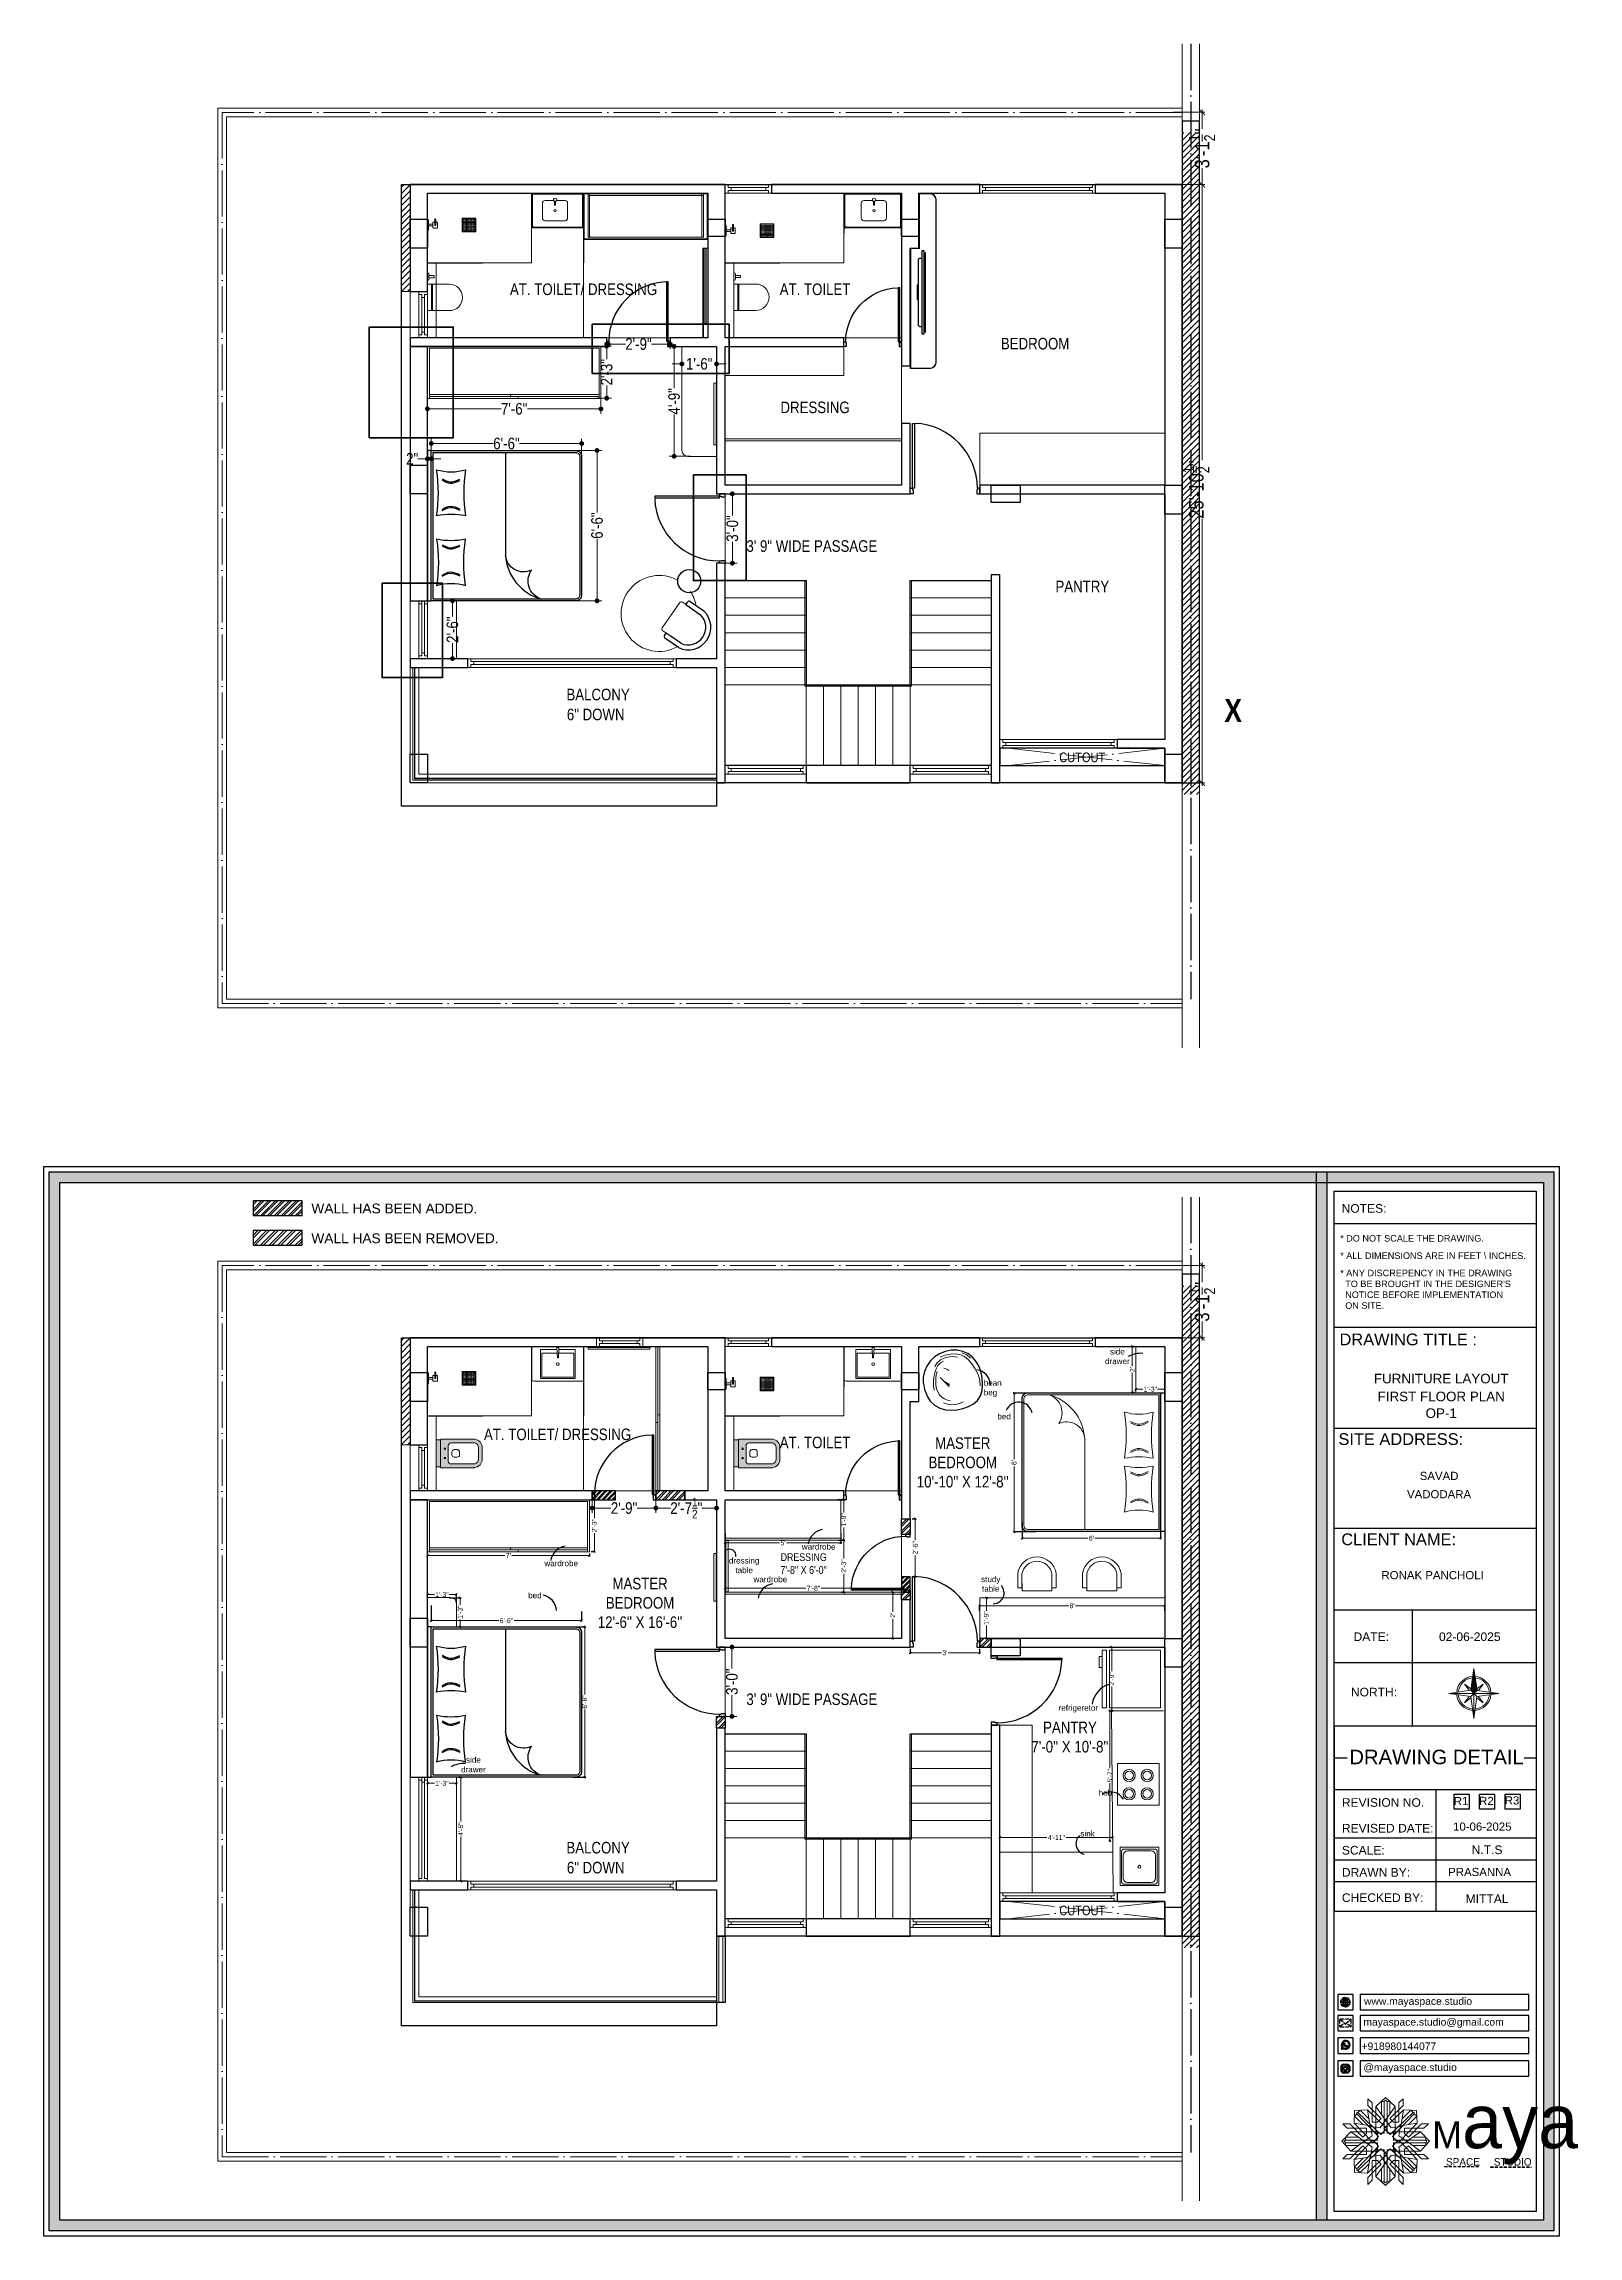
# Model space of a CAD drawing. Header units: millimetres. Extents: x 56222 to 154462, y -172610 to -121287.
# Drawn here: x 152780 to 153576, y -168808 to -167670 of the extents above; entities that cross this region are included whole.
import ezdxf
from ezdxf.enums import TextEntityAlignment as Align

# ---------------------------------------------------------------- set-up
doc = ezdxf.new("R2010")
doc.units = ezdxf.units.MM
doc.header["$MEASUREMENT"] = 0
doc.header["$PDMODE"] = 35
doc.linetypes.add('ACAD_ISO04W100', pattern=[30, 24, -3, 0, -3])
doc.linetypes.add('DASHEDX2', pattern=[1.5, 1, -0.5])
doc.layers.get('Defpoints').update_dxf_attribs({"color": 220})
for name, color, linetype in [('AR DOOR', 40, 'Continuous'), ('AR ELE-5', 134, 'Continuous'), ('str coll', 6, 'Continuous')]:
    doc.layers.add(name, color=color, linetype=linetype)
for name, color, linetype, lineweight in [('COLUMN', 1, 'Continuous', 30), ('dim05', 1, 'Continuous', 13), ('Dimension', 10, 'DASHEDX2', 20), ('ELEVATION ( SPIRAL STAIR )', 250, 'Continuous', 9), ('Farniture', 59, 'Continuous', 25), ('FIRST FLOOR', 7, 'Continuous', 9), ('FIRST FLOOR ( DIM )', 250, 'Continuous', 9), ('FIRST FLOOR ( DW_RAIL )', 7, 'Continuous', 9), ('FIRST FLOOR ( TEXT )', 7, 'Continuous', 9), ('FIRST FLOOR_( PLine )_', 251, 'Continuous', 30), ('FIRST FLOOR_( STAIR )', 251, 'Continuous', 9), ('FURNITURE', 34, 'Continuous', 9), ('GROUND FLOOR', 7, 'Continuous', 9), ('GROUND FLOOR  ( DIM )', 7, 'Continuous', 9), ('GROUND FLOOR  ( HATCH )', 251, 'Continuous', 9), ('GROUND FLOOR  ( PLINE )', 251, 'Continuous', 30), ('GROUND FLOOR ( DW_RAIL )', 7, 'Continuous', 9), ('Labelling', 1, 'Continuous', 25), ('NAME PLATE', 7, 'Continuous', 25), ('SECOND FLOOR ( TEXT )', 7, 'Continuous', 9), ('SECTION', 7, 'Continuous', 9), ('title block', 7, 'Continuous', 9), ('wall', 7, 'Continuous', 30), ('X_PLOT', 1, 'Continuous', 9)]:
    doc.layers.add(name, color=color, linetype=linetype, lineweight=lineweight)
doc.layers.add('XX~SLAB ( PLINE )', color=251, linetype='Continuous', plot=False)
doc.styles.add('Arial', font='arial.ttf')
doc.styles.add('Cn BT~6', font='swissc.ttf', dxfattribs={"height": 6})
doc.styles.add("Cn_BT_0'-0", font='swissc.ttf')
doc.styles.add('Cn_BT_7½', font='swissc.ttf', dxfattribs={"height": 7.5})
doc.styles.add('KATHA', font='swissc.ttf')
doc.styles.get("Standard").update_dxf_attribs({"font": 'arial.ttf', "height": 6})
doc.styles.add('style4', font='ARIALN.TTF')
doc.dimstyles.new('Cn BT~6', dxfattribs={"dimtxt": 0.18, "dimasz": 2.5, "dimexe": 2.5, "dimexo": 0, "dimgap": 0.09, "dimtad": 0, "dimdec": 3, "dimzin": 3, "dimdsep": 46, "dimlunit": 4, "dimtxsty": 'Cn BT~6', "dimblk": 'DOT', "dimcen": 0.09, "dimdle": 2, "dimclrd": 250, "dimclre": 250, "dimclrt": 5, "dimadec": 0, "dimazin": 0, "dimtfac": 0.75, "dimtdec": 3, "dimtofl": 0, "dimtmove": 0, "dimatfit": 3, "dimfxl": 1, "dimtolj": 1, "dimtzin": 0, "dimlwd": 15, "dimlwe": 15, "dimarcsym": 0})
doc.dimstyles.new('Cn_BT_7½', dxfattribs={"dimtxt": 9, "dimasz": 3, "dimexe": 1.5, "dimexo": 0, "dimgap": 0.09, "dimtad": 0, "dimdec": 3, "dimzin": 3, "dimdsep": 46, "dimlunit": 4, "dimtxsty": 'Cn_BT_7½', "dimblk": 'ARCHTICK', "dimcen": 0.09, "dimdle": 1.5, "dimclrd": 251, "dimclre": 251, "dimclrt": 14, "dimadec": 0, "dimazin": 0, "dimtfac": 0.75, "dimtdec": 3, "dimtofl": 0, "dimtmove": 0, "dimatfit": 3, "dimfxl": 0, "dimtolj": 1, "dimtzin": 0, "dimlwd": 15, "dimlwe": 15, "dimarcsym": 0})
doc.dimstyles.new('ISO-25', dxfattribs={"dimtxt": 2.5, "dimasz": 1, "dimexe": 0.5, "dimexo": 1, "dimtad": 0, "dimdec": 1, "dimlunit": 4, "dimtxsty": 'Standard', "dimblk": 'OBLIQUE', "dimcen": 2.5, "dimclrd": 1, "dimclre": 1, "dimclrt": 5, "dimadec": 0, "dimazin": 0, "dimtfac": 1, "dimtdec": 1, "dimtmove": 0, "dimatfit": 3, "dimfxl": 1, "dimlwd": -1, "dimarcsym": 0})
pattern_1 = [(45, (0, 1735.7508), (-1.79882093, 1.79882093), []), (45, (1.1992, 1735.7508), (-1.79882093, 1.79882093), [])]

msp = doc.modelspace()

# ---------------------------------------------------------------- texts
at = {"layer": 'FIRST FLOOR ( TEXT )', "attachment_point": 5, "style": 'KATHA'}
for s, insert, char_height in [('AT. TOILET/ DRESSING', (153059.903, -167797.793), 6), ('AT. TOILET', (153180.0105, -167797.793), 6), ('BEDROOM', (153294.1768, -167825.9952), 6), ('DRESSING', (153180.0105, -167859.0664), 6), ('3\' 9" WIDE PASSAGE', (153178.3504, -167931.0406), 6), ('PANTRY', (153318.6517, -167951.9632), 6), ('BALCONY', (153067.4392, -168008.0768), 6), ('AT. TOILET/ DRESSING', (153046.4307, -168391.9909), 6), ('AT. TOILET', (153180.0105, -168396.1836), 6), ("MASTER \\PBEDROOM\\P10'-10'' X 12'-8''", (153256.6273, -168406.5376), 6), ("DRESSING\\P7'-8'' X 6'-0''", (153174.1104, -168459.015), 4), ('3\' 9" WIDE PASSAGE', (153178.3504, -168529.4313), 6), ("PANTRY\\P7'-0'' X 10'-8''", (153312.2425, -168549.0705), 6), ('BALCONY', (153067.4392, -168606.4675), 6)]:
    msp.add_mtext(s, dxfattribs=dict(at, insert=insert, char_height=char_height))
at = {"layer": 'FIRST FLOOR ( TEXT )', "color": 5, "char_height": 6, "attachment_point": 5, "style": 'KATHA'}
for insert in [(153066.203, -168018.4211), (153066.203, -168616.8117)]:
    msp.add_mtext('6" DOWN', dxfattribs=dict(at, insert=insert))
at = {"layer": 'FIRST FLOOR ( TEXT )', "color": 1, "char_height": 5, "attachment_point": 5, "style": "Cn_BT_0'-0"}
for insert in [(153318.6517, -168040.6625), (153318.6517, -168639.0532)]:
    msp.add_mtext('CUTOUT', dxfattribs=dict(at, insert=insert))
at = {"layer": 'Labelling', "char_height": 5.087834, "width": 118.925581, "attachment_point": 5, "style": 'style4'}
for s, insert in [('\\A1;\\pxql;{\\fArial|b0|i0|c0|p34;WALL HAS BEEN ADDED.}', (152978.1542, -168274.7617, 0.0263)), ('\\A1;\\pxql;{\\fArial|b0|i0|c0|p34;WALL HAS BEEN REMOVED.}', (152978.1542, -168290.2308, 0.0263))]:
    msp.add_mtext(s, dxfattribs=dict(at, insert=insert))
at = {"layer": 'Labelling', "color": 1, "char_height": 3, "attachment_point": 5, "style": 'style4'}
for s, insert, width in [('\\A1;{\\fArial|b0|i0|c0|p34;side \\Pdrawer}', (153336.8397, -168351.5217, -0.0011), 33.454272), ('\\A1;\\pxql;{\\fArial|b0|i0|c0|p34;bean\\Pbeg}', (153284.2477, -168368.1572, -0.1408), 33.454272), ('\\A1;\\pxql;{\\fArial|b0|i0|c0|p34;bed}', (153286.0647, -168382.6505, -0.1408), 22.931986), ('\\A1;{\\fArial|b0|i0|c0|p34;dressing \\Ptable}', (153143.235, -168459.9834), 33.454272), ('\\A1;{\\fArial|b0|i0|c0|p34;wardrobe}', (153181.879, -168450.2642, -0.0704), 33.454272), ('\\A1;{\\fArial|b0|i0|c0|p34;wardrobe}', (153048.2852, -168458.905, -0.0704), 33.454272), ('\\A1;{\\fArial|b0|i0|c0|p34;wardrobe}', (153156.8044, -168467.2076, -0.0704), 33.454272), ('\\A1;{\\fArial|b0|i0|c0|p34;study \\Ptable}', (153271.1492, -168469.6422, -0.0006), 33.454272), ('\\A1;\\pxql;{\\fArial|b0|i0|c0|p34;bed}', (153047.9239, -168475.5359, -0.0704), 33.454272), ('\\A1;\\pxql;{\\fArial|b0|i0|c0|p34;refrigeretor }', (153323.0691, -168534.3071, 0.0078), 33.454272), ('\\A1;{\\fArial|b0|i0|c0|p34;side \\Pdrawer}', (153002.7839, -168563.3846, -0.0006), 33.454272), ('\\A1;{\\fArial|b0|i0|c0|p34;hob}', (153330.6151, -168578.0011, -0.0011), 33.454272), ('\\A1;{\\fArial|b0|i0|c0|p34;sink}', (153321.4038, -168599.1118, -0.0006), 33.454272)]:
    msp.add_mtext(s, dxfattribs=dict(at, insert=insert, width=width))
at = {"layer": 'NAME PLATE', "style": 'Arial'}
for s, height, p in [('FURNITURE LAYOUT', 4.972924, (153504.8611, -168365.482, 0.1256)), ('FIRST FLOOR PLAN', 4.972924, (153504.8611, -168374.7646, 0.1256)), ('OP-1', 4.97292, (153504.8611, -168383.4385, 0.1256)), (' SAVAD ', 4.24568, (153503.7589, -168415.612, 0.1256)), ('VADODARA', 4.24568, (153503.7589, -168425.1436, 0.1256)), ('RONAK PANCHOLI    ', 4.245682, (153503.6969, -168467.1248, 0.1256)), ('10-06-2025', 4.24568, (153526.1682, -168597.6073, 0.1256)), ('PRASANNA', 4.24568, (153524.7821, -168621.1457, 0.1256))]:
    msp.add_text(s, height=height, dxfattribs=at).set_placement(p, align=Align.CENTER)
at = {"layer": 'NAME PLATE', "char_height": 4.24568, "width": 5.841591, "attachment_point": 2, "style": 'Arial'}
for s, insert in [('R1', (153515.1818, -168580.1125, 0.1256)), ('R2', (153528.3298, -168580.0191, 0.1256)), ('R3', (153541.6043, -168579.7599, 0.1256))]:
    msp.add_mtext(s, dxfattribs=dict(at, insert=insert))
at = {"layer": 'SECOND FLOOR ( TEXT )', "insert": (153089.2151, -168479.4323), "char_height": 6, "attachment_point": 5, "style": 'KATHA'}
msp.add_mtext("MASTER \\PBEDROOM\\P12'-6'' X 16'-6''", dxfattribs=at)
at = {"layer": 'SECTION', "color": 5, "insert": (153392.3368, -168022.3031), "char_height": 12, "attachment_point": 7, "line_spacing_factor": 1.157143, "style": "Cn_BT_0'-0"}
msp.add_mtext('{\\fSwis721 Cn BT|b1|i0|c0|p34;X}', dxfattribs=at)

# ---------------------------------------------------------------- blocks, each defined once
blk = doc.blocks.new('_ArchTick')
at = {"color": 0, "linetype": 'ByBlock', "const_width": 0.15}
blk.add_lwpolyline([(-0.5, -0.5), (0.5, 0.5)], dxfattribs=at)
blk = doc.blocks.new('*D155')
at = {"layer": 'Defpoints', "color": 0, "transparency": 16777216}
for p in [(153365.9, -167705.9), (153370.4, -167743.4), (153380.8, -167743.4)]:
    blk.add_point(p, dxfattribs=at)
at = {"layer": 'FIRST FLOOR ( DIM )', "color": 251, "lineweight": 15, "transparency": 16777216}
for p, q in [((153365.9, -167705.9), (153382.3, -167705.9)), ((153380.8, -167704.4), (153380.8, -167714.5)), ((153380.8, -167744.9), (153380.8, -167734.9)), ((153370.4, -167743.4), (153382.3, -167743.4))]:
    blk.add_line(p, q, dxfattribs=at)
at = {"layer": 'FIRST FLOOR ( DIM )', "color": 251, "lineweight": 15, "transparency": 16777216, "xscale": 3, "yscale": 3, "zscale": 3}
for p, rotation in [((153380.8, -167705.9), 90), ((153380.8, -167743.4), 270)]:
    blk.add_blockref('_ArchTick', p, dxfattribs=dict(at, rotation=rotation))
at = {"layer": 'FIRST FLOOR ( DIM )', "color": 14, "transparency": 16777216, "insert": (153380.8, -167724.7), "char_height": 7.5, "attachment_point": 5, "rotation": 90, "style": 'Cn_BT_7½'}
blk.add_mtext('\\A1;3\'-1{\\H0.75x;\\S1/2;}"', dxfattribs=at)
blk = doc.blocks.new('*D156')
at = {"layer": 'Defpoints', "color": 0, "transparency": 16777216}
for p in [(153370.4, -167743.4), (153365.9, -168053.9), (153380.8, -168053.9)]:
    blk.add_point(p, dxfattribs=at)
at = {"layer": 'FIRST FLOOR ( DIM )', "color": 251, "lineweight": 15, "transparency": 16777216}
for p, q in [((153370.4, -167743.4), (153382.3, -167743.4)), ((153380.8, -167741.9), (153380.8, -167886.5)), ((153380.8, -168055.4), (153380.8, -167916.8)), ((153365.9, -168053.9), (153382.3, -168053.9))]:
    blk.add_line(p, q, dxfattribs=at)
at = {"layer": 'FIRST FLOOR ( DIM )', "color": 251, "lineweight": 15, "transparency": 16777216, "xscale": 3, "yscale": 3, "zscale": 3}
for p, rotation in [((153380.8, -167743.4), 90), ((153380.8, -168053.9), 270)]:
    blk.add_blockref('_ArchTick', p, dxfattribs=dict(at, rotation=rotation))
at = {"layer": 'FIRST FLOOR ( DIM )', "color": 14, "transparency": 16777216, "insert": (153377.8, -167901.7), "char_height": 7.5, "attachment_point": 5, "rotation": 90, "style": 'Cn_BT_7½'}
blk.add_mtext('\\A1;25\'-10{\\H0.75x;\\S1/2;}"', dxfattribs=at)
blk = doc.blocks.new('A$C744D1EC1')
at = {"layer": 'FURNITURE'}
for p, q in [((-2.26, -0.39), (-2.26, 0)), ((-2.26, -0.39), (-2.26, 0)), ((0, -0.39), (0, 0)), ((0, -0.39), (0, 0)), ((2.26, -0.39), (2.26, 0)), ((2.26, -0.39), (2.26, 0)), ((-2.26, -0.39), (2.26, -0.39)), ((-2.26, -0.39), (2.26, -0.39)), ((-1.26, -2.56), (-1.26, -4.14)), ((-1.06, -2.36), (1.06, -2.36)), ((-1.06, -4.33), (1.06, -4.33)), ((-0.39, -0.39), (-0.39, -2.36)), ((0, -3.15), (2.56, -3.15)), ((0, -3.55), (2.56, -3.55)), ((0.39, -0.39), (0.39, -2.36)), ((1.26, -2.56), (1.26, -3.15)), ((1.26, -3.55), (1.26, -4.14))]:
    blk.add_line(p, q, dxfattribs=at)
for points in [[(-2.96, -15.14), (-2.96, -20.86, 0.414214), (-2.86, -20.96), (2.86, -20.96, 0.414214), (2.96, -20.86), (2.96, -15.14, 0.414214), (2.86, -15.04), (-2.86, -15.04, 0.414214)], [(-2.76, -15.34), (-2.76, -20.66, 0.414214), (-2.66, -20.76), (2.66, -20.76, 0.414214), (2.76, -20.66), (2.76, -15.34, 0.414214), (2.66, -15.24), (-2.66, -15.24, 0.414214)]]:
    blk.add_lwpolyline(points, format="xyb", close=True, dxfattribs=at)
for centre, radius in [((2.56, -3.35), 0.197), ((-2.21, -15.79), 0.0985), ((-2.21, -16.34), 0.0985), ((-2.21, -16.9), 0.0985), ((-2.21, -17.45), 0.0985), ((-2.21, -18), 0.0985), ((-2.21, -18.55), 0.0985), ((-1.66, -15.79), 0.0985), ((-1.66, -16.34), 0.0985), ((-1.66, -16.9), 0.0985), ((-1.66, -17.45), 0.0985), ((-1.66, -18), 0.0985), ((-1.66, -18.55), 0.0985), ((-1.1, -15.79), 0.0985), ((-1.1, -16.34), 0.0985), ((-1.1, -16.9), 0.0985), ((-1.1, -17.45), 0.0985), ((-1.1, -18), 0.0985), ((-1.1, -18.55), 0.0985), ((-0.55, -15.79), 0.0985), ((-0.55, -16.34), 0.0985), ((-0.55, -16.9), 0.0985), ((-0.55, -17.45), 0.0985), ((-0.55, -18), 0.0985), ((-0.55, -18.55), 0.0985), ((0, -15.79), 0.0985), ((0, -16.34), 0.0985), ((0, -16.9), 0.0985), ((0, -17.45), 0.0985), ((0, -18), 0.0985), ((0, -18.55), 0.0985), ((0.55, -15.79), 0.0985), ((0.55, -16.34), 0.0985), ((0.55, -16.9), 0.0985), ((0.55, -17.45), 0.0985), ((0.55, -18), 0.0985), ((0.55, -18.55), 0.0985), ((1.1, -15.79), 0.0985), ((1.1, -16.34), 0.0985), ((1.1, -16.9), 0.0985), ((1.1, -17.45), 0.0985), ((1.1, -18), 0.0985), ((1.1, -18.55), 0.0985), ((1.66, -15.79), 0.0985), ((1.66, -16.34), 0.0985), ((1.66, -16.9), 0.0985), ((1.66, -17.45), 0.0985), ((1.66, -18), 0.0985), ((1.66, -18.55), 0.0985), ((2.21, -15.79), 0.0985), ((2.21, -16.34), 0.0985), ((2.21, -16.9), 0.0985), ((2.21, -17.45), 0.0985), ((2.21, -18), 0.0985), ((2.21, -18.55), 0.0985), ((-2.21, -19.1), 0.0985), ((-2.21, -19.66), 0.0985), ((-2.21, -20.21), 0.0985), ((-1.66, -19.1), 0.0985), ((-1.66, -19.66), 0.0985), ((-1.66, -20.21), 0.0985), ((-1.1, -19.1), 0.0985), ((-1.1, -19.66), 0.0985), ((-1.1, -20.21), 0.0985), ((-0.55, -19.1), 0.0985), ((-0.55, -19.66), 0.0985), ((-0.55, -20.21), 0.0985), ((0, -19.1), 0.0985), ((0, -19.66), 0.0985), ((0, -20.21), 0.0985), ((0.55, -19.1), 0.0985), ((0.55, -19.66), 0.0985), ((0.55, -20.21), 0.0985), ((1.1, -19.1), 0.0985), ((1.1, -19.66), 0.0985), ((1.1, -20.21), 0.0985), ((1.66, -19.1), 0.0985), ((1.66, -19.66), 0.0985), ((1.66, -20.21), 0.0985), ((2.21, -19.1), 0.0985), ((2.21, -19.66), 0.0985), ((2.21, -20.21), 0.0985)]:
    blk.add_circle(centre, radius, dxfattribs=at)
for centre, start, end in [((-1.06, -2.56), 90, 180), ((-1.06, -4.14), 180, 270), ((0, -3.35), 90, 270), ((1.06, -2.56), 0, 90), ((1.06, -4.14), 270, 0)]:
    blk.add_arc(centre, 0.197, start, end, dxfattribs=at)
blk = doc.blocks.new('dfg')
at = {"layer": 'FURNITURE'}
for p, q in [((295086, -103322.9), (295099.3, -103322.9)), ((295086, -103322.9), (295086, -103338.9)), ((295088.5, -103338.9), (295088.5, -103322.9)), ((295089.1, -103338.9), (295089.1, -103322.9)), ((295086, -103338.9), (295099.3, -103338.9))]:
    blk.add_line(p, q, dxfattribs=at)
for points in [[(295086.9, -103317), (295086.9, -103319.6, -0.455818), (295086.1, -103320.6), (295086, -103320.6), (295086, -103316), (295086.1, -103316, -0.455818)], [(295090.1, -103317.9), (295090.1, -103318.8, -0.414214), (295089.8, -103319), (295086.9, -103319), (295086.9, -103317.7), (295089.8, -103317.7, -0.414214)]]:
    blk.add_lwpolyline(points, format="xyb", close=True, dxfattribs=at)
blk.add_arc((295099.3, -103330.9), 8.03, 270, 90, dxfattribs=at)
blk = doc.blocks.new('tv')
at = {"layer": 'Farniture'}
for points in [[(47049.68, -94850.89), (47017.64, -94850.89), (47017.64, -94849.96), (47049.68, -94849.96)], [(47048.97, -94849.55), (47018.36, -94849.55), (47018.36, -94849.43), (47048.97, -94849.43)], [(47048.62, -94849.96), (47018.71, -94849.96), (47018.71, -94849.55), (47048.62, -94849.55)], [(47030.87, -94852.22), (47036.46, -94852.22), (47036.46, -94852.63), (47030.87, -94852.63)]]:
    blk.add_lwpolyline(points, close=True, dxfattribs=at)
blk.add_lwpolyline([(47046.93, -94850.89), (47020.39, -94850.89), (47020.39, -94851.6, 0.414214), (47021.02, -94852.22), (47046.31, -94852.22, 0.414214), (47046.93, -94851.6)], format="xyb", close=True, dxfattribs=at)
blk = doc.blocks.new('*U140')
for points in [[(0, 0), (0, 1120), (-30, 1120), (-30, 0)], [(40, 0), (0, 0), (0, -30), (-10, -30), (-10, -100), (40, -100)], [(-1160, 0), (-1120, 0), (-1120, -30), (-1110, -30), (-1110, -100), (-1160, -100)]]:
    blk.add_lwpolyline(points, close=True)
at = {"layer": 'AR ELE-5', "linetype": 'ByBlock', "ltscale": 15}
blk.add_arc((2, -1), 1122, 92.373, 179.9653, dxfattribs=at)
blk = doc.blocks.new('bed')
at = {"layer": 'FURNITURE', "lineweight": 25}
blk.add_line((152808.3, -170199.7, 0), (152808.3, -170252.9, 0), dxfattribs=at)
at = {"layer": 'FURNITURE', "lineweight": 30, "elevation": 0}
blk.add_lwpolyline([(152769.8, -170276.7), (152769.8, -170198.7), (152767.8, -170198.7), (152767.8, -170276.7)], close=True, dxfattribs=at)
blk.add_lwpolyline([(152769.8, -170276.7), (152769.8, -170204.7), (152769.8, -170198.7), (152844.8, -170198.7, -0.414214), (152847.8, -170201.7), (152847.8, -170273.7, -0.414214), (152844.8, -170276.7)], format="xyb", close=True, dxfattribs=at)
at = {"layer": 'FURNITURE', "lineweight": 25, "elevation": 0}
for points in [[(152770.8, -170275.7), (152770.8, -170204.7), (152770.8, -170199.7), (152844.8, -170199.7, -0.414214), (152846.8, -170201.7), (152846.8, -170273.7, -0.414214), (152844.8, -170275.7)], [(152787.6, -170232.6, 0.100586), (152772.6, -170232.6, 0.075726), (152772.6, -170208.6, 0.148967), (152787.6, -170208.6, 0.074116)], [(152787.6, -170244.7, -0.100586), (152772.6, -170244.7, -0.075726), (152772.6, -170268.7, -0.148967), (152787.6, -170268.7, -0.074116)], [(152821.8, -170260.7, -0.527965), (152808.3, -170252.9, 0.323475), (152826.9, -170275.7, -0.508743), (152821.8, -170260.7)]]:
    blk.add_lwpolyline(points, format="xyb", close=True, dxfattribs=at)
at = {"layer": 'FURNITURE', "lineweight": 25}
for points in [[(152775.4, -170213.3, 0), (152776.8, -170214.1, 0), (152779.8, -170215.7, 0), (152782.9, -170214.3, 0), (152784.6, -170213.5, 0)], [(152775.4, -170214, 0), (152776.8, -170214.8, 0), (152779.8, -170216.4, 0), (152782.9, -170214.9, 0), (152784.6, -170214.2, 0)], [(152775.4, -170229.2, 0), (152776.8, -170228.4, 0), (152779.8, -170226.8, 0), (152782.9, -170228.2, 0), (152784.6, -170229, 0)], [(152775.4, -170229.8, 0), (152776.8, -170229, 0), (152779.8, -170227.4, 0), (152782.9, -170228.9, 0), (152784.6, -170229.6, 0)], [(152775.4, -170247.5, 0), (152776.8, -170248.2, 0), (152779.8, -170249.9, 0), (152782.9, -170248.4, 0), (152784.6, -170247.7, 0)], [(152775.4, -170248.1, 0), (152776.8, -170248.9, 0), (152779.8, -170250.5, 0), (152782.9, -170249.1, 0), (152784.6, -170248.3, 0)], [(152775.4, -170263.3, 0), (152776.8, -170262.5, 0), (152779.8, -170260.9, 0), (152782.9, -170262.3, 0), (152784.6, -170263.1, 0)], [(152775.4, -170263.9, 0), (152776.8, -170263.2, 0), (152779.8, -170261.5, 0), (152782.9, -170263, 0), (152784.6, -170263.7, 0)]]:
    blk.add_open_spline(points, degree=3, knots=[0, 0, 0, 0, 4.577917, 9.671137, 9.671137, 9.671137, 9.671137], dxfattribs=at)
blk = doc.blocks.new('_Dot')
at = {"color": 0, "linetype": 'ByBlock', "lineweight": -2}
blk.add_line((-0.5, 0), (-1, 0), dxfattribs=at)
at = {"color": 0, "linetype": 'ByBlock', "const_width": 0.5}
blk.add_lwpolyline([(-0.25, 0, 1), (0.25, 0, 1)], format="xyb", close=True, dxfattribs=at)
blk = doc.blocks.new('*D149')
at = {"layer": 'Defpoints', "color": 0, "transparency": 16777216}
for p in [(152978.9, -167854.3), (153068.9, -167854.3), (153068.9, -167859.8)]:
    blk.add_point(p, dxfattribs=at)
at = {"layer": 'ELEVATION ( SPIRAL STAIR )', "color": 250, "lineweight": 15, "transparency": 16777216}
for p, q in [((152978.9, -167854.3), (152978.9, -167862.3)), ((152981.4, -167859.8), (153017.1, -167859.8)), ((153066.4, -167859.8), (153030.8, -167859.8)), ((153068.9, -167854.3), (153068.9, -167862.3))]:
    blk.add_line(p, q, dxfattribs=at)
at = {"layer": 'ELEVATION ( SPIRAL STAIR )', "color": 250, "lineweight": 15, "transparency": 16777216, "xscale": 2.5, "yscale": 2.5, "zscale": 2.5, "rotation": 180}
blk.add_blockref('_Dot', (152978.9, -167859.8), dxfattribs=at)
at = {"layer": 'ELEVATION ( SPIRAL STAIR )', "color": 250, "lineweight": 15, "transparency": 16777216, "xscale": 2.5, "yscale": 2.5, "zscale": 2.5}
blk.add_blockref('_Dot', (153068.9, -167859.8), dxfattribs=at)
at = {"layer": 'ELEVATION ( SPIRAL STAIR )', "color": 5, "transparency": 16777216, "insert": (153023.9, -167859.8), "char_height": 6, "attachment_point": 5, "style": 'Cn BT~6'}
blk.add_mtext('\\A1;7\'-6"', dxfattribs=at)
blk = doc.blocks.new('*D150')
at = {"layer": 'Defpoints', "color": 0, "transparency": 16777216}
for p in [(153042.9, -167881.4), (153042.9, -167959.4), (153066.9, -167959.4)]:
    blk.add_point(p, dxfattribs=at)
at = {"layer": 'ELEVATION ( SPIRAL STAIR )', "color": 250, "lineweight": 15, "transparency": 16777216}
for p, q in [((153042.9, -167881.4), (153069.4, -167881.4)), ((153066.9, -167883.9), (153066.9, -167913.6)), ((153066.9, -167956.9), (153066.9, -167927.3)), ((153042.9, -167959.4), (153069.4, -167959.4))]:
    blk.add_line(p, q, dxfattribs=at)
at = {"layer": 'ELEVATION ( SPIRAL STAIR )', "color": 250, "lineweight": 15, "transparency": 16777216, "xscale": 2.5, "yscale": 2.5, "zscale": 2.5}
for p, rotation in [((153066.9, -167881.4), 90), ((153066.9, -167959.4), 270)]:
    blk.add_blockref('_Dot', p, dxfattribs=dict(at, rotation=rotation))
at = {"layer": 'ELEVATION ( SPIRAL STAIR )', "color": 5, "transparency": 16777216, "insert": (153066.9, -167920.4), "char_height": 6, "attachment_point": 5, "rotation": 90, "style": 'Cn BT~6'}
blk.add_mtext('\\A1;6\'-6"', dxfattribs=at)
blk = doc.blocks.new('*D151')
at = {"layer": 'Defpoints', "color": 0, "transparency": 16777216}
for p in [(152980.9, -167877.8), (152980.9, -167894.5), (153058.9, -167894.5)]:
    blk.add_point(p, dxfattribs=at)
at = {"layer": 'ELEVATION ( SPIRAL STAIR )', "color": 250, "lineweight": 15, "transparency": 16777216}
for p, q in [((152980.9, -167894.5), (152980.9, -167875.3)), ((153058.9, -167894.5), (153058.9, -167875.3)), ((152983.4, -167877.8), (153013.1, -167877.8)), ((153056.4, -167877.8), (153026.7, -167877.8))]:
    blk.add_line(p, q, dxfattribs=at)
at = {"layer": 'ELEVATION ( SPIRAL STAIR )', "color": 250, "lineweight": 15, "transparency": 16777216, "xscale": 2.5, "yscale": 2.5, "zscale": 2.5, "rotation": 180}
blk.add_blockref('_Dot', (152980.9, -167877.8), dxfattribs=at)
at = {"layer": 'ELEVATION ( SPIRAL STAIR )', "color": 250, "lineweight": 15, "transparency": 16777216, "xscale": 2.5, "yscale": 2.5, "zscale": 2.5}
blk.add_blockref('_Dot', (153058.9, -167877.8), dxfattribs=at)
at = {"layer": 'ELEVATION ( SPIRAL STAIR )', "color": 5, "transparency": 16777216, "insert": (153019.9, -167877.8), "char_height": 6, "attachment_point": 5, "style": 'Cn BT~6'}
blk.add_mtext('\\A1;6\'-6"', dxfattribs=at)
blk = doc.blocks.new('*D152')
at = {"layer": 'Defpoints', "color": 0, "transparency": 16777216}
for p in [(152978.9, -167881.4), (152978.9, -167885.7), (152980.9, -167881.4)]:
    blk.add_point(p, dxfattribs=at)
at = {"layer": 'ELEVATION ( SPIRAL STAIR )', "color": 250, "lineweight": 15, "transparency": 16777216}
for p, q in [((152976.4, -167885.7), (152973.9, -167885.7)), ((152978.9, -167881.4), (152978.9, -167888.2)), ((152980.9, -167881.4), (152980.9, -167888.2)), ((152983.4, -167885.7), (152985.9, -167885.7))]:
    blk.add_line(p, q, dxfattribs=at)
at = {"layer": 'ELEVATION ( SPIRAL STAIR )', "color": 250, "lineweight": 15, "transparency": 16777216, "xscale": 2.5, "yscale": 2.5, "zscale": 2.5}
blk.add_blockref('_Dot', (152978.9, -167885.7), dxfattribs=at)
at = {"layer": 'ELEVATION ( SPIRAL STAIR )', "color": 250, "lineweight": 15, "transparency": 16777216, "xscale": 2.5, "yscale": 2.5, "zscale": 2.5, "rotation": 180}
blk.add_blockref('_Dot', (152980.9, -167885.7), dxfattribs=at)
at = {"layer": 'ELEVATION ( SPIRAL STAIR )', "color": 5, "transparency": 16777216, "insert": (152971, -167885.7), "char_height": 6, "attachment_point": 5, "style": 'Cn BT~6'}
blk.add_mtext('\\A1;2"', dxfattribs=at)
blk = doc.blocks.new('*D153')
at = {"layer": 'Defpoints', "color": 0, "transparency": 16777216}
for p in [(153110.9, -167836.5), (153128.9, -167836.5), (153128.9, -167836.5)]:
    blk.add_point(p, dxfattribs=at)
at = {"layer": 'ELEVATION ( SPIRAL STAIR )', "color": 250, "lineweight": 15, "transparency": 16777216}
for p, q in [((153108.4, -167836.5), (153105.9, -167836.5)), ((153110.9, -167836.5), (153110.9, -167834)), ((153128.9, -167836.5), (153128.9, -167834)), ((153131.4, -167836.5), (153133.9, -167836.5))]:
    blk.add_line(p, q, dxfattribs=at)
at = {"layer": 'ELEVATION ( SPIRAL STAIR )', "color": 250, "lineweight": 15, "transparency": 16777216, "xscale": 2.5, "yscale": 2.5, "zscale": 2.5}
blk.add_blockref('_Dot', (153110.9, -167836.5), dxfattribs=at)
at = {"layer": 'ELEVATION ( SPIRAL STAIR )', "color": 250, "lineweight": 15, "transparency": 16777216, "xscale": 2.5, "yscale": 2.5, "zscale": 2.5, "rotation": 180}
blk.add_blockref('_Dot', (153128.9, -167836.5), dxfattribs=at)
at = {"layer": 'ELEVATION ( SPIRAL STAIR )', "color": 5, "transparency": 16777216, "insert": (153119.9, -167836.5), "char_height": 6, "attachment_point": 5, "style": 'Cn BT~6'}
blk.add_mtext('\\A1;1\'-6"', dxfattribs=at)
blk = doc.blocks.new('*D154')
at = {"layer": 'Defpoints', "color": 0, "transparency": 16777216}
for p in [(153110.9, -167827.4), (153106.9, -167884.4), (153115.3, -167884.4)]:
    blk.add_point(p, dxfattribs=at)
at = {"layer": 'ELEVATION ( SPIRAL STAIR )', "color": 250, "lineweight": 15, "transparency": 16777216}
for p, q in [((153110.9, -167827.4), (153104.4, -167827.4)), ((153106.9, -167829.9), (153106.9, -167849)), ((153106.9, -167881.9), (153106.9, -167862.8)), ((153115.3, -167884.4), (153104.4, -167884.4))]:
    blk.add_line(p, q, dxfattribs=at)
at = {"layer": 'ELEVATION ( SPIRAL STAIR )', "color": 250, "lineweight": 15, "transparency": 16777216, "xscale": 2.5, "yscale": 2.5, "zscale": 2.5}
for p, rotation in [((153106.9, -167827.4), 90), ((153106.9, -167884.4), 270)]:
    blk.add_blockref('_Dot', p, dxfattribs=dict(at, rotation=rotation))
at = {"layer": 'ELEVATION ( SPIRAL STAIR )', "color": 5, "transparency": 16777216, "insert": (153106.9, -167855.9), "char_height": 6, "attachment_point": 5, "rotation": 90, "style": 'Cn BT~6'}
blk.add_mtext('\\A1;4\'-9"', dxfattribs=at)
blk = doc.blocks.new('*D145')
at = {"layer": 'Defpoints', "color": 0, "transparency": 16777216}
for p in [(153066.2, -167827.3), (153071.9, -167827.3), (153066.2, -167854.3)]:
    blk.add_point(p, dxfattribs=at)
at = {"layer": 'ELEVATION ( SPIRAL STAIR )', "color": 250, "lineweight": 15, "transparency": 16777216}
for p, q in [((153066.2, -167827.3), (153074.4, -167827.3)), ((153071.9, -167829.8), (153071.9, -167834)), ((153071.9, -167851.8), (153071.9, -167847.7)), ((153066.2, -167854.3), (153074.4, -167854.3))]:
    blk.add_line(p, q, dxfattribs=at)
at = {"layer": 'ELEVATION ( SPIRAL STAIR )', "color": 250, "lineweight": 15, "transparency": 16777216, "xscale": 2.5, "yscale": 2.5, "zscale": 2.5}
for p, rotation in [((153071.9, -167827.3), 90), ((153071.9, -167854.3), 270)]:
    blk.add_blockref('_Dot', p, dxfattribs=dict(at, rotation=rotation))
at = {"layer": 'ELEVATION ( SPIRAL STAIR )', "color": 5, "transparency": 16777216, "insert": (153071.9, -167840.8), "char_height": 6, "attachment_point": 5, "rotation": 90, "style": 'Cn BT~6'}
blk.add_mtext('\\A1;2\'-3"', dxfattribs=at)
blk = doc.blocks.new('*D146')
at = {"layer": 'Defpoints', "color": 0, "transparency": 16777216}
for p in [(152987.9, -167959.4), (152991.9, -167959.4), (152987.9, -167989.4)]:
    blk.add_point(p, dxfattribs=at)
at = {"layer": 'ELEVATION ( SPIRAL STAIR )', "color": 250, "lineweight": 15, "transparency": 16777216}
for p, q in [((152987.9, -167959.4), (152994.4, -167959.4)), ((152991.9, -167961.9), (152991.9, -167967.6)), ((152987.9, -167989.4), (152994.4, -167989.4)), ((152991.9, -167986.9), (152991.9, -167981.3))]:
    blk.add_line(p, q, dxfattribs=at)
at = {"layer": 'ELEVATION ( SPIRAL STAIR )', "color": 250, "lineweight": 15, "transparency": 16777216, "xscale": 2.5, "yscale": 2.5, "zscale": 2.5}
for p, rotation in [((152991.9, -167959.4), 90), ((152991.9, -167989.4), 270)]:
    blk.add_blockref('_Dot', p, dxfattribs=dict(at, rotation=rotation))
at = {"layer": 'ELEVATION ( SPIRAL STAIR )', "color": 5, "transparency": 16777216, "insert": (152991.9, -167974.4), "char_height": 6, "attachment_point": 5, "rotation": 90, "style": 'Cn BT~6'}
blk.add_mtext('\\A1;2\'-6"', dxfattribs=at)
blk = doc.blocks.new('*U143')
for points in [[(-1160, 0), (-1120, 0), (-1120, 30), (-1110, 30), (-1110, 100), (-1160, 100)], [(0, 0), (0, -1120), (-30, -1120), (-30, 0)], [(40, 0), (0, 0), (0, 30), (-10, 30), (-10, 100), (40, 100)]]:
    blk.add_lwpolyline(points, close=True)
at = {"layer": 'AR ELE-5', "linetype": 'ByBlock', "ltscale": 15}
blk.add_arc((2, 1), 1122, 180.0347, 267.627, dxfattribs=at)
blk = doc.blocks.new('*D147')
at = {"layer": 'Defpoints', "color": 0, "transparency": 16777216}
for p in [(153071.9, -167824.7), (153104.9, -167825.2), (153104.9, -167826.2)]:
    blk.add_point(p, dxfattribs=at)
at = {"layer": 'ELEVATION ( SPIRAL STAIR )', "color": 250, "lineweight": 15, "transparency": 16777216}
for p, q in [((153071.9, -167824.7), (153071.9, -167828.7)), ((153074.4, -167826.2), (153081.6, -167826.2)), ((153102.4, -167826.2), (153095.2, -167826.2)), ((153104.9, -167825.2), (153104.9, -167828.7))]:
    blk.add_line(p, q, dxfattribs=at)
at = {"layer": 'ELEVATION ( SPIRAL STAIR )', "color": 250, "lineweight": 15, "transparency": 16777216, "xscale": 2.5, "yscale": 2.5, "zscale": 2.5, "rotation": 180}
blk.add_blockref('_Dot', (153071.9, -167826.2), dxfattribs=at)
at = {"layer": 'ELEVATION ( SPIRAL STAIR )', "color": 250, "lineweight": 15, "transparency": 16777216, "xscale": 2.5, "yscale": 2.5, "zscale": 2.5}
blk.add_blockref('_Dot', (153104.9, -167826.2), dxfattribs=at)
at = {"layer": 'ELEVATION ( SPIRAL STAIR )', "color": 5, "transparency": 16777216, "insert": (153088.4, -167826.2), "char_height": 6, "attachment_point": 5, "style": 'Cn BT~6'}
blk.add_mtext('\\A1;2\'-9"', dxfattribs=at)
blk = doc.blocks.new('*D148')
at = {"layer": 'Defpoints', "color": 0, "transparency": 16777216}
for p in [(153133.4, -167903.9), (153133.4, -167939.9), (153137.1, -167939.9)]:
    blk.add_point(p, dxfattribs=at)
at = {"layer": 'ELEVATION ( SPIRAL STAIR )', "color": 250, "lineweight": 15, "transparency": 16777216}
for p, q in [((153133.4, -167903.9), (153139.6, -167903.9)), ((153137.1, -167906.4), (153137.1, -167915.1)), ((153137.1, -167937.4), (153137.1, -167928.8)), ((153133.4, -167939.9), (153139.6, -167939.9))]:
    blk.add_line(p, q, dxfattribs=at)
at = {"layer": 'ELEVATION ( SPIRAL STAIR )', "color": 250, "lineweight": 15, "transparency": 16777216, "xscale": 2.5, "yscale": 2.5, "zscale": 2.5}
for p, rotation in [((153137.1, -167903.9), 90), ((153137.1, -167939.9), 270)]:
    blk.add_blockref('_Dot', p, dxfattribs=dict(at, rotation=rotation))
at = {"layer": 'ELEVATION ( SPIRAL STAIR )', "color": 5, "transparency": 16777216, "insert": (153137.1, -167921.9), "char_height": 6, "attachment_point": 5, "rotation": 90, "style": 'Cn BT~6'}
blk.add_mtext('\\A1;3\'-0"', dxfattribs=at)
blk = doc.blocks.new('*D285')
at = {"layer": 'Defpoints', "color": 0, "transparency": 16777216}
for p in [(153365.9, -168304.3), (153370.4, -168341.8), (153380.8, -168341.8)]:
    blk.add_point(p, dxfattribs=at)
at = {"layer": 'FIRST FLOOR ( DIM )', "color": 251, "lineweight": 15, "transparency": 16777216}
for p, q in [((153365.9, -168304.3), (153382.3, -168304.3)), ((153380.8, -168302.8), (153380.8, -168312.9)), ((153370.4, -168341.8), (153382.3, -168341.8)), ((153380.8, -168343.3), (153380.8, -168333.3))]:
    blk.add_line(p, q, dxfattribs=at)
at = {"layer": 'FIRST FLOOR ( DIM )', "color": 251, "lineweight": 15, "transparency": 16777216, "xscale": 3, "yscale": 3, "zscale": 3}
for p, rotation in [((153380.8, -168304.3), 90), ((153380.8, -168341.8), 270)]:
    blk.add_blockref('_ArchTick', p, dxfattribs=dict(at, rotation=rotation))
at = {"layer": 'FIRST FLOOR ( DIM )', "color": 14, "transparency": 16777216, "insert": (153380.8, -168323.1), "char_height": 7.5, "attachment_point": 5, "rotation": 90, "style": 'Cn_BT_7½'}
blk.add_mtext('\\A1;3\'-1{\\H0.75x;\\S1/2;}"', dxfattribs=at)
blk = doc.blocks.new('A$C3EC62B37')
at = {"layer": 'FURNITURE', "lineweight": 30, "ltscale": 0.25, "true_color": 0xffffff}
h = blk.add_hatch(color=7, dxfattribs=at)
h.dxf.hatch_style = 1
h.paths.add_polyline_path([(-12.2, 0), (-12.2, 2.3), (-26.3, 2.3), (-26.3, 0)])
h.paths.add_polyline_path([(-26.3, 2.3), (-12.2, 2.3, 0.414214), (-11.8, 2.7), (-11.8, 20, 0.388639), (-16.2, 23.9), (-22.4, 23.9, 0.379499), (-26.7, 20), (-26.7, 2.7, 0.414214)])
h.paths.add_polyline_path([(-15.3, 6.3), (-23.1, 6.3, -0.414214), (-24.7, 7.8), (-24.7, 20, -0.349567), (-22.4, 21.9), (-16.2, 21.9, -0.364948), (-13.8, 20), (-13.8, 7.8, -0.414214)], flags=16)
h.paths.add_polyline_path([(-18.5, 8.2), (-20, 8.2, -0.414214), (-21.2, 9.4), (-21.2, 11, -0.414214), (-20, 12.1), (-18.5, 12.1, -0.414214), (-17.3, 11), (-17.3, 9.4, -0.414214)], flags=0)
h.paths.add_polyline_path([(-22.1, 4.5, -1), (-21.3, 4.5, -1)], flags=16)
at = {"layer": 'FURNITURE', "color": 0, "linetype": 'ByBlock', "lineweight": -2}
for p, q in [((-22.2, 23.9), (-16.2, 23.9)), ((-26.7, 2.7), (-26.7, 20)), ((-24.7, 7.8), (-24.7, 20)), ((-22.2, 21.9), (-16.2, 21.9)), ((-20, 12.1), (-18.5, 12.1)), ((-13.8, 7.8), (-13.8, 20)), ((-11.8, 2.7), (-11.8, 20)), ((-26.3, 2.3), (-12.2, 2.3)), ((-26.3, 2.3), (-26.3, 0)), ((-26.3, 0), (-12.2, 0)), ((-26.3, 0), (-12.2, 0)), ((-23.1, 6.3), (-15.3, 6.3)), ((-21.2, 9.4), (-21.2, 11)), ((-20, 8.2), (-18.5, 8.2)), ((-17.3, 9.4), (-17.3, 11)), ((-12.2, 2.3), (-12.2, 0))]:
    blk.add_line(p, q, dxfattribs=at)
for centre in [(-21.7, 4.5), (-16.8, 4.5)]:
    blk.add_circle(centre, 0.391, dxfattribs=at)
for centre, radius, start, end in [((-22.3, 19.5), 4.37, 89.0873, 174.0395), ((-16.2, 19.5), 4.37, 5.9605, 90.9127), ((-22.3, 19.5), 2.44, 88.437, 168.6348), ((-20, 11), 1.17, 90, 180), ((-18.5, 11), 1.17, 0, 90), ((-16.2, 19.5), 2.44, 11.3652, 91.563), ((-26.3, 2.7), 0.391, 180, 270), ((-23.1, 7.8), 1.57, 180, 270), ((-20, 9.4), 1.17, 180, 270), ((-18.5, 9.4), 1.17, 270, 0), ((-15.3, 7.8), 1.57, 270, 0), ((-12.2, 2.7), 0.391, 270, 0)]:
    blk.add_arc(centre, radius, start, end, dxfattribs=at)
blk = doc.blocks.new('sf sfs')
at = {"layer": 'FURNITURE'}
blk.add_line((3348686, -514612.1), (3348664.4, -514612.1), dxfattribs=at)
blk.add_lwpolyline([(3348664.4, -514612.1), (3348664.4, -514590.6), (3348686, -514590.6), (3348686, -514612.1)], dxfattribs=at)
for centre, radius in [((3348670.5, -514596.8), 3.14), ((3348670.5, -514596.8), 2.24), ((3348679.8, -514596.8), 3.14), ((3348679.8, -514596.8), 2.24), ((3348670.5, -514606.3), 3.14), ((3348670.5, -514606.3), 2.24), ((3348679.8, -514606.3), 3.14), ((3348679.8, -514606.3), 2.24)]:
    blk.add_circle(centre, radius, dxfattribs=at)
blk = doc.blocks.new("SINK 20'' X 20''")
at = {"layer": 'FURNITURE'}
for p, q in [((3351629, -518299.5), (3351629, -518283)), ((3351629.8, -518282.2), (3351646.6, -518282.2)), ((3351632.1, -518283), (3351644.2, -518283)), ((3351647.4, -518283), (3351647.4, -518299.5)), ((3351629.8, -518297.2), (3351629.8, -518285.3)), ((3351646.6, -518285.3), (3351646.6, -518297.2)), ((3351646.6, -518300.3), (3351629.8, -518300.3)), ((3351644.2, -518299.5), (3351632.1, -518299.5))]:
    blk.add_line(p, q, dxfattribs=at)
blk.add_lwpolyline([(3351648.2, -518281.1), (3351628.2, -518281.1), (3351628.2, -518301.1), (3351648.2, -518301.1)], close=True, dxfattribs=at)
blk.add_circle((3351638.2, -518291.3), 0.762, dxfattribs=at)
for centre, radius, start, end in [((3351629.8, -518283), 0.775, 90, 180), ((3351632.1, -518285.3), 2.32, 90, 180), ((3351644.2, -518285.3), 2.32, 0, 90), ((3351646.6, -518283), 0.775, 0, 90), ((3351629.8, -518299.5), 0.775, 180, 270), ((3351632.1, -518297.2), 2.32, 180, 270), ((3351644.2, -518297.2), 2.32, 270, 0), ((3351646.6, -518299.5), 0.775, 270, 0)]:
    blk.add_arc(centre, radius, start, end, dxfattribs=at)
blk = doc.blocks.new('*U168')
for points in [[(-40, 0), (0, 0), (0, 30), (10, 30), (10, 100), (-40, 100)], [(0, 0), (0, -1120), (30, -1120), (30, 0)], [(1160, 0), (1120, 0), (1120, 30), (1110, 30), (1110, 100), (1160, 100)]]:
    blk.add_lwpolyline(points, close=True)
at = {"layer": 'AR ELE-5', "linetype": 'ByBlock', "ltscale": 15}
blk.add_arc((-2, 1), 1122, 272.373, 359.9653, dxfattribs=at)
blk = doc.blocks.new('abasjda')
at = {"layer": 'FURNITURE'}
blk.add_line((3320278.3, -507360, -0.1), (3320325.5, -507360, -0.1), dxfattribs=at)
at = {"layer": 'FURNITURE', "lineweight": 30, "elevation": -0.1}
blk.add_lwpolyline([(3320280.3, -507327.5), (3320346.3, -507327.5, -0.414214), (3320349.3, -507330.5), (3320349.3, -507399.4), (3320277.3, -507399.4), (3320277.3, -507330.5, -0.414214)], format="xyb", close=True, dxfattribs=at)
at = {"layer": 'FURNITURE', "elevation": -0.1}
for points in [[(3320280.3, -507328.5), (3320346.3, -507328.5, -0.414214), (3320348.3, -507330.5), (3320348.3, -507398.4), (3320278.3, -507398.4), (3320278.3, -507330.5, -0.414214)], [(3320333.3, -507346.5, -0.527965), (3320325.5, -507360, 0.323475), (3320348.3, -507341.3, -0.508743), (3320333.3, -507346.5)], [(3320311.3, -507380.6, 0.100586), (3320311.3, -507395.6, 0.075726), (3320287.3, -507395.6, 0.148967), (3320287.3, -507380.6, 0.074116)], [(3320315.3, -507380.6, -0.100586), (3320315.3, -507395.6, -0.075726), (3320339.3, -507395.6, -0.148967), (3320339.3, -507380.6, -0.074116)]]:
    blk.add_lwpolyline(points, format="xyb", close=True, dxfattribs=at)
at = {"layer": 'FURNITURE', "lineweight": 30, "elevation": -0.1}
blk.add_lwpolyline([(3320277.3, -507399.4), (3320349.3, -507399.4), (3320349.3, -507401.5), (3320277.3, -507401.5)], close=True, dxfattribs=at)
at = {"layer": 'FURNITURE'}
for points in [[(3320292, -507392.9, -0.1), (3320292.8, -507391.4, -0.1), (3320294.4, -507388.4, -0.1), (3320293, -507385.3, -0.1), (3320292.2, -507383.7, -0.1)], [(3320292.6, -507392.9, -0.1), (3320293.4, -507391.4, -0.1), (3320295, -507388.4, -0.1), (3320293.6, -507385.3, -0.1), (3320292.8, -507383.7, -0.1)], [(3320307.8, -507392.9, -0.1), (3320307.1, -507391.4, -0.1), (3320305.4, -507388.4, -0.1), (3320306.9, -507385.3, -0.1), (3320307.6, -507383.7, -0.1)], [(3320308.5, -507392.9, -0.1), (3320307.7, -507391.4, -0.1), (3320306.1, -507388.4, -0.1), (3320307.5, -507385.3, -0.1), (3320308.3, -507383.7, -0.1)], [(3320318.1, -507392.9, -0.1), (3320318.9, -507391.4, -0.1), (3320320.5, -507388.4, -0.1), (3320319.1, -507385.3, -0.1), (3320318.3, -507383.7, -0.1)], [(3320318.8, -507392.9, -0.1), (3320319.5, -507391.4, -0.1), (3320321.2, -507388.4, -0.1), (3320319.7, -507385.3, -0.1), (3320319, -507383.7, -0.1)], [(3320334, -507392.9, -0.1), (3320333.2, -507391.4, -0.1), (3320331.5, -507388.4, -0.1), (3320333, -507385.3, -0.1), (3320333.7, -507383.7, -0.1)], [(3320334.6, -507392.9, -0.1), (3320333.8, -507391.4, -0.1), (3320332.2, -507388.4, -0.1), (3320333.6, -507385.3, -0.1), (3320334.4, -507383.7, -0.1)]]:
    blk.add_open_spline(points, degree=3, knots=[0, 0, 0, 0, 4.577917, 9.671137, 9.671137, 9.671137, 9.671137], dxfattribs=at)
blk = doc.blocks.new('lovesacplan')
at = {"layer": 'FURNITURE', "lineweight": 30}
for p, q in [((122.2, 122.3), (109.3, 113.7)), ((136.3, 128.8), (122.2, 122.3)), ((151.3, 132.4), (136.3, 128.8)), ((166.7, 132.4), (151.3, 132.4)), ((181.6, 128.5), (166.7, 132.4)), ((195.1, 120.9), (181.6, 128.5)), ((197.2, 119.1), (195.1, 120.9)), ((209.6, 109), (197.2, 119.1)), ((74.8, 66.6), (73.8, 52.7)), ((79.6, 79.8), (74.8, 66.6)), ((87.5, 92.2), (79.6, 79.8)), ((97.7, 103.6), (87.5, 92.2)), ((109.3, 113.7), (97.7, 103.6)), ((219.9, 96.6), (209.6, 109)), ((221, 95), (219.9, 96.6)), ((228.6, 82.1), (221, 95)), ((233, 67.8), (228.6, 82.1)), ((234.2, 52.2), (233, 67.8)), ((73.8, 52.7), (76.6, 38.5)), ((76.6, 38.5), (82.7, 24.4)), ((82.7, 24.4), (92.7, 8.6)), ((92.7, 8.6), (103.9, -4.8)), ((210.8, -4.5), (220.9, 7.9)), ((220.9, 7.9), (228.4, 21.8)), ((228.4, 21.8), (232.8, 36.8)), ((232.8, 36.8), (234.2, 52.2)), ((103.9, -4.8), (115, -14.2)), ((115, -13.7), (122.2, -18)), ((115, -14.2), (122.2, -18)), ((122.2, -18), (128, -21.4)), ((128, -21.4), (141.8, -26.4)), ((141.8, -26.4), (156, -28.3)), ((156, -28.3), (170.5, -26.9)), ((170.5, -26.9), (184.8, -22.4)), ((184.8, -22.4), (198.5, -14.7)), ((198.5, -14.7), (210.8, -4.5))]:
    blk.add_line(p, q, dxfattribs=at)
at = {"layer": 'FURNITURE'}
for p, q in [((149.3, 115.3), (138.7, 113.6)), ((111.4, 96.8), (105.5, 88.4)), ((119.2, 104), (111.4, 96.8)), ((128.5, 109.7), (119.2, 104)), ((138.7, 113.6), (128.5, 109.7)), ((143.7, 104.3), (135.8, 101.5)), ((152.1, 105.3), (143.7, 104.3)), ((160.5, 104.6), (152.1, 105.3)), ((157.4, 70.5), (176.2, 65.1)), ((158, 67.6), (176.2, 65.1)), ((159.4, 64.7), (176.2, 65.1)), ((168.6, 101.9), (160.5, 104.6)), ((176.2, 97.6), (168.6, 101.9)), ((183, 91.7), (176.2, 97.6)), ((189.3, 61.4), (176.2, 65.1)), ((189, 84.6), (183, 91.7)), ((193.7, 88.7), (187, 98)), ((194.1, 76.8), (189, 84.6)), ((199.4, 78.5), (193.7, 88.7)), ((198.4, 68.5), (194.1, 76.8)), ((201.7, 60), (198.4, 68.5)), ((204.1, 67.9), (199.4, 78.5)), ((203.7, 51.8), (201.7, 60)), ((207.5, 57.3), (204.1, 67.9)), ((87.1, 29.6), (95.3, 17.4)), ((95.3, 17.4), (106.4, 6.4)), ((106.4, 6.4), (119.6, -2.9)), ((178.5, 34.3), (184.2, 33.6)), ((184.2, 33.6), (189, 34.1)), ((185.2, -3.4), (194.7, 2.6)), ((189, 34.1), (192.9, 35.7)), ((194.7, 2.6), (203.5, 10.8)), ((194.9, -5.5), (205.9, 3.9)), ((202.3, 19.7), (206.8, 27.9)), ((203.5, 10.8), (210.5, 20.6)), ((205.9, 3.9), (214.8, 15)), ((206.8, 27.9), (209.2, 37.1)), ((209.3, 46.9), (207.5, 57.3)), ((209.2, 37.1), (209.3, 46.9)), ((210.5, 20.6), (214.5, 31.4)), ((214.5, 31.4), (215.5, 42.8)), ((119.6, -2.9), (133.8, -10.3)), ((133.8, -10.3), (147.4, -15.2)), ((144, -21.6), (157.2, -24.1)), ((147.4, -15.2), (159.9, -17.3)), ((157.2, -24.1), (170.1, -23.1)), ((159.9, -17.3), (171.6, -16.5)), ((171.6, -16.5), (183.1, -12.4)), ((175.4, -6.9), (185.2, -3.4)), ((183.1, -12.4), (194.9, -5.5))]:
    blk.add_line(p, q, dxfattribs=at)
blk = doc.blocks.new('_Oblique')
at = {"layer": 'wall', "color": 0, "lineweight": -2}
blk.add_line((-0.5, -0.5), (0.5, 0.5), dxfattribs=at)
blk = doc.blocks.new('*D286')
at = {"layer": 'Defpoints', "color": 0, "transparency": 16777216}
for p in [(153265.4, -168484.5), (153361.4, -168480.9), (153361.4, -168484.5)]:
    blk.add_point(p, dxfattribs=at)
at = {"layer": 'dim05', "color": 1, "linetype": 'Continuous', "lineweight": -2, "transparency": 16777216}
for p, q in [((153265.4, -168483.5), (153265.4, -168480.4)), ((153361.4, -168483.5), (153361.4, -168480.4))]:
    blk.add_line(p, q, dxfattribs=at)
at = {"layer": 'dim05', "color": 1, "linetype": 'Continuous', "transparency": 16777216}
for p, q in [((153265.4, -168480.9), (153311.6, -168480.9)), ((153361.4, -168480.9), (153315.2, -168480.9))]:
    blk.add_line(p, q, dxfattribs=at)
at = {"layer": 'dim05', "color": 1, "transparency": 16777216, "rotation": 180}
blk.add_blockref('_Oblique', (153265.4, -168480.9), dxfattribs=at)
at = {"layer": 'dim05', "color": 1, "transparency": 16777216}
blk.add_blockref('_Oblique', (153361.4, -168480.9), dxfattribs=at)
at = {"layer": 'dim05', "color": 5, "lineweight": 25, "transparency": 16777216, "insert": (153313.4, -168480.9), "char_height": 2.5, "attachment_point": 5, "style": 'Arial'}
blk.add_mtext("8'", dxfattribs=at)
blk = doc.blocks.new('*D287')
at = {"layer": 'Defpoints', "color": 0, "transparency": 16777216}
for p in [(153268.7, -168476.8), (153267.5, -168497.8), (153268.9, -168497.8)]:
    blk.add_point(p, dxfattribs=at)
at = {"layer": 'dim05', "color": 1, "linetype": 'Continuous', "transparency": 16777216}
for p, q in [((153268.9, -168476.8), (153268.9, -168483.5)), ((153268.9, -168497.8), (153268.9, -168491.2))]:
    blk.add_line(p, q, dxfattribs=at)
at = {"layer": 'dim05', "color": 1, "linetype": 'Continuous', "lineweight": -2, "transparency": 16777216}
for p, q in [((153269.7, -168476.8), (153269.4, -168476.8)), ((153268.5, -168497.8), (153269.4, -168497.8))]:
    blk.add_line(p, q, dxfattribs=at)
at = {"layer": 'dim05', "color": 1, "transparency": 16777216}
for p, rotation in [((153268.9, -168476.8), 90), ((153268.9, -168497.8), 270)]:
    blk.add_blockref('_Oblique', p, dxfattribs=dict(at, rotation=rotation))
at = {"layer": 'dim05', "color": 5, "lineweight": 25, "transparency": 16777216, "insert": (153268.9, -168487.3), "char_height": 2.5, "attachment_point": 5, "rotation": 90, "style": 'Arial'}
blk.add_mtext('1\'-9"', dxfattribs=at)
blk = doc.blocks.new('*D288')
at = {"layer": 'Defpoints', "color": 0, "transparency": 16777216}
for p in [(153229.4, -168502.3), (153265.4, -168502.3), (153229.4, -168505.3)]:
    blk.add_point(p, dxfattribs=at)
at = {"layer": 'dim05', "color": 1, "linetype": 'Continuous', "lineweight": -2, "transparency": 16777216}
for p, q in [((153229.4, -168503.3), (153229.4, -168505.8)), ((153265.4, -168503.3), (153265.4, -168505.8))]:
    blk.add_line(p, q, dxfattribs=at)
at = {"layer": 'dim05', "color": 1, "linetype": 'Continuous', "transparency": 16777216}
for p, q in [((153229.4, -168505.3), (153245.6, -168505.3)), ((153265.4, -168505.3), (153249.2, -168505.3))]:
    blk.add_line(p, q, dxfattribs=at)
at = {"layer": 'dim05', "color": 1, "transparency": 16777216, "rotation": 180}
blk.add_blockref('_Oblique', (153229.4, -168505.3), dxfattribs=at)
at = {"layer": 'dim05', "color": 1, "transparency": 16777216}
blk.add_blockref('_Oblique', (153265.4, -168505.3), dxfattribs=at)
at = {"layer": 'dim05', "color": 5, "lineweight": 25, "transparency": 16777216, "insert": (153247.4, -168505.3), "char_height": 2.5, "attachment_point": 5, "style": 'Arial'}
blk.add_mtext("3'", dxfattribs=at)
blk = doc.blocks.new('*D289')
at = {"layer": 'Defpoints', "color": 0, "transparency": 16777216}
for p in [(153229.4, -168435.8), (153232, -168435.8), (153229.4, -168465.8)]:
    blk.add_point(p, dxfattribs=at)
at = {"layer": 'dim05', "color": 1, "linetype": 'Continuous', "lineweight": -2, "transparency": 16777216}
for p, q in [((153230.4, -168435.8), (153232.5, -168435.8)), ((153230.4, -168465.8), (153232.5, -168465.8))]:
    blk.add_line(p, q, dxfattribs=at)
at = {"layer": 'dim05', "color": 1, "linetype": 'Continuous', "transparency": 16777216}
for p, q in [((153232, -168435.8), (153232, -168446.9)), ((153232, -168465.8), (153232, -168454.8))]:
    blk.add_line(p, q, dxfattribs=at)
at = {"layer": 'dim05', "color": 1, "transparency": 16777216}
for p, rotation in [((153232, -168435.8), 90), ((153232, -168465.8), 270)]:
    blk.add_blockref('_Oblique', p, dxfattribs=dict(at, rotation=rotation))
at = {"layer": 'dim05', "color": 5, "lineweight": 25, "transparency": 16777216, "insert": (153232, -168450.8), "char_height": 2.5, "attachment_point": 5, "rotation": 90, "style": 'Arial'}
blk.add_mtext('2\'-6"', dxfattribs=at)
blk = doc.blocks.new('*D292')
at = {"layer": 'Defpoints', "color": 0, "transparency": 16777216}
for p in [(153295.1, -168370.6), (153283.3, -168442.6), (153295.4, -168442.6)]:
    blk.add_point(p, dxfattribs=at)
at = {"layer": 'dim05', "color": 1, "linetype": 'Continuous', "lineweight": -2, "transparency": 16777216}
for p, q in [((153294.1, -168370.6), (153282.8, -168370.6)), ((153294.4, -168442.6), (153282.8, -168442.6))]:
    blk.add_line(p, q, dxfattribs=at)
at = {"layer": 'dim05', "color": 1, "linetype": 'Continuous', "transparency": 16777216}
for p, q in [((153283.3, -168370.6), (153283.3, -168404.8)), ((153283.3, -168442.6), (153283.3, -168408.4))]:
    blk.add_line(p, q, dxfattribs=at)
at = {"layer": 'dim05', "color": 1, "transparency": 16777216}
for p, rotation in [((153283.3, -168370.6), 90), ((153283.3, -168442.6), 270)]:
    blk.add_blockref('_Oblique', p, dxfattribs=dict(at, rotation=rotation))
at = {"layer": 'dim05', "color": 5, "lineweight": 25, "transparency": 16777216, "insert": (153283.3, -168406.6), "char_height": 2.5, "attachment_point": 5, "rotation": 90, "style": 'Arial'}
blk.add_mtext("6'", dxfattribs=at)
blk = doc.blocks.new('*D293')
at = {"layer": 'Defpoints', "color": 0, "transparency": 16777216}
for p in [(153287.4, -168436.6), (153359.3, -168436.6), (153359.3, -168445.8)]:
    blk.add_point(p, dxfattribs=at)
at = {"layer": 'dim05', "color": 1, "linetype": 'Continuous', "lineweight": -2, "transparency": 16777216}
for p, q in [((153287.4, -168437.6), (153287.4, -168446.3)), ((153359.3, -168437.6), (153359.3, -168446.3))]:
    blk.add_line(p, q, dxfattribs=at)
at = {"layer": 'dim05', "color": 1, "linetype": 'Continuous', "transparency": 16777216}
for p, q in [((153287.4, -168445.8), (153321.6, -168445.8)), ((153359.3, -168445.8), (153325.1, -168445.8))]:
    blk.add_line(p, q, dxfattribs=at)
at = {"layer": 'dim05', "color": 1, "transparency": 16777216, "rotation": 180}
blk.add_blockref('_Oblique', (153287.4, -168445.8), dxfattribs=at)
at = {"layer": 'dim05', "color": 1, "transparency": 16777216}
blk.add_blockref('_Oblique', (153359.3, -168445.8), dxfattribs=at)
at = {"layer": 'dim05', "color": 5, "lineweight": 25, "transparency": 16777216, "insert": (153323.4, -168445.8), "char_height": 2.5, "attachment_point": 5, "style": 'Arial'}
blk.add_mtext("6'", dxfattribs=at)
blk = doc.blocks.new('*D290')
at = {"layer": 'Defpoints', "color": 0, "transparency": 16777216}
for p in [(153346.4, -168346.3), (153344.6, -168370.3), (153346.6, -168370.3)]:
    blk.add_point(p, dxfattribs=at)
at = {"layer": 'dim05', "color": 1, "linetype": 'Continuous', "lineweight": -2, "transparency": 16777216}
for p, q in [((153345.4, -168346.3), (153344.1, -168346.3)), ((153345.6, -168370.3), (153344.1, -168370.3))]:
    blk.add_line(p, q, dxfattribs=at)
at = {"layer": 'dim05', "color": 1, "linetype": 'Continuous', "transparency": 16777216}
for p, q in [((153344.6, -168346.3), (153344.6, -168356.5)), ((153344.6, -168370.3), (153344.6, -168360.1))]:
    blk.add_line(p, q, dxfattribs=at)
at = {"layer": 'dim05', "color": 1, "transparency": 16777216}
for p, rotation in [((153344.6, -168346.3), 90), ((153344.6, -168370.3), 270)]:
    blk.add_blockref('_Oblique', p, dxfattribs=dict(at, rotation=rotation))
at = {"layer": 'dim05', "color": 5, "lineweight": 25, "transparency": 16777216, "insert": (153344.6, -168358.3), "char_height": 2.5, "attachment_point": 5, "rotation": 90, "style": 'Arial'}
blk.add_mtext("2'", dxfattribs=at)
blk = doc.blocks.new('*D291')
at = {"layer": 'Defpoints', "color": 0, "transparency": 16777216}
for p in [(153346.4, -168368.3), (153361.4, -168368.3), (153361.4, -168368.5)]:
    blk.add_point(p, dxfattribs=at)
at = {"layer": 'dim05', "color": 1, "linetype": 'Continuous', "transparency": 16777216}
for p, q in [((153346.4, -168368.5), (153350.1, -168368.5)), ((153361.4, -168368.5), (153357.7, -168368.5))]:
    blk.add_line(p, q, dxfattribs=at)
at = {"layer": 'dim05', "color": 1, "linetype": 'Continuous', "lineweight": -2, "transparency": 16777216}
for p, q in [((153346.4, -168369.3), (153346.4, -168369)), ((153361.4, -168369.3), (153361.4, -168369))]:
    blk.add_line(p, q, dxfattribs=at)
at = {"layer": 'dim05', "color": 1, "transparency": 16777216, "rotation": 180}
blk.add_blockref('_Oblique', (153346.4, -168368.5), dxfattribs=at)
at = {"layer": 'dim05', "color": 1, "transparency": 16777216}
blk.add_blockref('_Oblique', (153361.4, -168368.5), dxfattribs=at)
at = {"layer": 'dim05', "color": 5, "lineweight": 25, "transparency": 16777216, "insert": (153353.9, -168368.5), "char_height": 2.5, "attachment_point": 5, "style": 'Arial'}
blk.add_mtext('1\'-3"', dxfattribs=at)
blk = doc.blocks.new('*D302')
at = {"layer": 'Defpoints', "color": 0, "transparency": 16777216}
for p in [(152989.4, -168476.7), (152995.9, -168476.7), (152993.9, -168491.8)]:
    blk.add_point(p, dxfattribs=at)
at = {"layer": 'dim05', "color": 1, "linetype": 'Continuous', "lineweight": -2, "transparency": 16777216}
for p, q in [((152990.4, -168476.7), (152996.4, -168476.7)), ((152994.9, -168491.8), (152996.4, -168491.8))]:
    blk.add_line(p, q, dxfattribs=at)
at = {"layer": 'dim05', "color": 1, "linetype": 'Continuous', "transparency": 16777216}
for p, q in [((152995.9, -168476.7), (152995.9, -168480.4)), ((152995.9, -168491.8), (152995.9, -168488.1))]:
    blk.add_line(p, q, dxfattribs=at)
at = {"layer": 'dim05', "color": 1, "transparency": 16777216}
for p, rotation in [((152995.9, -168476.7), 90), ((152995.9, -168491.8), 270)]:
    blk.add_blockref('_Oblique', p, dxfattribs=dict(at, rotation=rotation))
at = {"layer": 'dim05', "color": 5, "lineweight": 25, "transparency": 16777216, "insert": (152995.9, -168484.2), "char_height": 2.5, "attachment_point": 5, "rotation": 90, "style": 'Arial'}
blk.add_mtext('1\'-3"', dxfattribs=at)
blk = doc.blocks.new('*D303')
at = {"layer": 'Defpoints', "color": 0, "transparency": 16777216}
for p in [(152978.9, -168475.1), (152978.9, -168480.6), (152993.9, -168480.6)]:
    blk.add_point(p, dxfattribs=at)
at = {"layer": 'dim05', "color": 1, "linetype": 'Continuous', "lineweight": -2, "transparency": 16777216}
for p, q in [((152978.9, -168479.6), (152978.9, -168474.6)), ((152993.9, -168479.6), (152993.9, -168474.6))]:
    blk.add_line(p, q, dxfattribs=at)
at = {"layer": 'dim05', "color": 1, "linetype": 'Continuous', "transparency": 16777216}
for p, q in [((152978.9, -168475.1), (152982.6, -168475.1)), ((152993.9, -168475.1), (152990.2, -168475.1))]:
    blk.add_line(p, q, dxfattribs=at)
at = {"layer": 'dim05', "color": 1, "transparency": 16777216, "rotation": 180}
blk.add_blockref('_Oblique', (152978.9, -168475.1), dxfattribs=at)
at = {"layer": 'dim05', "color": 1, "transparency": 16777216}
blk.add_blockref('_Oblique', (152993.9, -168475.1), dxfattribs=at)
at = {"layer": 'dim05', "color": 5, "lineweight": 25, "transparency": 16777216, "insert": (152986.4, -168475.1), "char_height": 2.5, "attachment_point": 5, "style": 'Arial'}
blk.add_mtext('1\'-3"', dxfattribs=at)
blk = doc.blocks.new('*D304')
at = {"layer": 'Defpoints', "color": 0, "transparency": 16777216}
for p in [(152978.9, -168454.6), (153062.9, -168452.8), (153062.9, -168454.8)]:
    blk.add_point(p, dxfattribs=at)
at = {"layer": 'dim05', "color": 1, "linetype": 'Continuous', "transparency": 16777216}
for p, q in [((152978.9, -168454.8), (153019.1, -168454.8)), ((153062.9, -168454.8), (153022.7, -168454.8))]:
    blk.add_line(p, q, dxfattribs=at)
at = {"layer": 'dim05', "color": 1, "linetype": 'Continuous', "lineweight": -2, "transparency": 16777216}
for p, q in [((152978.9, -168455.6), (152978.9, -168455.3)), ((153062.9, -168453.8), (153062.9, -168455.3))]:
    blk.add_line(p, q, dxfattribs=at)
at = {"layer": 'dim05', "color": 1, "transparency": 16777216, "rotation": 180}
blk.add_blockref('_Oblique', (152978.9, -168454.8), dxfattribs=at)
at = {"layer": 'dim05', "color": 1, "transparency": 16777216}
blk.add_blockref('_Oblique', (153062.9, -168454.8), dxfattribs=at)
at = {"layer": 'dim05', "color": 5, "lineweight": 25, "transparency": 16777216, "insert": (153020.9, -168454.8), "char_height": 2.5, "attachment_point": 5, "style": 'Arial'}
blk.add_mtext("7'", dxfattribs=at)
blk = doc.blocks.new('*D305')
at = {"layer": 'Defpoints', "color": 0, "transparency": 16777216}
for p in [(153062.9, -168425.8), (153065.5, -168425.8), (153062.9, -168452.8)]:
    blk.add_point(p, dxfattribs=at)
at = {"layer": 'dim05', "color": 1, "linetype": 'Continuous', "lineweight": -2, "transparency": 16777216}
for p, q in [((153063.9, -168425.8), (153066, -168425.8)), ((153063.9, -168452.8), (153066, -168452.8))]:
    blk.add_line(p, q, dxfattribs=at)
at = {"layer": 'dim05', "color": 1, "linetype": 'Continuous', "transparency": 16777216}
for p, q in [((153065.5, -168425.8), (153065.5, -168435.4)), ((153065.5, -168452.8), (153065.5, -168443.3))]:
    blk.add_line(p, q, dxfattribs=at)
at = {"layer": 'dim05', "color": 1, "transparency": 16777216}
for p, rotation in [((153065.5, -168425.8), 90), ((153065.5, -168452.8), 270)]:
    blk.add_blockref('_Oblique', p, dxfattribs=dict(at, rotation=rotation))
at = {"layer": 'dim05', "color": 5, "lineweight": 25, "transparency": 16777216, "insert": (153065.5, -168439.3), "char_height": 2.5, "attachment_point": 5, "rotation": 90, "style": 'Arial'}
blk.add_mtext('2\'-3"', dxfattribs=at)
blk = doc.blocks.new('*D306')
at = {"layer": 'Defpoints', "color": 0, "transparency": 16777216}
for p in [(152980.9, -168479.8), (153058.9, -168482.8), (153058.9, -168488.6)]:
    blk.add_point(p, dxfattribs=at)
at = {"layer": 'dim05', "color": 1, "linetype": 'Continuous', "lineweight": -2, "transparency": 16777216}
for p, q in [((152980.9, -168480.8), (152980.9, -168489.1)), ((153058.9, -168483.8), (153058.9, -168489.1))]:
    blk.add_line(p, q, dxfattribs=at)
at = {"layer": 'dim05', "color": 1, "linetype": 'Continuous', "transparency": 16777216}
for p, q in [((152980.9, -168488.6), (153016, -168488.6)), ((153058.9, -168488.6), (153023.9, -168488.6))]:
    blk.add_line(p, q, dxfattribs=at)
at = {"layer": 'dim05', "color": 1, "transparency": 16777216, "rotation": 180}
blk.add_blockref('_Oblique', (152980.9, -168488.6), dxfattribs=at)
at = {"layer": 'dim05', "color": 1, "transparency": 16777216}
blk.add_blockref('_Oblique', (153058.9, -168488.6), dxfattribs=at)
at = {"layer": 'dim05', "color": 5, "lineweight": 25, "transparency": 16777216, "insert": (153019.9, -168488.6), "char_height": 2.5, "attachment_point": 5, "style": 'Arial'}
blk.add_mtext('6\'-6"', dxfattribs=at)
blk = doc.blocks.new('*D299')
at = {"layer": 'Defpoints', "color": 0, "transparency": 16777216}
for p in [(153053.3, -168491.8), (153053.3, -168569.8), (153060.5, -168569.8)]:
    blk.add_point(p, dxfattribs=at)
at = {"layer": 'dim05', "color": 1, "linetype": 'Continuous', "lineweight": -2, "transparency": 16777216}
for p, q in [((153054.3, -168491.8), (153061, -168491.8)), ((153054.3, -168569.8), (153061, -168569.8))]:
    blk.add_line(p, q, dxfattribs=at)
at = {"layer": 'dim05', "color": 1, "linetype": 'Continuous', "transparency": 16777216}
for p, q in [((153060.5, -168491.8), (153060.5, -168526.9)), ((153060.5, -168569.8), (153060.5, -168534.8))]:
    blk.add_line(p, q, dxfattribs=at)
at = {"layer": 'dim05', "color": 1, "transparency": 16777216}
for p, rotation in [((153060.5, -168491.8), 90), ((153060.5, -168569.8), 270)]:
    blk.add_blockref('_Oblique', p, dxfattribs=dict(at, rotation=rotation))
at = {"layer": 'dim05', "color": 5, "lineweight": 25, "transparency": 16777216, "insert": (153060.5, -168530.8), "char_height": 2.5, "attachment_point": 5, "rotation": 90, "style": 'Arial'}
blk.add_mtext('6\'-6"', dxfattribs=at)
blk = doc.blocks.new('*D300')
at = {"layer": 'Defpoints', "color": 0, "transparency": 16777216}
for p in [(152993.9, -168569.8), (152995.2, -168623.8), (152996.2, -168623.8)]:
    blk.add_point(p, dxfattribs=at)
at = {"layer": 'dim05', "color": 1, "linetype": 'Continuous', "lineweight": -2, "transparency": 16777216}
for p, q in [((152994.9, -168569.8), (152996.7, -168569.8)), ((152996.2, -168623.8), (152996.7, -168623.8))]:
    blk.add_line(p, q, dxfattribs=at)
at = {"layer": 'dim05', "color": 1, "linetype": 'Continuous', "transparency": 16777216}
for p, q in [((152996.2, -168569.8), (152996.2, -168592.8)), ((152996.2, -168623.8), (152996.2, -168600.8))]:
    blk.add_line(p, q, dxfattribs=at)
at = {"layer": 'dim05', "color": 1, "transparency": 16777216}
for p, rotation in [((152996.2, -168569.8), 90), ((152996.2, -168623.8), 270)]:
    blk.add_blockref('_Oblique', p, dxfattribs=dict(at, rotation=rotation))
at = {"layer": 'dim05', "color": 5, "lineweight": 25, "transparency": 16777216, "insert": (152996.2, -168596.8), "char_height": 2.5, "attachment_point": 5, "rotation": 90, "style": 'Arial'}
blk.add_mtext('4\'-6"', dxfattribs=at)
blk = doc.blocks.new('*D301')
at = {"layer": 'Defpoints', "color": 0, "transparency": 16777216}
for p in [(152978.9, -168571.7), (152978.9, -168573), (152993.9, -168571.7)]:
    blk.add_point(p, dxfattribs=at)
at = {"layer": 'dim05', "color": 1, "linetype": 'Continuous', "lineweight": -2, "transparency": 16777216}
for p, q in [((152978.9, -168572.7), (152978.9, -168573.5)), ((152993.9, -168572.7), (152993.9, -168573.5))]:
    blk.add_line(p, q, dxfattribs=at)
at = {"layer": 'dim05', "color": 1, "linetype": 'Continuous', "transparency": 16777216}
for p, q in [((152978.9, -168573), (152982.6, -168573)), ((152993.9, -168573), (152990.2, -168573))]:
    blk.add_line(p, q, dxfattribs=at)
at = {"layer": 'dim05', "color": 1, "transparency": 16777216, "rotation": 180}
blk.add_blockref('_Oblique', (152978.9, -168573), dxfattribs=at)
at = {"layer": 'dim05', "color": 1, "transparency": 16777216}
blk.add_blockref('_Oblique', (152993.9, -168573), dxfattribs=at)
at = {"layer": 'dim05', "color": 5, "lineweight": 25, "transparency": 16777216, "insert": (152986.4, -168573), "char_height": 2.5, "attachment_point": 5, "style": 'Arial'}
blk.add_mtext('1\'-3"', dxfattribs=at)
blk = doc.blocks.new('*D294')
at = {"layer": 'Defpoints', "color": 0, "transparency": 16777216}
for p in [(153133.4, -168442.3), (153193.4, -168442.3), (153193.4, -168448.3)]:
    blk.add_point(p, dxfattribs=at)
at = {"layer": 'dim05', "color": 1, "linetype": 'Continuous', "lineweight": -2, "transparency": 16777216}
for p, q in [((153133.4, -168443.3), (153133.4, -168448.8)), ((153193.4, -168443.3), (153193.4, -168448.8))]:
    blk.add_line(p, q, dxfattribs=at)
at = {"layer": 'dim05', "color": 1, "linetype": 'Continuous', "transparency": 16777216}
for p, q in [((153133.4, -168448.3), (153161.6, -168448.3)), ((153193.4, -168448.3), (153165.2, -168448.3))]:
    blk.add_line(p, q, dxfattribs=at)
at = {"layer": 'dim05', "color": 1, "transparency": 16777216, "rotation": 180}
blk.add_blockref('_Oblique', (153133.4, -168448.3), dxfattribs=at)
at = {"layer": 'dim05', "color": 1, "transparency": 16777216}
blk.add_blockref('_Oblique', (153193.4, -168448.3), dxfattribs=at)
at = {"layer": 'dim05', "color": 5, "lineweight": 25, "transparency": 16777216, "insert": (153163.4, -168448.3), "char_height": 2.5, "attachment_point": 5, "style": 'Arial'}
blk.add_mtext("5'", dxfattribs=at)
blk = doc.blocks.new('*D295')
at = {"layer": 'Defpoints', "color": 0, "transparency": 16777216}
for p in [(153190.8, -168425.8), (153194.9, -168425.8), (153190.8, -168446.8)]:
    blk.add_point(p, dxfattribs=at)
at = {"layer": 'dim05', "color": 1, "linetype": 'Continuous', "lineweight": -2, "transparency": 16777216}
for p, q in [((153191.8, -168425.8), (153195.4, -168425.8)), ((153191.8, -168446.8), (153195.4, -168446.8))]:
    blk.add_line(p, q, dxfattribs=at)
at = {"layer": 'dim05', "color": 1, "linetype": 'Continuous', "transparency": 16777216}
for p, q in [((153194.9, -168425.8), (153194.9, -168432.5)), ((153194.9, -168446.8), (153194.9, -168440.2))]:
    blk.add_line(p, q, dxfattribs=at)
at = {"layer": 'dim05', "color": 1, "transparency": 16777216}
for p, rotation in [((153194.9, -168425.8), 90), ((153194.9, -168446.8), 270)]:
    blk.add_blockref('_Oblique', p, dxfattribs=dict(at, rotation=rotation))
at = {"layer": 'dim05', "color": 5, "lineweight": 25, "transparency": 16777216, "insert": (153194.9, -168436.3), "char_height": 2.5, "attachment_point": 5, "rotation": 90, "style": 'Arial'}
blk.add_mtext('1\'-9"', dxfattribs=at)
blk = doc.blocks.new('*D296')
at = {"layer": 'Defpoints', "color": 0, "transparency": 16777216}
for p in [(153133.4, -168476.1), (153224.9, -168471.8), (153224.9, -168476.1)]:
    blk.add_point(p, dxfattribs=at)
at = {"layer": 'dim05', "color": 1, "linetype": 'Continuous', "lineweight": -2, "transparency": 16777216}
for p, q in [((153133.4, -168475.1), (153133.4, -168471.3)), ((153224.9, -168475.1), (153224.9, -168471.3))]:
    blk.add_line(p, q, dxfattribs=at)
at = {"layer": 'dim05', "color": 1, "linetype": 'Continuous', "transparency": 16777216}
for p, q in [((153133.4, -168471.8), (153175.2, -168471.8)), ((153224.9, -168471.8), (153183.1, -168471.8))]:
    blk.add_line(p, q, dxfattribs=at)
at = {"layer": 'dim05', "color": 1, "transparency": 16777216, "rotation": 180}
blk.add_blockref('_Oblique', (153133.4, -168471.8), dxfattribs=at)
at = {"layer": 'dim05', "color": 1, "transparency": 16777216}
blk.add_blockref('_Oblique', (153224.9, -168471.8), dxfattribs=at)
at = {"layer": 'dim05', "color": 5, "lineweight": 25, "transparency": 16777216, "insert": (153179.2, -168471.8), "char_height": 2.5, "attachment_point": 5, "style": 'Arial'}
blk.add_mtext('7\'-8"', dxfattribs=at)
blk = doc.blocks.new('*D297')
at = {"layer": 'Defpoints', "color": 0, "transparency": 16777216}
for p in [(153218.9, -168473.8), (153218.9, -168497.8), (153220.3, -168497.8)]:
    blk.add_point(p, dxfattribs=at)
at = {"layer": 'dim05', "color": 1, "linetype": 'Continuous', "lineweight": -2, "transparency": 16777216}
for p, q in [((153219.9, -168473.8), (153220.8, -168473.8)), ((153219.9, -168497.8), (153220.8, -168497.8))]:
    blk.add_line(p, q, dxfattribs=at)
at = {"layer": 'dim05', "color": 1, "linetype": 'Continuous', "transparency": 16777216}
for p, q in [((153220.3, -168473.8), (153220.3, -168484)), ((153220.3, -168497.8), (153220.3, -168487.6))]:
    blk.add_line(p, q, dxfattribs=at)
at = {"layer": 'dim05', "color": 1, "transparency": 16777216}
for p, rotation in [((153220.3, -168473.8), 90), ((153220.3, -168497.8), 270)]:
    blk.add_blockref('_Oblique', p, dxfattribs=dict(at, rotation=rotation))
at = {"layer": 'dim05', "color": 5, "lineweight": 25, "transparency": 16777216, "insert": (153220.3, -168485.8), "char_height": 2.5, "attachment_point": 5, "rotation": 90, "style": 'Arial'}
blk.add_mtext("2'", dxfattribs=at)
blk = doc.blocks.new('*D298')
at = {"layer": 'Defpoints', "color": 0, "transparency": 16777216}
for p in [(153193.4, -168446.8), (153192.8, -168473.8), (153194.9, -168473.8)]:
    blk.add_point(p, dxfattribs=at)
at = {"layer": 'dim05', "color": 1, "linetype": 'Continuous', "lineweight": -2, "transparency": 16777216}
for p, q in [((153194.4, -168446.8), (153195.4, -168446.8)), ((153193.8, -168473.8), (153195.4, -168473.8))]:
    blk.add_line(p, q, dxfattribs=at)
at = {"layer": 'dim05', "color": 1, "linetype": 'Continuous', "transparency": 16777216}
for p, q in [((153194.9, -168446.8), (153194.9, -168456.4)), ((153194.9, -168473.8), (153194.9, -168464.3))]:
    blk.add_line(p, q, dxfattribs=at)
at = {"layer": 'dim05', "color": 1, "transparency": 16777216}
for p, rotation in [((153194.9, -168446.8), 90), ((153194.9, -168473.8), 270)]:
    blk.add_blockref('_Oblique', p, dxfattribs=dict(at, rotation=rotation))
at = {"layer": 'dim05', "color": 5, "lineweight": 25, "transparency": 16777216, "insert": (153194.9, -168460.3), "char_height": 2.5, "attachment_point": 5, "rotation": 90, "style": 'Arial'}
blk.add_mtext('2\'-3"', dxfattribs=at)
blk = doc.blocks.new('*D307')
at = {"layer": 'Defpoints', "color": 0, "transparency": 16777216}
for p in [(153275.9, -168602.8), (153334.4, -168601.1), (153334.4, -168602.8)]:
    blk.add_point(p, dxfattribs=at)
at = {"layer": 'dim05', "color": 1, "linetype": 'Continuous', "lineweight": -2, "transparency": 16777216}
for p, q in [((153275.9, -168601.8), (153275.9, -168600.6)), ((153334.4, -168601.8), (153334.4, -168600.6))]:
    blk.add_line(p, q, dxfattribs=at)
at = {"layer": 'dim05', "color": 1, "linetype": 'Continuous', "transparency": 16777216}
for p, q in [((153275.9, -168601.1), (153300.2, -168601.1)), ((153334.4, -168601.1), (153310.1, -168601.1))]:
    blk.add_line(p, q, dxfattribs=at)
at = {"layer": 'dim05', "color": 1, "transparency": 16777216, "rotation": 180}
blk.add_blockref('_Oblique', (153275.9, -168601.1), dxfattribs=at)
at = {"layer": 'dim05', "color": 1, "transparency": 16777216}
blk.add_blockref('_Oblique', (153334.4, -168601.1), dxfattribs=at)
at = {"layer": 'dim05', "color": 5, "lineweight": 25, "transparency": 16777216, "insert": (153305.2, -168601.1), "char_height": 2.5, "attachment_point": 5, "style": 'Arial'}
blk.add_mtext('4\'-11"', dxfattribs=at)
blk = doc.blocks.new('*D308')
at = {"layer": 'Defpoints', "color": 0, "transparency": 16777216}
for p in [(153333, -168535.4), (153333.8, -168535.4), (153331.6, -168602.8)]:
    blk.add_point(p, dxfattribs=at)
at = {"layer": 'dim05', "color": 1, "linetype": 'Continuous', "lineweight": -2, "transparency": 16777216}
for p, q in [((153332.8, -168535.4), (153332.5, -168535.4)), ((153332.6, -168602.8), (153333.5, -168602.8))]:
    blk.add_line(p, q, dxfattribs=at)
at = {"layer": 'dim05', "color": 1, "linetype": 'Continuous', "transparency": 16777216}
for p, q in [((153333, -168535.4), (153333, -168565.2)), ((153333, -168602.8), (153333, -168573))]:
    blk.add_line(p, q, dxfattribs=at)
at = {"layer": 'dim05', "color": 1, "transparency": 16777216}
for p, rotation in [((153333, -168535.4), 90), ((153333, -168602.8), 270)]:
    blk.add_blockref('_Oblique', p, dxfattribs=dict(at, rotation=rotation))
at = {"layer": 'dim05', "color": 5, "lineweight": 25, "transparency": 16777216, "insert": (153333, -168569.1), "char_height": 2.5, "attachment_point": 5, "rotation": 90, "style": 'Arial'}
blk.add_mtext('5\'-7"', dxfattribs=at)
blk = doc.blocks.new('*D309')
at = {"layer": 'Defpoints', "color": 0, "transparency": 16777216}
for p in [(153333.3, -168502.3), (153333.9, -168502.3), (153333.8, -168535.4)]:
    blk.add_point(p, dxfattribs=at)
at = {"layer": 'dim05', "color": 1, "linetype": 'Continuous', "transparency": 16777216}
for p, q in [((153333.9, -168502.3), (153333.9, -168514.9)), ((153333.9, -168535.4), (153333.9, -168522.8))]:
    blk.add_line(p, q, dxfattribs=at)
at = {"layer": 'dim05', "color": 1, "linetype": 'Continuous', "lineweight": -2, "transparency": 16777216}
for p, q in [((153334.3, -168502.3), (153334.4, -168502.3)), ((153334.8, -168535.4), (153334.4, -168535.4))]:
    blk.add_line(p, q, dxfattribs=at)
at = {"layer": 'dim05', "color": 1, "transparency": 16777216}
for p, rotation in [((153333.9, -168502.3), 90), ((153333.9, -168535.4), 270)]:
    blk.add_blockref('_Oblique', p, dxfattribs=dict(at, rotation=rotation))
at = {"layer": 'dim05', "color": 5, "lineweight": 25, "transparency": 16777216, "insert": (153333.9, -168518.8), "char_height": 2.5, "attachment_point": 5, "rotation": 90, "style": 'Arial'}
blk.add_mtext('2\'-9"', dxfattribs=at)
blk = doc.blocks.new('FSFSF')
at = {"color": 42, "lineweight": 5, "true_color": 0xe0ac11}
for p, q in [((28600, 143.5), (28600, 140.2)), ((28602.1, 141.4), (28600, 143.5)), ((28606.5, 133.8), (28600, 140.2)), ((28602.1, 141.4), (28602.1, 132)), ((28603.9, 139.7), (28608.6, 144.1)), ((28603.9, 126.6), (28603.9, 139.7)), ((28603.9, 139.7), (28608.6, 133)), ((28607.9, 142.2), (28606.6, 142.2)), ((28606.6, 142.2), (28606.6, 135.8)), ((28607.9, 142.2), (28608.6, 142.8)), ((28607.9, 142.2), (28607.9, 126.6)), ((28613.3, 139.7), (28608.6, 144.1)), ((28609.3, 142.2), (28608.6, 142.8)), ((28613.3, 139.7), (28608.6, 133)), ((28609.3, 142.2), (28609.3, 126.6)), ((28609.3, 142.2), (28610.6, 142.2)), ((28610.6, 142.2), (28610.6, 135.8)), ((28610.7, 133.8), (28617.1, 140.2)), ((28613.3, 126.6), (28613.3, 139.7)), ((28615, 141.4), (28617.1, 143.5)), ((28615, 141.4), (28615, 132)), ((28617.1, 143.5), (28617.1, 140.2)), ((28587.7, 131.2), (28591.1, 131.2)), ((28589.8, 129.1), (28587.7, 131.2)), ((28589.8, 129.1), (28599.3, 129.1)), ((28597.5, 124.8), (28591.1, 131.2)), ((28593.2, 131.5), (28593.5, 137.7)), ((28593.2, 131.5), (28601.7, 122.7)), ((28601.2, 130.2), (28593.2, 131.5)), ((28593.4, 135), (28594.6, 136.1)), ((28593.4, 135), (28597.6, 130.8)), ((28599.8, 138.1), (28593.5, 137.7)), ((28595.1, 136.7), (28594.5, 136.7)), ((28594.6, 136.1), (28594.6, 136.7)), ((28605.2, 125), (28594.6, 136.1)), ((28596.2, 137.9), (28595.1, 136.7)), ((28606.3, 126.1), (28595.1, 136.7)), ((28596.2, 137.9), (28600.5, 133.6)), ((28599.3, 126.5), (28599.3, 129.1)), ((28599.8, 138.1), (28608.6, 129.6)), ((28601, 130), (28599.8, 138.1)), ((28605.9, 129.2), (28601, 130)), ((28602.1, 125.4), (28601.2, 130.2)), ((28604.7, 132), (28602.1, 132)), ((28606.5, 133.8), (28604.7, 132)), ((28605.9, 129.2), (28608.6, 133)), ((28607.9, 128.9), (28608.6, 129.6)), ((28607.9, 128.9), (28608.6, 128.3)), ((28617.4, 138.1), (28608.6, 129.6)), ((28611.3, 129.2), (28608.6, 133)), ((28609.3, 128.9), (28608.6, 129.6)), ((28609.3, 128.9), (28608.6, 128.3)), ((28610.7, 133.8), (28612.4, 132)), ((28610.9, 126.1), (28622, 136.7)), ((28611.3, 129.2), (28616.1, 130)), ((28612, 125), (28622.6, 136.1)), ((28612.4, 132), (28615, 132)), ((28615.1, 125.4), (28615.9, 130.2)), ((28624, 131.5), (28615.5, 122.7)), ((28615.9, 130.2), (28624, 131.5)), ((28616.1, 130), (28617.4, 138.1)), ((28620.9, 137.9), (28616.7, 133.6)), ((28617.4, 138.1), (28623.6, 137.7)), ((28627.3, 129.1), (28617.9, 129.1)), ((28617.9, 126.5), (28617.9, 129.1)), ((28623.8, 135), (28619.6, 130.8)), ((28619.7, 124.8), (28626.1, 131.2)), ((28620.9, 137.9), (28622, 136.7)), ((28622, 136.7), (28622.6, 136.7)), ((28622.6, 136.1), (28622.6, 136.7)), ((28623.8, 135), (28622.6, 136.1)), ((28624, 131.5), (28623.6, 137.7)), ((28629.5, 131.2), (28626.1, 131.2)), ((28627.3, 129.1), (28629.5, 131.2)), ((28591.6, 127.4), (28587.2, 122.7)), ((28591.6, 117.9), (28587.2, 122.7)), ((28589, 123.3), (28588.4, 122.7)), ((28589, 122), (28588.4, 122.7)), ((28589, 123.3), (28589, 124.7)), ((28589, 124.7), (28595.4, 124.7)), ((28589, 123.3), (28604.7, 123.3)), ((28589, 122), (28604.7, 122)), ((28589, 122), (28589, 120.7)), ((28589, 120.7), (28595.4, 120.7)), ((28597.5, 120.5), (28591.1, 114.1)), ((28604.7, 127.4), (28591.6, 127.4)), ((28591.6, 127.4), (28598.2, 122.7)), ((28591.6, 117.9), (28598.2, 122.7)), ((28604.7, 117.9), (28591.6, 117.9)), ((28593.2, 113.9), (28601.7, 122.7)), ((28605.2, 120.4), (28594.6, 109.2)), ((28606.3, 119.1), (28595.1, 108.5)), ((28597.5, 124.8), (28599.3, 126.5)), ((28597.5, 120.5), (28599.3, 118.8)), ((28602.1, 125.4), (28598.2, 122.7)), ((28602.1, 119.9), (28598.2, 122.7)), ((28599.3, 118.8), (28599.3, 116.2)), ((28602.1, 119.9), (28601.2, 115.1)), ((28602.3, 123.3), (28601.7, 122.7)), ((28602.3, 122), (28601.7, 122.7)), ((28602.3, 123.3), (28603, 122.7)), ((28602.3, 122), (28603, 122.7)), ((28605.2, 125), (28603, 122.7)), ((28605.2, 120.4), (28603, 122.7)), ((28603.7, 126.5), (28603.7, 127.4)), ((28604.7, 126.5), (28603.7, 126.5)), ((28604.7, 118.8), (28603.7, 118.8)), ((28603.7, 118.8), (28603.7, 117.9)), ((28604.7, 127.6), (28603.9, 127.6)), ((28607.9, 126.6), (28603.9, 126.6)), ((28607.9, 118.6), (28603.9, 118.6)), ((28603.9, 118.6), (28603.9, 105.5)), ((28604.7, 126.6), (28604.7, 127.6)), ((28604.7, 123.3), (28604.7, 127.4)), ((28604.7, 122), (28604.7, 117.9)), ((28604.7, 118.6), (28604.7, 117.7)), ((28606.3, 126.1), (28608.6, 128.3)), ((28606.3, 119.1), (28608.6, 117)), ((28607.9, 103), (28607.9, 118.6)), ((28610.9, 126.1), (28608.6, 128.3)), ((28610.9, 119.1), (28608.6, 117)), ((28609.3, 126.6), (28613.3, 126.6)), ((28609.3, 118.6), (28613.3, 118.6)), ((28609.3, 103), (28609.3, 118.6)), ((28610.9, 119.1), (28622, 108.5)), ((28612, 125), (28614.2, 122.7)), ((28612, 120.4), (28614.2, 122.7)), ((28612, 120.4), (28622.6, 109.2)), ((28612.5, 126.6), (28612.5, 127.6)), ((28612.5, 127.6), (28613.3, 127.6)), ((28612.5, 123.3), (28612.5, 127.4)), ((28612.5, 127.4), (28625.6, 127.4)), ((28612.5, 126.5), (28613.5, 126.5)), ((28628.2, 123.3), (28612.5, 123.3)), ((28612.5, 122), (28612.5, 117.9)), ((28628.2, 122), (28612.5, 122)), ((28612.5, 118.8), (28613.5, 118.8)), ((28612.5, 118.6), (28612.5, 117.7)), ((28612.5, 117.9), (28625.6, 117.9)), ((28613.3, 118.6), (28613.3, 105.5)), ((28613.5, 126.5), (28613.5, 127.4)), ((28613.5, 118.8), (28613.5, 117.9)), ((28614.9, 123.3), (28614.2, 122.7)), ((28614.9, 122), (28614.2, 122.7)), ((28614.9, 123.3), (28615.5, 122.7)), ((28614.9, 122), (28615.5, 122.7)), ((28615.1, 125.4), (28619, 122.7)), ((28615.1, 119.9), (28619, 122.7)), ((28615.1, 119.9), (28615.9, 115.1)), ((28624, 113.9), (28615.5, 122.7)), ((28619.7, 124.8), (28617.9, 126.5)), ((28619.7, 120.5), (28617.9, 118.8)), ((28617.9, 118.8), (28617.9, 116.2)), ((28625.6, 127.4), (28619, 122.7)), ((28625.6, 117.9), (28619, 122.7)), ((28619.7, 120.5), (28626.1, 114.1)), ((28628.2, 124.7), (28621.8, 124.7)), ((28628.2, 120.7), (28621.8, 120.7)), ((28625.6, 127.4), (28630, 122.7)), ((28625.6, 117.9), (28630, 122.7)), ((28628.2, 123.3), (28628.2, 124.7)), ((28628.2, 123.3), (28628.8, 122.7)), ((28628.2, 122), (28628.8, 122.7)), ((28628.2, 122), (28628.2, 120.7)), ((28589.8, 116.2), (28587.7, 114.1)), ((28587.7, 114.1), (28591.1, 114.1)), ((28589.8, 116.2), (28599.3, 116.2)), ((28601.2, 115.1), (28593.2, 113.9)), ((28593.2, 113.9), (28593.5, 107.6)), ((28593.4, 110.3), (28597.6, 114.5)), ((28593.4, 110.3), (28594.6, 109.2)), ((28599.8, 107.2), (28593.5, 107.5)), ((28595.1, 108.5), (28594.5, 108.5)), ((28594.6, 109.2), (28594.6, 108.6)), ((28596.2, 107.4), (28595.1, 108.5)), ((28596.2, 107.4), (28600.5, 111.6)), ((28599.8, 107.2), (28608.6, 115.7)), ((28601, 115.2), (28599.8, 107.2)), ((28606.5, 111.5), (28600, 105.1)), ((28605.9, 116), (28601, 115.2)), ((28602.1, 103.8), (28602.1, 113.3)), ((28604.7, 113.3), (28602.1, 113.3)), ((28604.7, 117.7), (28603.9, 117.7)), ((28603.9, 105.5), (28608.6, 112.2)), ((28606.5, 111.5), (28604.7, 113.3)), ((28605.9, 116), (28608.6, 112.2)), ((28606.6, 103), (28606.6, 109.4)), ((28607.9, 116.3), (28608.6, 117)), ((28607.9, 116.3), (28608.6, 115.7)), ((28609.3, 116.3), (28608.6, 117)), ((28609.3, 116.3), (28608.6, 115.7)), ((28611.3, 116), (28608.6, 112.2)), ((28617.4, 107.2), (28608.6, 115.7)), ((28613.3, 105.5), (28608.6, 112.2)), ((28610.6, 103), (28610.6, 109.4)), ((28610.7, 111.5), (28612.4, 113.3)), ((28610.7, 111.5), (28617.1, 105.1)), ((28611.3, 116), (28616.1, 115.2)), ((28612.4, 113.3), (28615, 113.3)), ((28612.5, 117.7), (28613.3, 117.7)), ((28615, 103.8), (28615, 113.3)), ((28615.9, 115.1), (28624, 113.9)), ((28616.1, 115.2), (28617.4, 107.2)), ((28620.9, 107.4), (28616.7, 111.6)), ((28617.4, 107.2), (28623.6, 107.5)), ((28627.3, 116.2), (28617.9, 116.2)), ((28623.8, 110.3), (28619.6, 114.5)), ((28620.9, 107.4), (28622, 108.5)), ((28622, 108.5), (28622.6, 108.5)), ((28623.8, 110.3), (28622.6, 109.2)), ((28622.6, 109.2), (28622.6, 108.6)), ((28624, 113.9), (28623.6, 107.6)), ((28629.5, 114.1), (28626.1, 114.1)), ((28627.3, 116.2), (28629.5, 114.1)), ((28600, 101.7), (28600, 105.1)), ((28602.1, 103.8), (28600, 101.7)), ((28603.9, 105.5), (28608.6, 101.1)), ((28607.9, 103), (28606.6, 103)), ((28607.9, 103), (28608.6, 102.4)), ((28613.3, 105.5), (28608.6, 101.1)), ((28609.3, 103), (28608.6, 102.4)), ((28609.3, 103), (28610.6, 103)), ((28615, 103.8), (28617.1, 101.7)), ((28617.1, 101.7), (28617.1, 105.1))]:
    blk.add_line(p, q, dxfattribs=at)
blk = doc.blocks.new('hgwg')
at = {"layer": 'Dimension', "true_color": 0xd39e00}
h = blk.add_hatch(color=42, dxfattribs=at)
h.dxf.hatch_style = 1
h.paths.add_polyline_path([(27505.71, 45.05), (27494.27, 45.05), (27494.27, 44.9), (27505.71, 44.9)])
h = blk.add_hatch(color=42, dxfattribs=at)
h.dxf.hatch_style = 1
h.paths.add_polyline_path([(27523.3, 44.9), (27509.68, 44.9), (27509.68, 44.75), (27523.3, 44.75)])
at = {"layer": 'Dimension', "color": 42, "true_color": 0xd39e00}
for p, q in [((27494.27, 45.05), (27505.71, 45.05)), ((27494.27, 44.9), (27494.27, 45.05)), ((27494.27, 44.9), (27505.71, 44.9)), ((27505.71, 45.05), (27505.71, 44.9)), ((27509.68, 44.9), (27523.3, 44.9)), ((27509.68, 44.9), (27509.68, 44.75)), ((27509.68, 44.75), (27523.3, 44.75)), ((27523.3, 44.75), (27523.3, 44.9))]:
    blk.add_line(p, q, dxfattribs=at)
at = {"layer": 'Dimension', "color": 42, "true_color": 0xd39e00, "attachment_point": 1}
for s, width, insert, char_height in [('{\\fCinzel|b0|i0|c0|p2;\\H1.5x;M\\fAmsterdam One|b0|i0|c0|p2;\\H2x;aya}', 85.3277, (27490.17, 69.17), 6), ('{\\fCinzel|b0|i0|c0|p0;SPACE     STUDIO}', 66.129, (27494.83, 47.86), 2.5)]:
    blk.add_mtext_dynamic_manual_height_columns(s, width=width, gutter_width=30, heights=[0], dxfattribs=dict(at, insert=insert, char_height=char_height))
blk = doc.blocks.new('QEGW4TG')
at = {"layer": 'Dimension', "true_color": 0x000000}
h = blk.add_hatch(color=18, dxfattribs=at)
h.dxf.hatch_style = 1
h.paths.add_polyline_path([(2.69, 1.93, 0.170513), (2.95, 1.97, 0.190337), (3.11, 2.18, 0.316231), (3.07, 2.28), (2.79, 2.37, 0.273721), (2.69, 2.34, 0.040749), (2.63, 2.27, -0.441282), (2.53, 2.25, -0.11828), (2.06, 2.64, -0.441282), (2.07, 2.74, 0.040749), (2.13, 2.81, 0.290083), (2.14, 2.92), (2.01, 3.18, 0.316231), (1.91, 3.2, 0.190337), (1.73, 3, 0.170513), (1.72, 2.74, 0.252784)], flags=0)
h.paths.add_polyline_path([(1.19, 1.98), (1.03, 1.3, 0.550912), (1.11, 1.23), (1.75, 1.39, 6.344125)])
h.paths.add_polyline_path([(1.81, 1.7), (1.4, 1.6), (1.5, 2.03, -9.071339)], flags=16)
h.paths.add_polyline_path([(3.11, 2.16, -0.17811), (2.95, 1.97, -0.170513), (2.69, 1.93, -0.252784), (1.72, 2.74, -0.170513), (1.73, 3, -0.17811), (1.89, 3.19, -0.370089), (2.01, 3.18), (2.14, 2.92, -0.307185), (2.13, 2.8, -0.041087), (2.06, 2.73, 0.321676), (2.05, 2.65, 0.126524), (2.55, 2.24, 0.312216), (2.62, 2.26, -0.041087), (2.68, 2.34, -0.290673), (2.79, 2.37), (3.07, 2.28, -0.370089)], flags=0)
h = blk.add_hatch(color=18, dxfattribs=at)
h.dxf.hatch_style = 1
h.paths.add_polyline_path([(2.79, 2.37, 0.273721), (2.69, 2.34, 0.040749), (2.63, 2.27, -0.441282), (2.53, 2.25, -0.11828), (2.06, 2.64, -0.441282), (2.07, 2.74, 0.040749), (2.13, 2.81, 0.290083), (2.14, 2.92), (2.01, 3.18, 0.316231), (1.91, 3.2, 0.190337), (1.73, 3, 0.170513), (1.72, 2.74, 0.252784), (2.69, 1.93, 0.170513), (2.95, 1.97, 0.190337), (3.11, 2.18, 0.316231), (3.07, 2.28)])
for p, q in [((1.19, 1.98), (1.03, 1.3)), ((1.1, 1.23), (1.75, 1.39)), ((1.5, 2.03), (1.4, 1.6)), ((1.4, 1.6), (1.81, 1.7)), ((2.01, 3.18), (2.14, 2.92)), ((3.07, 2.28), (2.8, 2.36))]:
    blk.add_line(p, q)
blk.add_lwpolyline([(0, 0), (4.68, 0), (4.68, 4.68), (0, 4.68)], close=True)
for centre, radius, start, end in [((1.09, 1.29), 0.0598, 164.84831, 282.14582), ((2.39, 2.56), 1.34, 241.47269, 205.64225), ((2.39, 2.56), 1.04, 235.99618, 210.83325), ((2.09, 2.87), 0.39, 159.7007, 198.40719), ((2.96, 3.23), 1.33, 201.42182, 258.16694), ((2.07, 2.87), 0.364, 118.96853, 159.36483), ((1.94, 3.12), 0.0896, 41.89846, 123.13436), ((2.11, 2.68), 0.066, 135.99317, 224.88915), ((1.67, 3.16), 0.586, 312.46169, 321.87278), ((3.12, 3.42), 1.31, 216.54555, 243.52792), ((2.05, 2.87), 0.104, 320.39235, 28.69706), ((2.57, 2.3), 0.066, 234.24815, 323.14414), ((3.11, 1.94), 0.586, 137.26453, 146.67562), ((2.76, 2.27), 0.104, 70.44024, 138.74495), ((2.75, 2.31), 0.39, 260.73011, 299.43661), ((2.76, 2.29), 0.364, 299.77248, 340.16878), ((3.03, 2.2), 0.0896, 336.00294, 57.23884)]:
    blk.add_arc(centre, radius, start, end)
blk = doc.blocks.new('ASGERG')
at = {"layer": 'Dimension', "true_color": 0x000000}
h = blk.add_hatch(color=18, dxfattribs=at)
h.dxf.hatch_style = 1
h.paths.add_polyline_path([(0.99, 1.7, 0.353872), (1.69, 1.03), (2.96, 1.03, 0.353872), (3.66, 1.7), (3.66, 2.99, 0.353872), (2.96, 3.67), (1.69, 3.67, 0.353872), (0.99, 2.99)])
h.paths.add_polyline_path([(1.27, 2.97, -0.353872), (1.72, 3.4), (2.94, 3.4, -0.353872), (3.38, 2.97), (3.38, 1.72, -0.353872), (2.94, 1.3), (1.72, 1.3, -0.353872), (1.27, 1.72)], flags=16)
h.paths.add_polyline_path([(3.02, 2.35, -1), (1.64, 2.35, -1)], flags=0)
h.paths.add_polyline_path([(2.74, 2.35, -1), (1.92, 2.35, -1)], flags=0)
h.paths.add_polyline_path([(2.86, 3.02, -1), (3.19, 3.02, -1)], flags=0)
h.paths.add_polyline_path([(1.64, 2.35, 1), (3.02, 2.35, 1)], flags=0)
h = blk.add_hatch(color=18, dxfattribs=at)
h.dxf.hatch_style = 1
h.paths.add_polyline_path([(1.64, 2.35, 1), (3.02, 2.35, 1)])
h.paths.add_polyline_path([(2.74, 2.35, -1), (1.92, 2.35, -1)], flags=16)
h = blk.add_hatch(color=18, dxfattribs=at)
h.dxf.hatch_style = 1
h.paths.add_polyline_path([(3.19, 3.02, 1), (2.86, 3.02, 1)])
for p, q in [((0.99, 2.99), (0.99, 1.7)), ((1.27, 2.97), (1.27, 1.72)), ((1.69, 3.67), (2.96, 3.67)), ((1.69, 1.03), (2.96, 1.03)), ((2.94, 3.4), (1.72, 3.4)), ((2.94, 1.3), (1.72, 1.3)), ((3.38, 2.97), (3.38, 1.72)), ((3.66, 2.99), (3.66, 1.7))]:
    blk.add_line(p, q)
blk.add_lwpolyline([(0, 0), (4.68, 0), (4.68, 4.68), (0, 4.68)], close=True)
for centre, radius in [((2.33, 2.35), 0.694), ((2.33, 2.35), 0.414), ((3.02, 3.02), 0.168)]:
    blk.add_circle(centre, radius)
for centre, radius, start, end in [((1.76, 2.89), 0.778, 94.86305, 172.81274), ((1.76, 1.8), 0.778, 187.18726, 265.13695), ((1.76, 2.91), 0.491, 94.86305, 172.81274), ((1.76, 1.78), 0.491, 187.18726, 265.13695), ((2.9, 2.91), 0.491, 7.18726, 85.13695), ((2.9, 1.78), 0.491, 274.86305, 352.81274), ((2.89, 2.89), 0.778, 7.18726, 85.13695), ((2.89, 1.8), 0.778, 274.86305, 352.81274)]:
    blk.add_arc(centre, radius, start, end)
blk = doc.blocks.new('ETYETE')
at = {"layer": 'Dimension', "true_color": 0x000000}
h = blk.add_hatch(color=18, dxfattribs=at)
h.dxf.hatch_style = 1
h.paths.add_polyline_path([(3.76, 1.14, 0.414214), (4.12, 1.5), (4.12, 3.29, 0.414214), (3.76, 3.65), (0.92, 3.65, 0.414214), (0.56, 3.29), (0.56, 1.5, 0.414214), (0.92, 1.14)])
h.paths.add_polyline_path([(2.61, 2.22), (3.92, 1.34, -0.198912), (3.76, 1.28), (0.92, 1.28, -0.198912), (0.76, 1.34), (2.08, 2.22), (2.34, 1.98)], flags=16)
h.paths.add_polyline_path([(2.34, 2.16), (0.89, 3.51, -0.028783), (0.92, 3.52), (3.76, 3.52, -0.028783), (3.79, 3.51)], flags=16)
h.paths.add_polyline_path([(2.71, 2.32), (3.92, 3.45, -0.202482), (3.99, 3.29), (3.99, 1.5, -0.043076), (3.98, 1.46)], flags=16)
h.paths.add_polyline_path([(1.98, 2.32), (0.7, 1.46, -0.043076), (0.7, 1.5), (0.7, 3.29, -0.202482), (0.76, 3.45)], flags=16)
blk.add_lwpolyline([(0, 0), (4.68, 0), (4.68, 4.68), (0, 4.68)], close=True)
at = {"layer": 'Dimension', "color": 18, "true_color": 0x000000}
for p, q in [((0.56, 3.29), (0.56, 1.5)), ((0.7, 3.29), (0.7, 1.5)), ((0.7, 1.46), (1.98, 2.32)), ((0.76, 3.45), (1.98, 2.32)), ((0.76, 1.34), (2.08, 2.22)), ((0.89, 3.51), (2.34, 2.16)), ((0.92, 3.65), (3.76, 3.65)), ((0.92, 3.52), (3.76, 3.52)), ((0.92, 1.28), (3.76, 1.28)), ((0.92, 1.14), (3.76, 1.14)), ((2.08, 2.22), (2.34, 1.98)), ((2.34, 2.16), (3.79, 3.51)), ((2.34, 1.98), (2.61, 2.22)), ((3.92, 1.34), (2.61, 2.22)), ((2.71, 2.32), (3.92, 3.45)), ((3.98, 1.46), (2.71, 2.32)), ((3.99, 3.29), (3.99, 1.5)), ((4.12, 3.29), (4.12, 1.5))]:
    blk.add_line(p, q, dxfattribs=at)
for centre, radius, start, end in [((0.92, 3.29), 0.358, 90, 180), ((0.92, 1.5), 0.358, 180, 270), ((0.92, 3.29), 0.224, 134.21359, 180), ((0.92, 1.5), 0.224, 180, 189.86619), ((0.92, 1.5), 0.224, 225, 270), ((0.92, 3.29), 0.224, 90, 96.59483), ((3.76, 3.29), 0.358, 0, 90), ((3.76, 3.29), 0.224, 83.40517, 90), ((3.76, 1.5), 0.358, 270, 0), ((3.76, 1.5), 0.224, 270, 315), ((3.76, 3.29), 0.224, 0, 45.78641), ((3.76, 1.5), 0.224, 350.13381, 0)]:
    blk.add_arc(centre, radius, start, end, dxfattribs=at)
blk = doc.blocks.new('DTGWEGEARG')
at = {"layer": 'Dimension', "true_color": 0x000000}
h = blk.add_hatch(color=18, dxfattribs=at)
h.dxf.hatch_style = 1
h.paths.add_polyline_path([(3.83, 2.34, 1), (0.85, 2.34, 1)])
h.paths.add_polyline_path([(2.51, 1.01, 0.105795), (2.96, 1.58, -0.055205), (3.3, 1.41, -0.169822)], flags=16)
h.paths.add_polyline_path([(2.41, 1.12), (2.41, 1.69, -0.058279), (2.81, 1.63, -0.103353)], flags=16)
h.paths.add_polyline_path([(2.26, 1.13, -0.101741), (1.87, 1.63, -0.057171), (2.26, 1.69)], flags=16)
h.paths.add_polyline_path([(2.17, 1.01, -0.169822), (1.38, 1.41, -0.055205), (1.72, 1.58, 0.105795)], flags=16)
h.paths.add_polyline_path([(3.02, 1.72, 0.081336), (3.13, 2.27), (3.68, 2.27, -0.152069), (3.4, 1.52, 0.05687)], flags=16)
h.paths.add_polyline_path([(2.87, 1.77, 0.061945), (2.41, 1.84), (2.41, 2.27), (2.98, 2.27, -0.081344)], flags=16)
h.paths.add_polyline_path([(2.26, 1.84, 0.060923), (1.8, 1.77, -0.081344), (1.7, 2.27), (2.26, 2.27)], flags=16)
h.paths.add_polyline_path([(1.66, 1.72, 0.05687), (1.28, 1.52, -0.152069), (1, 2.27), (1.55, 2.27, 0.081336)], flags=16)
h.paths.add_polyline_path([(2.41, 2.42), (2.41, 2.83, 0.061945), (2.87, 2.91, -0.080009), (2.98, 2.42)], flags=16)
h.paths.add_polyline_path([(3.13, 2.42, 0.080116), (3.02, 2.96, 0.05687), (3.4, 3.16, 0.028258), (3.3, 3.27, -0.055205), (2.96, 3.1, 0.105795), (2.51, 3.67, -0.36029), (3.68, 2.42)], flags=16)
h.paths.add_polyline_path([(2.26, 2.42), (1.7, 2.42, -0.080009), (1.8, 2.91, 0.060923), (2.26, 2.84)], flags=16)
h.paths.add_polyline_path([(1.55, 2.42), (1, 2.42, -0.150466), (1.28, 3.16, 0.05687), (1.66, 2.96, 0.080116)], flags=16)
h.paths.add_polyline_path([(2.41, 2.98), (2.41, 3.56, -0.103353), (2.81, 3.05, -0.058279)], flags=16)
h.paths.add_polyline_path([(2.26, 2.99, -0.057171), (1.87, 3.05, -0.101741), (2.26, 3.55)], flags=16)
h.paths.add_polyline_path([(1.72, 3.1, -0.055205), (1.38, 3.27, -0.169822), (2.17, 3.67, 0.105795)], flags=16)
blk.add_lwpolyline([(0, 0), (4.68, 0), (4.68, 4.68), (0, 4.68)], close=True)
at = {"layer": 'Dimension', "color": 18, "true_color": 0x000000}
for p, q in [((1, 2.42), (1.55, 2.42)), ((1, 2.27), (1.55, 2.27)), ((1.7, 2.42), (2.26, 2.42)), ((1.7, 2.27), (2.26, 2.27)), ((2.26, 3.55), (2.26, 2.99)), ((2.26, 2.84), (2.26, 2.42)), ((2.26, 2.27), (2.26, 1.84)), ((2.26, 1.69), (2.26, 1.13)), ((2.41, 3.56), (2.41, 2.98)), ((2.41, 2.83), (2.41, 2.42)), ((2.41, 2.42), (2.98, 2.42)), ((2.41, 2.27), (2.98, 2.27)), ((2.41, 2.27), (2.41, 1.84)), ((2.41, 1.69), (2.41, 1.12)), ((3.13, 2.42), (3.68, 2.42)), ((3.13, 2.27), (3.68, 2.27))]:
    blk.add_line(p, q, dxfattribs=at)
blk.add_circle((2.34, 2.34), 1.49, dxfattribs=at)
for centre, radius, start, end in [((2.34, 2.34), 1.34, 142.38188, 176.60928), ((2.34, 2.34), 1.34, 183.03147, 217.61812), ((2.34, 4.74), 1.9, 236.13994, 249.15951), ((2.34, -0.06), 1.9, 110.84049, 123.86006), ((2.34, 2.34), 1.34, 97.35489, 135.90733), ((2.34, 4.74), 1.75, 236.74173, 249.38105), ((2.34, -0.06), 1.75, 110.61895, 123.25827), ((2.34, 2.34), 1.34, 224.09267, 262.64511), ((3.28, 2.34), 1.73, 159.05674, 177.37895), ((3.28, 2.34), 1.73, 182.34346, 200.94326), ((3.28, 2.34), 1.58, 158.83251, 177.13018), ((3.28, 2.34), 1.58, 182.56584, 201.16749), ((3.28, 2.34), 1.73, 129.93011, 154.08674), ((3.28, 2.34), 1.73, 205.91326, 230.06989), ((2.34, 4.74), 1.9, 253.67992, 267.62529), ((2.34, -0.06), 1.9, 92.37471, 106.32008), ((3.28, 2.34), 1.58, 130.10725, 153.34459), ((2.34, 4.74), 1.75, 254.33365, 267.42202), ((2.34, -0.06), 1.75, 92.57798, 105.66635), ((3.28, 2.34), 1.58, 206.65541, 229.89275), ((1.4, 2.34), 1.58, 26.65541, 50.25843), ((2.34, 4.74), 1.75, 272.32478, 285.66635), ((2.34, 4.74), 1.9, 272.1415, 286.32008), ((2.34, -0.06), 1.9, 73.67992, 87.8585), ((2.34, -0.06), 1.75, 74.33365, 87.67522), ((1.4, 2.34), 1.58, 309.74157, 333.34459), ((2.34, 2.34), 1.34, 3.39072, 82.64511), ((1.4, 2.34), 1.73, 25.91326, 50.06989), ((1.4, 2.34), 1.73, 309.93011, 334.08674), ((2.34, 2.34), 1.34, 277.35489, 315.90733), ((1.4, 2.34), 1.58, 2.86982, 21.16749), ((1.4, 2.34), 1.58, 338.83251, 357.43416), ((2.34, 4.74), 1.75, 290.61895, 303.25827), ((2.34, -0.06), 1.75, 56.74173, 69.38105), ((2.34, 4.74), 1.9, 290.84049, 303.86006), ((1.4, 2.34), 1.73, 2.62105, 20.94326), ((1.4, 2.34), 1.73, 339.05674, 357.65654), ((2.34, -0.06), 1.9, 56.13994, 69.15951), ((2.34, 2.34), 1.34, 322.38188, 356.96853)]:
    blk.add_arc(centre, radius, start, end, dxfattribs=at)
blk = doc.blocks.new('4t')
at = {"transparency": 33554607}
h = blk.add_hatch(color=1, dxfattribs=at)
h.dxf.hatch_style = 1
h.paths.add_polyline_path([(45531.3, -35822.3), (45529.2, -35821.8), (45528.1, -35837)])
h = blk.add_hatch(color=1, dxfattribs=at)
h.dxf.hatch_style = 1
h.paths.add_polyline_path([(45533.4, -35822.8), (45531.3, -35822.3), (45528.1, -35837)])
h = blk.add_hatch(color=1, dxfattribs=at)
h.dxf.hatch_style = 1
h.paths.add_polyline_path([(45531.8, -35820.2), (45529.2, -35821.8), (45531.3, -35822.3)])
h = blk.add_hatch(color=1, dxfattribs=at)
h.dxf.hatch_style = 1
h.paths.add_polyline_path([(45531.8, -35820.2), (45531.3, -35822.3), (45533.4, -35822.8)])
at = {"layer": 'title block', "color": 7, "lineweight": 9}
for p, q in [((45535.5, -35803.4), (45530.2, -35817.6)), ((45535.5, -35803.4), (45531.8, -35820.2)), ((45534.4, -35818.5), (45535.5, -35803.4)), ((45530.2, -35817.6), (45515, -35816.5)), ((45515, -35816.5), (45529.2, -35821.8)), ((45515, -35816.5), (45531.8, -35820.2)), ((45530.5, -35816.7), (45526.9, -35812.5)), ((45526.9, -35812.5), (45529.2, -35817.5)), ((45531.8, -35820.2), (45530.2, -35817.6)), ((45534.4, -35818.5), (45531.8, -35820.2)), ((45539.5, -35815.3), (45534.4, -35817.6)), ((45548.6, -35823.9), (45534.4, -35818.5)), ((45535.3, -35818.9), (45539.5, -35815.3)), ((45528.3, -35821.5), (45524.1, -35825.1)), ((45524.1, -35825.1), (45529.2, -35822.8)), ((45531.8, -35820.2), (45528.1, -35837)), ((45529.2, -35821.8), (45528.1, -35837)), ((45528.1, -35837), (45533.4, -35822.8)), ((45531.8, -35820.2), (45529.2, -35821.8)), ((45533.4, -35822.8), (45531.8, -35820.2)), ((45531.8, -35820.2), (45548.6, -35823.9)), ((45533.1, -35823.7), (45536.7, -35827.9)), ((45533.4, -35822.8), (45548.6, -35823.9)), ((45536.7, -35827.9), (45534.4, -35822.8))]:
    blk.add_line(p, q, dxfattribs=at)
for radius, start, end in [(11.8, 171.36, 253.7665), (11.8, 81.36, 163.7665), (10.8, 172.4286, 252.6979), (10.8, 82.4286, 162.6979), (10.8, 352.4286, 72.6979), (11.8, 351.36, 73.7665), (11.8, 261.36, 343.7665), (10.8, 262.4286, 342.6979)]:
    blk.add_arc((45531.8, -35820.2), radius, start, end, dxfattribs=at)
blk = doc.blocks.new('LAYOUT FILE')
at = {"layer": 'NAME PLATE', "true_color": 0xd39e00}
h = blk.add_hatch(color=42, dxfattribs=at)
h.paths.add_polyline_path([(3346889.83, -513806.18), (3346889.83, -514260.7), (3347535.56, -514260.7), (3347535.56, -513806.18)])
h.paths.add_polyline_path([(3346894.36, -513810.71), (3347531.03, -513810.71), (3347531.03, -514256.17), (3346894.36, -514256.17)], flags=16)
blk.add_hatch(color=42, dxfattribs=at).paths.add_polyline_path([(3347433.6, -514256.17), (3347438.13, -514256.17), (3347438.13, -513806.18), (3347433.6, -513806.18)])
at = {"layer": 'NAME PLATE', "color": 42, "true_color": 0xd39e00}
for p, q in [((3347527.96, -513828.55), (3347441.2, -513828.55)), ((3347527.96, -513872.99), (3347441.2, -513872.99)), ((3347527.96, -513916.26), (3347441.2, -513916.26)), ((3347527.96, -513959.27), (3347441.2, -513959.27)), ((3347527.96, -513994.31), (3347441.2, -513994.31)), ((3347474.77, -513994.31), (3347474.77, -514044.12)), ((3347527.96, -514016.86), (3347441.2, -514016.86)), ((3347527.96, -514044.12), (3347441.2, -514044.12)), ((3347441.2, -514044.12), (3347441.2, -514123.43)), ((3347527.96, -514044.12), (3347527.96, -514123.43)), ((3347441.2, -514057.72), (3347446.81, -514057.72)), ((3347522.72, -514057.72), (3347527.96, -514057.72)), ((3347441.2, -514071.32), (3347527.96, -514071.32)), ((3347484.98, -514123.43), (3347484.98, -514071.32)), ((3347527.96, -514092.16), (3347441.2, -514092.16)), ((3347527.96, -514101.55), (3347441.2, -514101.55)), ((3347527.96, -514110.94), (3347441.2, -514110.94)), ((3347441.2, -514123.43), (3347527.96, -514123.43))]:
    blk.add_line(p, q, dxfattribs=at)
for points in [[(3346887.56, -513803.91), (3347537.83, -513803.91), (3347537.83, -514262.96), (3346887.56, -514262.96)], [(3346889.83, -513806.18), (3347535.56, -513806.18), (3347535.56, -514260.7), (3346889.83, -514260.7)], [(3346894.36, -513810.71), (3347531.03, -513810.71), (3347531.03, -514256.17), (3346894.36, -514256.17)], [(3347433.6, -514256.17), (3347433.6, -513806.18), (3347438.13, -513806.18), (3347438.13, -514256.17)], [(3347441.2, -514252.44), (3347441.2, -513814.44), (3347527.96, -513814.44), (3347527.96, -514252.44)], [(3347492.73, -514073.33), (3347499.12, -514073.33), (3347499.12, -514079.72), (3347492.73, -514079.72)], [(3347503.67, -514073.33), (3347510.06, -514073.33), (3347510.06, -514079.72), (3347503.67, -514079.72)], [(3347514.62, -514073.33), (3347521.01, -514073.33), (3347521.01, -514079.72), (3347514.62, -514079.72)]]:
    blk.add_lwpolyline(points, close=True, dxfattribs=at)
at = {"layer": 'NAME PLATE', "color": 18, "true_color": 0x000000}
for points in [[(3347452.43, -514165.84), (3347524.78, -514165.84), (3347524.78, -514159.23), (3347452.43, -514159.23)], [(3347452.43, -514174.87), (3347524.78, -514174.87), (3347524.78, -514168.26), (3347452.43, -514168.26)], [(3347452.46, -514184.5), (3347524.78, -514184.5), (3347524.78, -514177.88), (3347452.46, -514177.88)], [(3347452.43, -514194.36), (3347524.78, -514194.36), (3347524.78, -514187.74), (3347452.43, -514187.74)]]:
    blk.add_lwpolyline(points, close=True, dxfattribs=at)
at = {"layer": 'NAME PLATE', "xscale": 0.6215000753186287, "yscale": 0.6215000753186287, "zscale": 0.6215000753186287, "rotation": 192.4367586503128}
blk.add_blockref('4t', (3379929.61, -529675.58), dxfattribs=at)
at = {"layer": 'NAME PLATE', "color": 42, "true_color": 0xd39e00}
for name, p, xscale, yscale, zscale in [('DTGWEGEARG', (3347442.76, -514165.84), 1.413658832510879, 1.413658832510879, 1.413658832510879), ('ETYETE', (3347442.76, -514174.87), 1.413658832510879, 1.413658832510879, 1.413658832510879), ('QEGW4TG', (3347442.8, -514184.5), 1.413658832510879, 1.413658832510879, 1.413658832510879), ('ASGERG', (3347442.76, -514194.36), 1.413658832510879, 1.413658832510879, 1.413658832510879), ('FSFSF', (3322302.67, -514330.17), 0.8794785156214666, 0.8794785156214666, 0.8794785156214666), ('hgwg', (3312200.76, -514290.9), 1.283459272116341, 1.283459272116341, 1.283459272116341)]:
    blk.add_blockref(name, p, dxfattribs=dict(at, xscale=xscale, yscale=yscale, zscale=zscale))
at = {"layer": 'NAME PLATE', "style": 'Arial'}
for s, height, p in [('NOTES:', 3.699, (3347454.07, -513823.73)), ('DRAWING TITLE : ', 5.0338, (3347474.01, -513880.61)), ('SITE ADDRESS:', 5.0338, (3347469.85, -513923.39)), ('CLIENT NAME:', 5.0338, (3347468.93, -513966.4)), ('DATE:', 3.699, (3347457.17, -514007.54)), ('02-06-2025', 3.699, (3347499.44, -514007.54)), ('NORTH:', 3.699, (3347458.35, -514031.31)), ('DRAWING DETAIL', 6.2234, (3347485.18, -514060.42)), ('REVISION NO.', 3.6986, (3347462.21, -514078.69)), ('REVISED DATE: ', 3.6986, (3347464.94, -514089.72)), ('SCALE:', 3.699, (3347453.75, -514099.17)), ('DRAWN BY:', 3.699, (3347459.2, -514108.68)), ('CHECKED BY:', 3.6986, (3347462.07, -514119.53)), ('MITTAL', 3.699, (3347506.87, -514120.02))]:
    blk.add_text(s, height=height, dxfattribs=at).set_placement(p, align=Align.CENTER)
for s, insert, char_height, width, attachment_point in [('* DO NOT SCALE THE DRAWING.', (3347443.82, -513833.31, 0), 2.7974, 108.0765, 1), ('* ALL DIMENSIONS ARE IN FEET \\\\ INCHES.', (3347443.82, -513840.75, 0), 2.7974, 108.0765, 1), ("* ANY DISCREPENCY IN THE DRAWING \\P  TO BE BROUGHT IN THE DESIGNER'S\\P  NOTICE BEFORE IMPLEMENTATION \\P  ON SITE.", (3347443.82, -513848.18, 0), 2.7974, 108.0765, 1), ('N.T.S', (3347506.87, -514095.29, 0), 3.699, 7.2187, 2)]:
    blk.add_mtext(s, dxfattribs=dict(at, insert=insert, char_height=char_height, width=width, attachment_point=attachment_point))
at = {"layer": 'NAME PLATE', "color": 18, "true_color": 0x000000, "char_height": 3.1609, "attachment_point": 1}
for s, width, gutter_width, insert in [('www.mayaspace.studio', 49.6053, 41.49, (3347454.06, -514160.52, 0)), ('mayaspace.studio@gmail.com', 30.9472, 25.89, (3347453.81, -514169.44, 0)), ('+918980144077', 120.6798, 25.89, (3347452.99, -514179.84, 0)), ('@mayaspace.studio', 30.9472, 25.89, (3347453.81, -514188.92, 0))]:
    blk.add_mtext_dynamic_manual_height_columns(s, width=width, gutter_width=gutter_width, heights=[0], dxfattribs=dict(at, insert=insert))
blk = doc.blocks.new('*D282')
at = {"layer": 'Defpoints', "color": 0, "transparency": 16777216}
for p in [(153133.4, -168502.3), (153136.9, -168502.3), (153133.4, -168538.3)]:
    blk.add_point(p, dxfattribs=at)
at = {"layer": 'ELEVATION ( SPIRAL STAIR )', "color": 250, "lineweight": 15, "transparency": 16777216}
for p, q in [((153133.4, -168502.3), (153139.4, -168502.3)), ((153136.9, -168504.8), (153136.9, -168513.5)), ((153136.9, -168535.8), (153136.9, -168527.2)), ((153133.4, -168538.3), (153139.4, -168538.3))]:
    blk.add_line(p, q, dxfattribs=at)
at = {"layer": 'ELEVATION ( SPIRAL STAIR )', "color": 250, "lineweight": 15, "transparency": 16777216, "xscale": 2.5, "yscale": 2.5, "zscale": 2.5}
for p, rotation in [((153136.9, -168502.3), 90), ((153136.9, -168538.3), 270)]:
    blk.add_blockref('_Dot', p, dxfattribs=dict(at, rotation=rotation))
at = {"layer": 'ELEVATION ( SPIRAL STAIR )', "color": 5, "transparency": 16777216, "insert": (153136.9, -168520.3), "char_height": 6, "attachment_point": 5, "rotation": 90, "style": 'Cn BT~6'}
blk.add_mtext('\\A1;3\'-0"', dxfattribs=at)
blk = doc.blocks.new('*D283')
at = {"layer": 'Defpoints', "color": 0, "transparency": 16777216}
for p in [(153097.4, -168425.8), (153128.9, -168425.8), (153128.9, -168430.2)]:
    blk.add_point(p, dxfattribs=at)
at = {"layer": 'ELEVATION ( SPIRAL STAIR )', "color": 250, "lineweight": 15, "transparency": 16777216}
for p, q in [((153097.4, -168425.8), (153097.4, -168432.7)), ((153099.9, -168430.2), (153105, -168430.2)), ((153126.4, -168430.2), (153121.3, -168430.2)), ((153128.9, -168425.8), (153128.9, -168432.7))]:
    blk.add_line(p, q, dxfattribs=at)
at = {"layer": 'ELEVATION ( SPIRAL STAIR )', "color": 250, "lineweight": 15, "transparency": 16777216, "xscale": 2.5, "yscale": 2.5, "zscale": 2.5, "rotation": 180}
blk.add_blockref('_Dot', (153097.4, -168430.2), dxfattribs=at)
at = {"layer": 'ELEVATION ( SPIRAL STAIR )', "color": 250, "lineweight": 15, "transparency": 16777216, "xscale": 2.5, "yscale": 2.5, "zscale": 2.5}
blk.add_blockref('_Dot', (153128.9, -168430.2), dxfattribs=at)
at = {"layer": 'ELEVATION ( SPIRAL STAIR )', "color": 5, "transparency": 16777216, "insert": (153113.2, -168430.2), "char_height": 6, "attachment_point": 5, "style": 'Cn BT~6'}
blk.add_mtext('\\A1;2\'-7{\\H0.75x;\\S1/2;}"', dxfattribs=at)
blk = doc.blocks.new('*D284')
at = {"layer": 'Defpoints', "color": 0, "transparency": 16777216}
for p in [(153064.4, -168425.8), (153097.4, -168425.8), (153097.4, -168430.2)]:
    blk.add_point(p, dxfattribs=at)
at = {"layer": 'ELEVATION ( SPIRAL STAIR )', "color": 250, "lineweight": 15, "transparency": 16777216}
for p, q in [((153064.4, -168425.8), (153064.4, -168432.7)), ((153066.9, -168430.2), (153074.1, -168430.2)), ((153094.9, -168430.2), (153087.7, -168430.2)), ((153097.4, -168425.8), (153097.4, -168432.7))]:
    blk.add_line(p, q, dxfattribs=at)
at = {"layer": 'ELEVATION ( SPIRAL STAIR )', "color": 250, "lineweight": 15, "transparency": 16777216, "xscale": 2.5, "yscale": 2.5, "zscale": 2.5, "rotation": 180}
blk.add_blockref('_Dot', (153064.4, -168430.2), dxfattribs=at)
at = {"layer": 'ELEVATION ( SPIRAL STAIR )', "color": 250, "lineweight": 15, "transparency": 16777216, "xscale": 2.5, "yscale": 2.5, "zscale": 2.5}
blk.add_blockref('_Dot', (153097.4, -168430.2), dxfattribs=at)
at = {"layer": 'ELEVATION ( SPIRAL STAIR )', "color": 5, "transparency": 16777216, "insert": (153080.9, -168430.2), "char_height": 6, "attachment_point": 5, "style": 'Cn BT~6'}
blk.add_mtext('\\A1;2\'-9"', dxfattribs=at)

# ---------------------------------------------------------------- dimensions: what is measured, and where the dimension line sits
at = {"layer": 'dim05', "color": 27, "lineweight": 25, "true_color": 0x7d5120}
for base, p1, p2, override, picture, middle in [((153344.5552, -168370.3406), (153346.4144, -168346.3324), (153346.6242, -168370.3406), {"dimtxsty": 'Arial'}, '*D290', (153344.5552, -168358.3365)), ((153283.346, -168442.6285), (153295.0552, -168370.6285), (153295.3505, -168442.6285), {"dimtxsty": 'Arial'}, '*D292', (153283.346, -168406.6285)), ((153065.4722, -168425.8324), (153062.9144, -168452.8324), (153062.9144, -168425.8324), {"dimtxsty": 'Arial'}, '*D305', (153065.4722, -168439.3324)), ((153194.9421, -168425.8324), (153190.839, -168446.8324), (153190.839, -168425.8324), {"dimtxsty": 'Arial'}, '*D295', (153194.9421, -168436.3324)), ((153231.9875, -168435.8324), (153229.4144, -168465.8324), (153229.4144, -168435.8324), {"dimtxsty": 'Arial'}, '*D289', (153231.9875, -168450.8324)), ((153194.9421, -168473.8324), (153193.4144, -168446.8324), (153192.7828, -168473.8324), {"dimtxsty": 'Arial'}, '*D298', (153194.9421, -168460.3324)), ((152995.9099, -168476.6581), (152993.9172, -168491.8324), (152989.4328, -168476.6581), {"dimtxsty": 'Arial'}, '*D302', (152995.9099, -168484.2452)), ((153220.2972, -168497.8324), (153218.9458, -168473.8324), (153218.8684, -168497.8324), {"dimtxsty": 'Arial'}, '*D297', (153220.2972, -168485.8324)), ((153268.944, -168497.8324), (153268.6734, -168476.8324), (153267.5008, -168497.8324), {"dimtxsty": 'Arial'}, '*D287', (153268.944, -168487.3324)), ((153060.4615, -168569.8401), (153053.2922, -168491.8401), (153053.2841, -168569.8401), {"dimtxsty": 'Arial'}, '*D299', (153060.4615, -168530.8401)), ((153333.9117, -168502.3324), (153333.7656, -168535.3676), (153333.3016, -168502.3324), {"dimtxsty": 'Arial'}, '*D309', (153333.9117, -168518.85)), ((153332.9707, -168535.3676), (153331.6328, -168602.8324), (153333.7656, -168535.3676), {"dimdec": 0, "dimtxsty": 'Arial'}, '*D308', (153332.9707, -168569.1)), ((152996.2069, -168623.8324), (152993.9167, -168569.8338), (152995.204, -168623.8324), {"dimtxsty": 'Arial'}, '*D300', (152996.2069, -168596.8331))]:
    dim = msp.add_linear_dim(base=base, p1=p1, p2=p2, angle=90, dimstyle='ISO-25', override=override, dxfattribs=at)
    dim.commit()
    dim.dimension.update_dxf_attribs({"geometry": picture, "text_midpoint": middle})
for base, p1, p2, override, picture, middle in [((153361.4144, -168368.4625), (153346.4144, -168368.2593), (153361.4144, -168368.2593), {"dimtxsty": 'Arial'}, '*D291', (153353.9144, -168368.4625)), ((153193.4144, -168448.2622), (153133.4144, -168442.2894), (153193.4144, -168442.2894), {"dimtxsty": 'Arial'}, '*D294', (153163.4144, -168448.2622)), ((153359.3155, -168445.8297), (153287.3847, -168436.5768), (153359.3155, -168436.5768), {"dimtxsty": 'Arial'}, '*D293', (153323.3501, -168445.8297)), ((153062.9144, -168454.839), (152978.9144, -168454.5904), (153062.9144, -168452.8324), {"dimtxsty": 'Arial'}, '*D304', (153020.9144, -168454.839)), ((152978.9144, -168475.1006), (152993.9172, -168480.6282), (152978.9144, -168480.6282), {"dimtxsty": 'Arial'}, '*D303', (152986.4158, -168475.1006)), ((153058.9182, -168488.5865), (152980.9104, -168479.8324), (153058.9182, -168482.8406), {"dimtxsty": 'Arial'}, '*D306', (153019.9143, -168488.5865)), ((153224.9144186405, -168471.8323836542), (153133.4144186405, -168476.096446461), (153224.9144186405, -168476.0964464608), {"dimdec": 0, "dimtxsty": 'Arial'}, '*D296', (153179.1644186405, -168471.8323836542)), ((153361.4144, -168480.9009), (153265.4144, -168484.4525), (153361.4144, -168484.4525), {"dimtxsty": 'Arial'}, '*D286', (153313.4144, -168480.9009)), ((153229.4144, -168505.3439), (153265.4144, -168502.3324), (153229.4144, -168502.3324), {"dimtxsty": 'Arial'}, '*D288', (153247.4144, -168505.3439)), ((152978.9144, -168572.9918), (152993.9148, -168571.6622), (152978.9144, -168571.6622), {"dimtxsty": 'Arial'}, '*D301', (152986.4146, -168572.9918)), ((153334.4144186405, -168601.1056097192), (153275.9144186405, -168602.8323836557), (153334.4144186405, -168602.8323836557), {"dimdec": 0, "dimtxsty": 'Arial'}, '*D307', (153305.1644186405, -168601.1056097192))]:
    dim = msp.add_linear_dim(base=base, p1=p1, p2=p2, dimstyle='ISO-25', override=override, dxfattribs=at)
    dim.commit()
    dim.dimension.update_dxf_attribs({"geometry": picture, "text_midpoint": middle})
at = {"layer": 'ELEVATION ( SPIRAL STAIR )', "color": 5}
for base, p1, p2, picture, middle in [((153071.869, -167827.3461), (153066.1607, -167854.3461), (153066.1607, -167827.3461), '*D145', (153071.869, -167840.8461)), ((153106.9, -167884.4417), (153110.9144, -167827.4417), (153115.3039, -167884.4417), '*D154', (153106.9, -167855.9417)), ((153066.9124, -167959.4483), (153042.9251, -167881.4483), (153042.917, -167959.4483), '*D150', (153066.9124, -167920.4483)), ((153137.1159, -167939.9417), (153133.4144, -167903.9417), (153133.4144, -167939.9417), '*D148', (153137.1159, -167921.9417)), ((152991.86106, -167959.44318), (152987.91442, -167989.44172), (152987.91721, -167959.44318), '*D146', (152991.86106, -167974.44245)), ((153136.8687, -168502.3324), (153133.4144, -168538.3324), (153133.4144, -168502.3324), '*D282', (153136.8687, -168520.3324))]:
    dim = msp.add_linear_dim(base=base, p1=p1, p2=p2, angle=90, dimstyle='Cn BT~6', dxfattribs=at)
    dim.commit()
    dim.dimension.update_dxf_attribs({"geometry": picture, "text_midpoint": middle})
for base, p1, p2, picture, middle in [((153104.9144, -167826.155), (153071.9144, -167824.6917), (153104.9144, -167825.1917), '*D147', (153088.4144, -167826.155)), ((153128.9144, -167836.4688), (153110.9144, -167836.4688), (153128.9144, -167836.4688), '*D153', (153119.9144, -167836.4688)), ((153068.9144, -167859.8096), (152978.9144, -167854.3461), (153068.9144, -167854.3461), '*D149', (153023.9144, -167859.8096)), ((152980.9104, -167877.7545), (153058.9171, -167894.5332), (152980.9104, -167894.5332), '*D151', (153019.9138, -167877.7545)), ((152978.9144, -167885.6832), (152980.9104, -167881.4417), (152978.9144, -167881.4417), '*D152', (152971.0075, -167885.6832)), ((153097.4144, -168430.1601), (153064.4144, -168425.8324), (153097.4144, -168425.8324), '*D284', (153080.9144, -168430.1601)), ((153128.9144, -168430.1601), (153097.4144, -168425.8324), (153128.9144, -168425.8324), '*D283', (153113.1644, -168430.1601))]:
    dim = msp.add_linear_dim(base=base, p1=p1, p2=p2, dimstyle='Cn BT~6', dxfattribs=at)
    dim.commit()
    dim.dimension.update_dxf_attribs({"geometry": picture, "text_midpoint": middle})
at = {"layer": 'FIRST FLOOR ( DIM )'}
for base, p1, p2, picture, middle in [((153380.8028, -167743.4417), (153365.9144, -167705.9417), (153370.4144, -167743.4417), '*D155', (153380.8028, -167724.6917)), ((153380.8028, -168341.8324), (153365.9144, -168304.3324), (153370.4144, -168341.8324), '*D285', (153380.8028, -168323.0824))]:
    dim = msp.add_linear_dim(base=base, p1=p1, p2=p2, angle=90, dimstyle='Cn_BT_7½', dxfattribs=at)
    dim.commit()
    dim.dimension.update_dxf_attribs({"geometry": picture, "text_midpoint": middle})
dim = msp.add_linear_dim(base=(153380.8028, -168053.9417), p1=(153370.4144, -167743.4417), p2=(153365.9144, -168053.9417), angle=90, dimstyle='Cn_BT_7½', override={"dimtmove": 1}, dxfattribs=at)
dim.commit()
dim.dimension.update_dxf_attribs({"geometry": '*D156', "text_midpoint": (153377.8028, -167901.6917), "dimtype": 160})

# ---------------------------------------------------------------- hatches: boundary and pattern name
at = {"layer": 'ELEVATION ( SPIRAL STAIR )', "lineweight": 5}
h = msp.add_hatch(dxfattribs=at)
h.set_pattern_fill('ANSI32', color=2, scale=8.479723)
h.set_pattern_definition([(45, (-104845.5937, 121048.1843), (-2.24852616, 2.24852616), []), (45, (-104844.0946, 121048.1843), (-2.24852616, 2.24852616), [])])
h.paths.add_polyline_path([(152913.8864, -168286.1973), (152888.4472, -168286.1973), (152888.4472, -168293.8291), (152913.8864, -168293.8291)])
h = msp.add_hatch(dxfattribs=at)
h.set_pattern_fill('ANSI32', color=2, scale=5)
h.set_pattern_definition([(45, (0, 1735.7508), (-1.325825215, 1.325825215), []), (45, (0.8839, 1735.7508), (-1.325825215, 1.325825215), [])])
h.paths.add_polyline_path([(153076.4144, -168421.3324), (153064.4144, -168421.3324), (153064.4144, -168425.8324), (153076.4144, -168425.8324)])
h.paths.add_polyline_path([(153224.9144, -168473.8324), (153229.4144, -168473.8324), (153229.4144, -168465.8324), (153224.9144, -168465.8324)])
at = {"layer": 'GROUND FLOOR  ( DIM )'}
h = msp.add_hatch(dxfattribs=at)
h.set_pattern_fill('ANSI31', color=256, scale=18, style=0)
h.set_pattern_definition([(45, (14702.0527, -509.3925), (-1.590990258, 1.590990258), [])])
h.paths.add_polyline_path([(152965.4144, -167743.4417), (152969.9144, -167743.4417), (152969.9144, -167798.9417), (152965.4144, -167798.9417)])
h = msp.add_hatch(dxfattribs=at)
h.set_pattern_fill('ANSI31', color=256, scale=18, style=0)
h.set_pattern_definition([(45, (14702.0527, -1107.7831), (-1.590990258, 1.590990258), [])])
h.paths.add_polyline_path([(152965.4144, -168341.8324), (152969.9144, -168341.8324), (152969.9144, -168397.3324), (152965.4144, -168397.3324)])
at = {"layer": 'GROUND FLOOR  ( HATCH )'}
h = msp.add_hatch(dxfattribs=at)
h.set_pattern_fill('ANSI31', color=6, scale=18, style=0)
h.set_pattern_definition([(45, (36838.7285, -5440.7673), (-1.590990258, 1.590990258), [])])
h.paths.add_polyline_path([(153379.4144, -167716.4417), (153370.4144, -167716.4417), (153370.4144, -168059.9417), (153379.4144, -168059.9417)])
h = msp.add_hatch(dxfattribs=at)
h.set_pattern_fill('ANSI31', color=6, scale=18, style=0)
h.set_pattern_definition([(45, (36838.7285, -6039.158), (-1.590990258, 1.590990258), [])])
h.paths.add_polyline_path([(153379.4144, -168314.8324), (153370.4144, -168314.8324), (153370.4144, -168658.3324), (153379.4144, -168658.3324)])
at = {"layer": 'GROUND FLOOR  ( PLINE )', "lineweight": 5}
h = msp.add_hatch(dxfattribs=at)
h.set_pattern_fill('ANSI32', color=3, scale=6.783779)
h.set_pattern_definition([(45, (-104845.5937, 121048.1843), (-1.798820929, 1.798820929), []), (45, (-104844.3945, 121048.1843), (-1.798820929, 1.798820929), [])])
h.paths.add_polyline_path([(152913.8864, -168270.8241), (152888.4472, -168270.8241), (152888.4472, -168278.4559), (152913.8864, -168278.4559)])
h = msp.add_hatch(dxfattribs=at)
h.set_pattern_fill('ANSI32', color=3, scale=6.783779)
h.set_pattern_definition(pattern_1)
h.paths.add_polyline_path([(153112.4144, -168421.3324), (153097.4144, -168421.3324), (153097.4144, -168425.8324), (153112.4144, -168425.8324)])
h.paths.add_polyline_path([(153229.4144, -168443.8324), (153224.9144, -168443.8324), (153224.9144, -168435.8324), (153229.4144, -168435.8324)])
h.paths.add_polyline_path([(153265.4144, -168502.3324), (153271.4144, -168502.3324), (153271.4144, -168497.8324), (153265.4144, -168497.8324)])
h.paths.add_polyline_path([(153128.9144, -168538.3324), (153133.4144, -168538.3324), (153133.4144, -168544.3324), (153128.9144, -168544.3324)])
h = msp.add_hatch(dxfattribs=at)
h.set_pattern_fill('ANSI32', color=3, scale=6.783779)
h.set_pattern_definition(pattern_1)
h.paths.add_polyline_path([(153224.9144, -168473.8324), (153229.4144, -168473.8324), (153229.4144, -168477.8324), (153224.9144, -168477.8324)])

# ---------------------------------------------------------------- linework, layer by layer
at = {"color": 9, "lineweight": 5, "true_color": 0xc7c8ca}
for centre, start, end in [((153099.0995, -167965.9773), 60.581696, 298.630978), ((153098.8338, -167965.1813), 11.8034312, 33.3104341)]:
    msp.add_arc(centre, 19.705, start, end, dxfattribs=at)
at = {"layer": 'COLUMN'}
for points in [[(152969.9144, -167761.4417), (152978.9144, -167761.4417), (152978.9144, -167776.4417), (152969.9144, -167776.4417)], [(153124.4144, -167761.4417), (153133.4144, -167761.4417), (153133.4144, -167770.4417), (153124.4144, -167770.4417)], [(153224.9144, -167761.4417), (153233.9144, -167761.4417), (153233.9144, -167770.4417), (153224.9144, -167770.4417)], [(153361.4144, -167761.4417), (153370.4144, -167761.4417), (153370.4144, -167776.4417), (153361.4144, -167776.4417)], [(152969.9144, -167888.9417), (152978.9144, -167888.9417), (152978.9144, -167903.9417), (152969.9144, -167903.9417)], [(153286.4144, -167899.4417), (153286.4144, -167908.4417), (153271.4144, -167908.4417), (153271.4144, -167899.4417)], [(153361.4144, -167899.4417), (153370.4144, -167899.4417), (153370.4144, -167914.4417), (153361.4144, -167914.4417)], [(152969.9144, -168038.9417), (152978.9144, -168038.9417), (152978.9144, -168053.9417), (152969.9144, -168053.9417)], [(153361.4144, -168038.9417), (153370.4144, -168038.9417), (153370.4144, -168053.9417), (153361.4144, -168053.9417)], [(152969.9144, -168359.8324), (152978.9144, -168359.8324), (152978.9144, -168374.8324), (152969.9144, -168374.8324)], [(153124.4144, -168359.8324), (153133.4144, -168359.8324), (153133.4144, -168368.8324), (153124.4144, -168368.8324)], [(153224.9144, -168359.8324), (153233.9144, -168359.8324), (153233.9144, -168368.8324), (153224.9144, -168368.8324)], [(153361.4144, -168359.8324), (153370.4144, -168359.8324), (153370.4144, -168374.8324), (153361.4144, -168374.8324)], [(152969.9144, -168487.3324), (152978.9144, -168487.3324), (152978.9144, -168502.3324), (152969.9144, -168502.3324)], [(153286.4144, -168497.8324), (153286.4144, -168506.8324), (153271.4144, -168506.8324), (153271.4144, -168497.8324)], [(153361.4144, -168497.8324), (153370.4144, -168497.8324), (153370.4144, -168512.8324), (153361.4144, -168512.8324)], [(152969.9144, -168637.3324), (152978.9144, -168637.3324), (152978.9144, -168652.3324), (152969.9144, -168652.3324)], [(153361.4144, -168637.3324), (153370.4144, -168637.3324), (153370.4144, -168652.3324), (153361.4144, -168652.3324)]]:
    msp.add_lwpolyline(points, close=True, dxfattribs=at)
at = {"layer": 'ELEVATION ( SPIRAL STAIR )', "color": 5}
for p, q in [((153194.9144, -167827.4417), (153194.9144, -167842.4417)), ((153194.9144, -167842.4417), (153133.4144, -167842.4417)), ((153265.4144, -167875.4417), (153265.4144, -167872.4417)), ((153265.4144, -167872.4417), (153361.4144, -167872.4417)), ((153265.4144, -167899.4417), (153265.4144, -167875.4417)), ((153130.1644, -168686.8324), (153130.1644, -168652.3324)), ((153132.1644, -168686.8324), (153132.1644, -168652.3324))]:
    msp.add_line(p, q, dxfattribs=at)
at = {"layer": 'ELEVATION ( SPIRAL STAIR )', "color": 6, "lineweight": 35}
for points in [[(152948.7218, -167817.3795), (152992.3284, -167817.3795), (152992.3284, -167874.7734), (152948.7218, -167874.7734)], [(153064.3759, -167815.8034), (153135.4166, -167815.8034), (153135.4166, -167841.4134), (153064.3759, -167841.4134)], [(153116.8591, -167894.0829), (153144.226, -167894.0829), (153144.226, -167948.9417), (153116.8591, -167948.9417)], [(152955.3411, -167950.2431), (152986.6493, -167950.2431), (152986.6493, -167999.2558), (152955.3411, -167999.2558)]]:
    msp.add_lwpolyline(points, close=True, dxfattribs=at)
at = {"layer": 'ELEVATION ( SPIRAL STAIR )', "color": 5}
for points in [[(153127.5139, -167846.4826), (153128.6644, -167846.4826), (153128.6644, -167878.4417), (153127.5139, -167878.4417)], [(153062.3107, -168346.8958), (153094.2591, -168346.8958), (153094.2591, -168347.6522), (153062.3107, -168347.6522)], [(153127.5139, -168478.4214), (153128.6644, -168478.4214), (153128.6644, -168453.7924), (153127.5139, -168453.7924)], [(153133.7653, -168447.024), (153134.9158, -168447.024), (153134.9158, -168473.6423), (153133.7653, -168473.6423)], [(153275.9144, -168542.8324), (153292.6489, -168542.8324), (153292.6489, -168629.8324), (153275.9144, -168629.8324)]]:
    msp.add_lwpolyline(points, close=True, dxfattribs=at)
at = {"layer": 'ELEVATION ( SPIRAL STAIR )', "color": 2, "lineweight": 30}
for points in [[(152913.8864, -168286.1973), (152888.4472, -168286.1973), (152888.4472, -168293.8291), (152913.8864, -168293.8291)], [(153076.4144, -168421.3324), (153064.4144, -168421.3324), (153064.4144, -168425.8324), (153076.4144, -168425.8324)], [(153224.9144, -168473.8324), (153229.4144, -168473.8324), (153229.4144, -168465.8324), (153224.9144, -168465.8324)]]:
    msp.add_lwpolyline(points, close=True, dxfattribs=at)
at = {"layer": 'FIRST FLOOR'}
for p, q in [((152969.9144, -167743.4417), (152969.9144, -168053.9417)), ((152969.9144, -167743.4417), (153370.4144, -167743.4417)), ((152978.9144, -167822.9417), (152978.9144, -167747.9417)), ((152978.9144, -167747.9417), (153124.4144, -167747.9417)), ((153124.4144, -167822.9417), (153124.4144, -167747.9417)), ((153133.4144, -167822.9417), (153133.4144, -167743.4417)), ((153133.4144, -167747.9417), (153224.9144, -167747.9417)), ((153157.4144, -167747.9417), (153157.4144, -167743.4417)), ((153224.9144, -167899.4417), (153224.9144, -167747.9417)), ((153233.9144, -167747.9417), (153361.4144, -167747.9417)), ((153233.9144, -167776.4417), (153233.9144, -167747.9417)), ((153265.4144, -167747.9417), (153265.4144, -167743.4417)), ((153325.4144, -167747.9417), (153325.4144, -167743.4417)), ((153361.4144, -167747.9417), (153361.4144, -167899.4417)), ((153370.4144, -167743.4417), (153370.4144, -168053.9417)), ((153229.4144, -167837.4417), (153229.4144, -167776.4417)), ((152969.9144, -167798.9417), (152978.9144, -167798.9417)), ((152969.9144, -167822.9417), (153124.4144, -167822.9417)), ((152969.9144, -167827.4417), (153071.9144, -167827.4417)), ((153071.9144, -167827.4417), (153071.9144, -167822.9417)), ((153104.9144, -167827.4417), (153104.9144, -167822.9417)), ((153104.9144, -167827.4417), (153128.9144, -167827.4417)), ((153128.9144, -167827.4417), (153128.9144, -167903.9417)), ((153133.4144, -167822.9417), (153224.9144, -167822.9417)), ((153133.4144, -167827.4417), (153194.9144, -167827.4417)), ((153133.4144, -167827.4417), (153133.4144, -167899.4417)), ((153194.9144, -167827.4417), (153194.9144, -167822.9417)), ((153224.9144, -167837.4417), (153229.4144, -167837.4417)), ((153224.9144, -167867.4417), (153229.4144, -167867.4417)), ((153229.4144, -167903.9417), (153229.4144, -167867.4417)), ((153133.4144, -167899.4417), (153224.9144, -167899.4417)), ((153265.4144, -167899.4417), (153265.4144, -167903.9417)), ((153265.4144, -167899.4417), (153361.4144, -167899.4417)), ((153128.9144, -167903.9417), (153229.4144, -167903.9417)), ((153133.4144, -168053.9417), (153133.4144, -167903.9417)), ((153265.4144, -167903.9417), (153361.4144, -167903.9417)), ((153361.4144, -167903.9417), (153361.4144, -168031.4417)), ((153128.9144, -167989.4417), (153128.9144, -167939.9417)), ((153133.4144, -167939.9417), (153128.9144, -167939.9417)), ((153271.4144, -167945.9417), (153271.4144, -168053.9417)), ((153271.4144, -167945.9417), (153275.9144, -167945.9417)), ((153275.9144, -167945.9417), (153275.9144, -168031.4417)), ((152969.9144, -167959.4417), (152978.9144, -167959.4417)), ((152999.9144, -167989.4417), (152969.9144, -167989.4417)), ((152999.9144, -167989.4417), (152999.9144, -167993.9417)), ((153128.9144, -167989.4417), (153107.9144, -167989.4417)), ((153107.9144, -167989.4417), (153107.9144, -167993.9417)), ((153128.9144, -168053.9417), (153128.9144, -167993.9417)), ((153275.9144, -168031.4417), (153361.4144, -168031.4417)), ((153275.9144, -168035.9417), (153275.9144, -168031.4417)), ((153275.9144, -168035.9417), (153275.9144, -168053.9417)), ((153275.9144, -168035.9417), (153361.4144, -168035.9417)), ((153336.6644, -168031.4417), (153336.6644, -168035.9417)), ((153361.4144, -168035.9417), (153361.4144, -168053.9417)), ((153271.4144, -168044.9417), (153133.4144, -168044.9417)), ((153175.4144, -168044.9417), (153175.4144, -168053.9417)), ((153229.4144, -168044.9417), (153229.4144, -168053.9417)), ((153361.4144, -168044.9417), (153275.9144, -168044.9417)), ((153370.4144, -168053.9417), (152969.9144, -168053.9417)), ((152969.9144, -168341.8324), (152969.9144, -168652.3324)), ((152969.9144, -168341.8324), (153370.4144, -168341.8324)), ((153090.6644, -168346.3324), (153090.6644, -168341.8324)), ((153133.4144, -168421.3324), (153133.4144, -168341.8324)), ((153157.4144, -168346.3324), (153157.4144, -168341.8324)), ((153265.4144, -168346.3324), (153265.4144, -168341.8324)), ((153325.4144, -168346.3324), (153325.4144, -168341.8324)), ((153370.4144, -168341.8324), (153370.4144, -168652.3324)), ((152978.9144, -168421.3324), (152978.9144, -168346.3324)), ((152978.9144, -168346.3324), (153124.4144, -168346.3324)), ((153124.4144, -168421.3324), (153124.4144, -168346.3324)), ((153133.4144, -168346.3324), (153224.9144, -168346.3324)), ((153224.9144, -168497.8324), (153224.9144, -168346.3324)), ((153233.9144, -168346.3324), (153361.4144, -168346.3324)), ((153233.9144, -168374.8324), (153233.9144, -168346.3324)), ((153361.4144, -168346.3324), (153361.4144, -168497.8324)), ((153229.4144, -168435.8324), (153229.4144, -168374.8324)), ((152969.9144, -168397.3324), (152978.9144, -168397.3324)), ((152969.9144, -168421.3324), (153124.4144, -168421.3324)), ((153064.4144, -168425.8324), (153064.4144, -168421.3324)), ((153112.4144, -168425.8324), (153112.4144, -168421.3324)), ((153133.4144, -168421.3324), (153224.9144, -168421.3324)), ((153194.9144, -168425.8324), (153194.9144, -168421.3324)), ((152969.9144, -168425.8324), (153064.4144, -168425.8324)), ((153097.4144, -168425.8324), (153128.9144, -168425.8324)), ((153128.9144, -168425.8324), (153128.9144, -168502.3324)), ((153133.4144, -168425.8324), (153194.9144, -168425.8324)), ((153133.4144, -168425.8324), (153133.4144, -168497.8324)), ((153224.9144, -168435.8324), (153229.4144, -168435.8324)), ((153229.4144, -168502.3324), (153229.4144, -168465.8324)), ((153224.9144, -168477.8324), (153229.4144, -168477.8324)), ((153128.9144, -168502.3324), (153229.4144, -168502.3324)), ((153133.4144, -168497.8324), (153224.9144, -168497.8324)), ((153133.4144, -168652.3324), (153133.4144, -168502.3324)), ((153265.4144, -168497.8324), (153265.4144, -168502.3324)), ((153265.4144, -168497.8324), (153361.4144, -168497.8324)), ((153265.4144, -168502.3324), (153361.4144, -168502.3324)), ((153361.4144, -168502.3324), (153361.4144, -168629.8324)), ((153128.9144, -168623.8324), (153128.9144, -168538.3324)), ((153133.4144, -168538.3324), (153128.9144, -168538.3324)), ((153271.4144, -168542.8324), (153271.4144, -168652.3324)), ((153271.4144, -168542.8324), (153275.9144, -168542.8324)), ((153275.9144, -168542.8324), (153275.9144, -168629.8324)), ((152969.9144, -168569.8324), (152978.9144, -168569.8324)), ((152999.9144, -168623.8324), (152969.9144, -168623.8324)), ((152999.9144, -168623.8324), (152999.9144, -168628.3324)), ((153128.9144, -168623.8324), (153107.9144, -168623.8324)), ((153107.9144, -168623.8324), (153107.9144, -168628.3324)), ((153128.9144, -168652.3324), (153128.9144, -168628.3324)), ((153275.9144, -168629.8324), (153361.4144, -168629.8324)), ((153275.9144, -168634.3324), (153275.9144, -168629.8324)), ((153275.9144, -168634.3324), (153275.9144, -168652.3324)), ((153275.9144, -168634.3324), (153361.4144, -168634.3324)), ((153336.6644, -168629.8324), (153336.6644, -168634.3324)), ((153361.4144, -168634.3324), (153361.4144, -168652.3324)), ((153271.4144, -168643.3324), (153133.4144, -168643.3324)), ((153175.4144, -168643.3324), (153175.4144, -168652.3324)), ((153229.4144, -168643.3324), (153229.4144, -168652.3324)), ((153361.4144, -168643.3324), (153275.9144, -168643.3324)), ((152978.9144, -168652.3324), (152969.9144, -168652.3324)), ((153370.4144, -168652.3324), (153128.9144, -168652.3324))]:
    msp.add_line(p, q, dxfattribs=at)
at = {"layer": 'FIRST FLOOR', "ltscale": 0.7}
msp.add_lwpolyline([(153128.9144, -168053.9417), (153128.9144, -168065.9417), (152965.4144, -168065.9417), (152965.4144, -167743.4417), (152969.9144, -167743.4417)], dxfattribs=at)
at = {"layer": 'FIRST FLOOR ( DW_RAIL )'}
for points in [[(153157.4144, -167743.4417), (153155.9144, -167743.4417), (153155.9144, -167744.9417), (153154.4144, -167744.9417), (153154.4144, -167746.4417), (153136.4144, -167746.4417), (153136.4144, -167744.9417), (153134.9144, -167744.9417), (153134.9144, -167743.4417), (153133.4144, -167743.4417), (153133.4144, -167747.9417), (153134.9144, -167747.9417), (153134.9144, -167746.4417), (153136.4144, -167746.4417), (153136.4144, -167744.9417), (153154.4144, -167744.9417), (153154.4144, -167746.4417), (153155.9144, -167746.4417), (153155.9144, -167747.9417), (153157.4144, -167747.9417), (153157.4144, -167743.4417), (153133.4144, -167743.4417), (153133.4144, -167747.9417), (153157.4144, -167747.9417)], [(153325.4144, -167743.4417), (153323.9144, -167743.4417), (153323.9144, -167744.9417), (153322.4144, -167744.9417), (153322.4144, -167746.4417), (153268.4144, -167746.4417), (153268.4144, -167744.9417), (153266.9144, -167744.9417), (153266.9144, -167743.4417), (153265.4144, -167743.4417), (153265.4144, -167747.9417), (153266.9144, -167747.9417), (153266.9144, -167746.4417), (153268.4144, -167746.4417), (153268.4144, -167744.9417), (153322.4144, -167744.9417), (153322.4144, -167746.4417), (153323.9144, -167746.4417), (153323.9144, -167747.9417), (153325.4144, -167747.9417), (153325.4144, -167743.4417), (153265.4144, -167743.4417), (153265.4144, -167747.9417), (153325.4144, -167747.9417)], [(152974.4144, -167798.9417), (152974.4144, -167800.4417), (152975.9144, -167800.4417), (152975.9144, -167801.9417), (152977.4144, -167801.9417), (152977.4144, -167819.9417), (152975.9144, -167819.9417), (152975.9144, -167821.4417), (152974.4144, -167821.4417), (152974.4144, -167822.9417), (152978.9144, -167822.9417), (152978.9144, -167821.4417), (152977.4144, -167821.4417), (152977.4144, -167819.9417), (152975.9144, -167819.9417), (152975.9144, -167801.9417), (152977.4144, -167801.9417), (152977.4144, -167800.4417), (152978.9144, -167800.4417), (152978.9144, -167798.9417), (152974.4144, -167798.9417), (152974.4144, -167822.9417), (152978.9144, -167822.9417), (152978.9144, -167798.9417)], [(152974.4144, -167959.4417), (152974.4144, -167960.9417), (152975.9144, -167960.9417), (152975.9144, -167959.4417), (152977.4144, -167959.4417), (152977.4144, -167986.4417), (152975.9144, -167986.4417), (152975.9144, -167987.9417), (152974.4144, -167987.9417), (152974.4144, -167989.4417), (152978.9144, -167989.4417), (152978.9144, -167987.9417), (152977.4144, -167987.9417), (152977.4144, -167986.4417), (152975.9144, -167986.4417), (152975.9144, -167959.4417), (152977.4144, -167959.4417), (152977.4144, -167960.9417), (152978.9144, -167960.9417), (152978.9144, -167959.4417), (152974.4144, -167959.4417), (152974.4144, -167989.4417), (152978.9144, -167989.4417), (152978.9144, -167959.4417)], [(153107.9144, -167989.4417), (153106.4144, -167989.4417), (153106.4144, -167990.9417), (153104.9144, -167990.9417), (153104.9144, -167992.4417), (153002.9144, -167992.4417), (153002.9144, -167990.9417), (153001.4144, -167990.9417), (153001.4144, -167989.4417), (152999.9144, -167989.4417), (152999.9144, -167993.9417), (153001.4144, -167993.9417), (153001.4144, -167992.4417), (153002.9144, -167992.4417), (153002.9144, -167990.9417), (153104.9144, -167990.9417), (153104.9144, -167992.4417), (153106.4144, -167992.4417), (153106.4144, -167993.9417), (153107.9144, -167993.9417), (153107.9144, -167989.4417), (152999.9144, -167989.4417), (152999.9144, -167993.9417), (153107.9144, -167993.9417)], [(152971.4144, -167993.9417), (152974.4144, -167993.9417), (152974.4144, -168049.4417), (153128.9144, -168049.4417), (153128.9144, -168051.4417), (152972.4144, -168051.4417), (152972.4144, -167993.9417), (152972.1144, -167993.9417), (152972.1144, -168051.7417), (153128.9144, -168051.7417), (153128.9144, -168049.4417), (152974.4144, -168049.4417), (152974.4144, -167993.9417), (152971.4144, -167993.9417), (152971.4144, -168052.4417), (153128.9144, -168052.4417), (153128.9144, -168049.4417), (152974.4144, -168049.4417), (152974.4144, -167993.9417)], [(153090.6644, -168341.8324), (153089.1644, -168341.8324), (153089.1644, -168343.3324), (153087.6644, -168343.3324), (153087.6644, -168344.8324), (153069.6644, -168344.8324), (153069.6644, -168343.3324), (153068.1644, -168343.3324), (153068.1644, -168341.8324), (153066.6644, -168341.8324), (153066.6644, -168346.3324), (153068.1644, -168346.3324), (153068.1644, -168344.8324), (153069.6644, -168344.8324), (153069.6644, -168343.3324), (153087.6644, -168343.3324), (153087.6644, -168344.8324), (153089.1644, -168344.8324), (153089.1644, -168346.3324), (153090.6644, -168346.3324), (153090.6644, -168341.8324), (153066.6644, -168341.8324), (153066.6644, -168346.3324), (153090.6644, -168346.3324)], [(153157.4144, -168341.8324), (153155.9144, -168341.8324), (153155.9144, -168343.3324), (153154.4144, -168343.3324), (153154.4144, -168344.8324), (153136.4144, -168344.8324), (153136.4144, -168343.3324), (153134.9144, -168343.3324), (153134.9144, -168341.8324), (153133.4144, -168341.8324), (153133.4144, -168346.3324), (153134.9144, -168346.3324), (153134.9144, -168344.8324), (153136.4144, -168344.8324), (153136.4144, -168343.3324), (153154.4144, -168343.3324), (153154.4144, -168344.8324), (153155.9144, -168344.8324), (153155.9144, -168346.3324), (153157.4144, -168346.3324), (153157.4144, -168341.8324), (153133.4144, -168341.8324), (153133.4144, -168346.3324), (153157.4144, -168346.3324)], [(153325.4144, -168341.8324), (153323.9144, -168341.8324), (153323.9144, -168343.3324), (153322.4144, -168343.3324), (153322.4144, -168344.8324), (153268.4144, -168344.8324), (153268.4144, -168343.3324), (153266.9144, -168343.3324), (153266.9144, -168341.8324), (153265.4144, -168341.8324), (153265.4144, -168346.3324), (153266.9144, -168346.3324), (153266.9144, -168344.8324), (153268.4144, -168344.8324), (153268.4144, -168343.3324), (153322.4144, -168343.3324), (153322.4144, -168344.8324), (153323.9144, -168344.8324), (153323.9144, -168346.3324), (153325.4144, -168346.3324), (153325.4144, -168341.8324), (153265.4144, -168341.8324), (153265.4144, -168346.3324), (153325.4144, -168346.3324)], [(152974.4144, -168397.3324), (152974.4144, -168398.8324), (152975.9144, -168398.8324), (152975.9144, -168400.3324), (152977.4144, -168400.3324), (152977.4144, -168418.3324), (152975.9144, -168418.3324), (152975.9144, -168419.8324), (152974.4144, -168419.8324), (152974.4144, -168421.3324), (152978.9144, -168421.3324), (152978.9144, -168419.8324), (152977.4144, -168419.8324), (152977.4144, -168418.3324), (152975.9144, -168418.3324), (152975.9144, -168400.3324), (152977.4144, -168400.3324), (152977.4144, -168398.8324), (152978.9144, -168398.8324), (152978.9144, -168397.3324), (152974.4144, -168397.3324), (152974.4144, -168421.3324), (152978.9144, -168421.3324), (152978.9144, -168397.3324)], [(152974.4144, -168569.8324), (152974.4144, -168571.3324), (152975.9144, -168571.3324), (152975.9144, -168569.8324), (152977.4144, -168569.8324), (152977.4144, -168572.3382), (152975.9144, -168572.3382), (152975.9144, -168622.3324), (152974.4144, -168622.3324), (152974.4144, -168623.8324), (152978.9144, -168623.8324), (152978.9144, -168622.3324), (152977.4144, -168622.3324), (152977.4144, -168572.3382), (152975.9144, -168572.3382), (152975.9144, -168569.8324), (152977.4144, -168569.8324), (152977.4144, -168571.3324), (152978.9144, -168571.3324), (152978.9144, -168569.8324), (152974.4144, -168569.8324), (152974.4144, -168623.8324), (152978.9144, -168623.8324), (152978.9144, -168569.8324)], [(153107.9144, -168623.8324), (153106.4144, -168623.8324), (153106.4144, -168625.3324), (153104.9144, -168625.3324), (153104.9144, -168626.8324), (153002.9144, -168626.8324), (153002.9144, -168625.3324), (153001.4144, -168625.3324), (153001.4144, -168623.8324), (152999.9144, -168623.8324), (152999.9144, -168628.3324), (153001.4144, -168628.3324), (153001.4144, -168626.8324), (153002.9144, -168626.8324), (153002.9144, -168625.3324), (153104.9144, -168625.3324), (153104.9144, -168626.8324), (153106.4144, -168626.8324), (153106.4144, -168628.3324), (153107.9144, -168628.3324), (153107.9144, -168623.8324), (152999.9144, -168623.8324), (152999.9144, -168628.3324), (153107.9144, -168628.3324)], [(152971.4144, -168628.3324), (152974.4144, -168628.3324), (152974.4144, -168683.8324), (153128.9144, -168683.8324), (153128.9144, -168685.8324), (152972.4144, -168685.8324), (152972.4144, -168628.3324), (152972.1144, -168628.3324), (152972.1144, -168686.1324), (153128.9144, -168686.1324), (153128.9144, -168683.8324), (152974.4144, -168683.8324), (152974.4144, -168628.3324), (152971.4144, -168628.3324), (152971.4144, -168686.8324), (153128.9144, -168686.8324), (153128.9144, -168683.8324), (152974.4144, -168683.8324), (152974.4144, -168628.3324)]]:
    msp.add_lwpolyline(points, close=True, dxfattribs=at)
for points in [[(153107.9144, -167990.9417), (153107.9144, -167992.4417)], [(153107.9144, -168625.3324), (153107.9144, -168626.8324)]]:
    msp.add_lwpolyline(points, dxfattribs=at)
at = {"layer": 'FIRST FLOOR_( PLine )_'}
for p, q in [((153133.4144, -167743.4417), (152969.9144, -167743.4417)), ((152969.9144, -167743.4417), (152969.9144, -167798.9417)), ((152978.9144, -167747.9417), (153124.4144, -167747.9417)), ((152978.9144, -167798.9417), (152978.9144, -167747.9417)), ((153124.4144, -167747.9417), (153124.4144, -167822.9417)), ((153133.4144, -167822.9417), (153133.4144, -167743.4417)), ((152969.9144, -167798.9417), (152978.9144, -167798.9417)), ((153124.4144, -167822.9417), (153104.9144, -167822.9417)), ((153104.9144, -167822.9417), (153104.9144, -167827.4417)), ((153104.9144, -167827.4417), (153128.9144, -167827.4417)), ((153128.9144, -167827.4417), (153128.9144, -167903.9417)), ((153194.9144, -167822.9417), (153133.4144, -167822.9417)), ((153133.4144, -167899.4417), (153133.4144, -167827.4417)), ((153133.4144, -167827.4417), (153194.9144, -167827.4417)), ((153194.9144, -167827.4417), (153194.9144, -167822.9417)), ((153229.4144, -167867.4417), (153224.9144, -167867.4417)), ((153224.9144, -167867.4417), (153224.9144, -167899.4417)), ((153229.4144, -167903.9417), (153229.4144, -167867.4417)), ((153224.9144, -167899.4417), (153133.4144, -167899.4417)), ((153128.9144, -167903.9417), (153229.4144, -167903.9417)), ((153133.4144, -168341.8324), (152969.9144, -168341.8324)), ((152969.9144, -168341.8324), (152969.9144, -168397.3324)), ((153133.4144, -168421.3324), (153133.4144, -168341.8324)), ((152978.9144, -168346.3324), (153124.4144, -168346.3324)), ((152978.9144, -168397.3324), (152978.9144, -168346.3324)), ((153124.4144, -168346.3324), (153124.4144, -168421.3324)), ((152969.9144, -168397.3324), (152978.9144, -168397.3324)), ((153124.4144, -168421.3324), (153112.4144, -168421.3324)), ((153112.4144, -168421.3324), (153112.4144, -168425.8324)), ((153194.9144, -168421.3324), (153133.4144, -168421.3324)), ((153194.9144, -168425.8324), (153194.9144, -168421.3324)), ((153112.4144, -168425.8324), (153128.9144, -168425.8324)), ((153128.9144, -168425.8324), (153128.9144, -168502.3324)), ((153133.4144, -168497.8324), (153133.4144, -168425.8324)), ((153133.4144, -168425.8324), (153194.9144, -168425.8324)), ((153229.4144, -168477.8324), (153224.9144, -168477.8324)), ((153224.9144, -168477.8324), (153224.9144, -168497.8324)), ((153229.4144, -168502.3324), (153229.4144, -168477.8324)), ((153128.9144, -168502.3324), (153229.4144, -168502.3324)), ((153224.9144, -168497.8324), (153133.4144, -168497.8324))]:
    msp.add_line(p, q, dxfattribs=at)
for points in [[(153233.9144, -167747.9417), (153265.4144, -167747.9417), (153265.4144, -167743.4417), (153157.4144, -167743.4417), (153157.4144, -167747.9417), (153224.9144, -167747.9417), (153224.9144, -167837.4417), (153229.4144, -167837.4417), (153229.4144, -167776.4417), (153233.9144, -167776.4417)], [(153370.4144, -167743.4417), (153325.4144, -167743.4417), (153325.4144, -167747.9417), (153361.4144, -167747.9417), (153361.4144, -167899.4417), (153265.4144, -167899.4417), (153265.4144, -167903.9417), (153361.4144, -167903.9417), (153361.4144, -168031.4417), (153336.6644, -168031.4417), (153336.6644, -168035.9417), (153361.4144, -168035.9417), (153361.4144, -168053.9417), (153370.4144, -168053.9417)], [(153071.9144, -167822.9417), (152969.9144, -167822.9417), (152969.9144, -167827.4417), (153071.9144, -167827.4417)], [(152978.9144, -167827.4417), (152969.9144, -167827.4417), (152969.9144, -167959.4417), (152978.9144, -167959.4417)], [(153133.4144, -167939.9417), (153128.9144, -167939.9417), (153128.9144, -167989.4417), (153107.9144, -167989.4417), (153107.9144, -167993.9417), (153128.9144, -167993.9417), (153128.9144, -168053.9417), (153133.4144, -168053.9417)], [(153275.9144, -167945.9417), (153271.4144, -167945.9417), (153271.4144, -168053.9417), (153275.9144, -168053.9417), (153275.9144, -168035.9417), (153275.9144, -168035.9417), (153275.9144, -168031.4417), (153275.9144, -168031.4417)], [(152999.9144, -167989.4417), (152969.9144, -167989.4417), (152969.9144, -167993.9417), (152999.9144, -167993.9417)], [(153229.4144, -168044.9417), (153175.4144, -168044.9417), (153175.4144, -168049.4417), (153175.4144, -168053.9417), (153229.4144, -168053.9417)], [(153233.9144, -168346.3324), (153265.4144, -168346.3324), (153265.4144, -168341.8324), (153157.4144, -168341.8324), (153157.4144, -168346.3324), (153224.9144, -168346.3324), (153224.9144, -168435.8324), (153229.4144, -168435.8324), (153229.4144, -168374.8324), (153233.9144, -168374.8324)], [(153370.4144, -168341.8324), (153325.4144, -168341.8324), (153325.4144, -168346.3324), (153361.4144, -168346.3324), (153361.4144, -168497.8324), (153271.4144, -168497.8324), (153271.4144, -168502.3324), (153361.4144, -168502.3324), (153361.4144, -168629.8324), (153336.6644, -168629.8324), (153336.6644, -168634.3324), (153361.4144, -168634.3324), (153361.4144, -168652.3324), (153370.4144, -168652.3324)], [(153064.4144, -168421.3324), (152969.9144, -168421.3324), (152969.9144, -168425.8324), (153064.4144, -168425.8324)], [(152978.9144, -168425.8324), (152969.9144, -168425.8324), (152969.9144, -168569.8324), (152978.9144, -168569.8324)], [(153133.4144, -168544.3324), (153128.9144, -168544.3324), (153128.9144, -168623.8324), (153107.9144, -168623.8324), (153107.9144, -168628.3324), (153128.9144, -168628.3324), (153128.9144, -168652.3324), (153133.4144, -168652.3324)], [(153275.9144, -168542.8324), (153271.4144, -168542.8324), (153271.4144, -168652.3324), (153275.9144, -168652.3324), (153275.9144, -168634.3324), (153275.9144, -168634.3324), (153275.9144, -168629.8324), (153275.9144, -168629.8324)], [(152999.9144, -168623.8324), (152969.9144, -168623.8324), (152969.9144, -168628.3324), (152999.9144, -168628.3324)], [(153229.4144, -168643.3324), (153175.4144, -168643.3324), (153175.4144, -168647.8324), (153175.4144, -168652.3324), (153229.4144, -168652.3324)]]:
    msp.add_lwpolyline(points, close=True, dxfattribs=at)
at = {"layer": 'FIRST FLOOR_( STAIR )'}
for p, q in [((153175.4144, -167948.9417), (153133.4144, -167948.9417)), ((153175.4144, -167948.9417), (153175.4144, -168044.9417)), ((153271.4144, -167948.9417), (153229.4144, -167948.9417)), ((153229.4144, -167948.9417), (153229.4144, -168044.9417)), ((153175.4144, -167957.9417), (153133.4144, -167957.9417)), ((153175.4144, -167966.9417), (153133.4144, -167966.9417)), ((153271.4144, -167957.9417), (153229.4144, -167957.9417)), ((153271.4144, -167966.9417), (153229.4144, -167966.9417)), ((153175.4144, -167975.9417), (153133.4144, -167975.9417)), ((153271.4144, -167975.9417), (153229.4144, -167975.9417)), ((153175.4144, -167984.9417), (153133.4144, -167984.9417)), ((153271.4144, -167984.9417), (153229.4144, -167984.9417)), ((153175.4144, -167993.9417), (153133.4144, -167993.9417)), ((153271.4144, -167993.9417), (153229.4144, -167993.9417)), ((153271.4144, -168002.9417), (153133.4144, -168002.9417)), ((153184.4144, -168002.9417), (153184.4144, -168044.9417)), ((153193.4144, -168002.9417), (153193.4144, -168044.9417)), ((153202.4144, -168002.9417), (153202.4144, -168044.9417)), ((153211.4144, -168002.9417), (153211.4144, -168044.9417)), ((153220.4144, -168002.9417), (153220.4144, -168044.9417)), ((153175.4144, -168547.3324), (153133.4144, -168547.3324)), ((153175.4144, -168547.3324), (153175.4144, -168643.3324)), ((153271.4144, -168547.3324), (153229.4144, -168547.3324)), ((153229.4144, -168547.3324), (153229.4144, -168643.3324)), ((153175.4144, -168556.3324), (153133.4144, -168556.3324)), ((153271.4144, -168556.3324), (153229.4144, -168556.3324)), ((153175.4144, -168565.3324), (153133.4144, -168565.3324)), ((153271.4144, -168565.3324), (153229.4144, -168565.3324)), ((153175.4144, -168574.3324), (153133.4144, -168574.3324)), ((153271.4144, -168574.3324), (153229.4144, -168574.3324)), ((153175.4144, -168583.3324), (153133.4144, -168583.3324)), ((153175.4144, -168592.3324), (153133.4144, -168592.3324)), ((153271.4144, -168583.3324), (153229.4144, -168583.3324)), ((153271.4144, -168592.3324), (153229.4144, -168592.3324)), ((153271.4144, -168601.3324), (153133.4144, -168601.3324)), ((153184.4144, -168601.3324), (153184.4144, -168643.3324)), ((153193.4144, -168601.3324), (153193.4144, -168643.3324)), ((153202.4144, -168601.3324), (153202.4144, -168643.3324)), ((153211.4144, -168601.3324), (153211.4144, -168643.3324)), ((153220.4144, -168601.3324), (153220.4144, -168643.3324))]:
    msp.add_line(p, q, dxfattribs=at)
for points in [[(153174.7144, -167948.9417), (153175.4144, -167948.9417), (153175.4144, -168002.9417), (153229.4144, -168002.9417), (153229.4144, -167948.9417), (153230.1144, -167948.9417), (153230.1144, -168003.6417), (153174.7144, -168003.6417), (153174.7144, -167948.9417)], [(153174.7144, -168547.3324), (153175.4144, -168547.3324), (153175.4144, -168601.3324), (153229.4144, -168601.3324), (153229.4144, -168547.3324), (153230.1144, -168547.3324), (153230.1144, -168602.0324), (153174.7144, -168602.0324), (153174.7144, -168547.3324)]]:
    msp.add_lwpolyline(points, close=True, dxfattribs=at)
at = {"layer": 'FURNITURE'}
for p, q in [((153032.9144, -167783.9417), (153032.9144, -167747.9405)), ((153059.9144, -167747.9417), (153059.9144, -167822.9417)), ((153194.9144, -167783.9417), (153194.9144, -167747.9417)), ((153032.9144, -167783.9417), (152978.9144, -167783.9417)), ((153194.9144, -167783.9417), (153133.4144, -167783.9417)), ((152979.9144, -167828.3461), (153067.9144, -167828.3461)), ((152979.9144, -167854.3461), (152979.9144, -167828.3461)), ((153067.9144, -167828.3461), (153067.9144, -167854.3461)), ((153110.9144, -167827.4417), (153110.9144, -167881.4417)), ((153067.9144, -167852.3461), (152979.9144, -167852.3461)), ((153067.9144, -167853.3461), (152979.9144, -167853.3461)), ((153021.9144, -167852.3461), (153021.9144, -167853.3461)), ((153025.9144, -167853.3461), (153025.9144, -167854.3461)), ((153224.9144, -167875.4417), (153133.4144, -167875.4417)), ((153224.9144, -167876.4417), (153133.4144, -167876.4417)), ((153128.9144, -167884.4417), (153113.9144, -167884.4417)), ((152993.9172, -167959.4432), (152993.9144, -167989.4417)), ((153100.7134, -167973.5126, -0.0355), (153109.8014, -167960.3496, -0.0355)), ((153113.2678, -167961.5277, -0.0355), (153111.1925, -167960.0948, -0.0355)), ((153115.0678, -167962.7826, -0.0355), (153112.9516, -167961.3215, -0.0355)), ((153100.9682, -167974.9036, -0.0355), (153103.0435, -167976.3365, -0.0355)), ((153032.9144, -168382.3324), (153032.9144, -168346.3312)), ((153059.9144, -168346.3324), (153059.9144, -168421.3324)), ((153097.4144, -168421.3324), (153097.4144, -168346.3324)), ((153098.4144, -168421.3324), (153098.4144, -168346.3324)), ((153099.4144, -168421.3324), (153099.4144, -168346.3324)), ((153194.9144, -168382.3324), (153194.9144, -168346.3324)), ((153032.9144, -168382.3324), (152978.9144, -168382.3324)), ((153097.4144, -168385.8324), (153098.4144, -168385.8324)), ((153098.4144, -168381.8324), (153099.4144, -168381.8324)), ((153194.9144, -168382.3324), (153133.4144, -168382.3324)), ((152979.9144, -168426.7367), (153061.9144, -168426.7367)), ((152979.9144, -168452.7367), (152979.9144, -168426.7367)), ((153061.9144, -168426.8324), (153061.9144, -168452.8324)), ((153193.4144, -168425.8324), (153193.4144, -168446.8324)), ((153061.9144, -168450.8324), (152979.9144, -168450.8324)), ((153061.9144, -168451.8324), (152979.9144, -168451.8324)), ((153021.9144, -168450.8324), (153021.9144, -168451.8324)), ((153025.9144, -168451.8324), (153025.9144, -168452.8324)), ((153193.4144, -168445.8324), (153133.4144, -168445.8324)), ((153193.4144, -168446.8324), (153133.4144, -168446.8324)), ((153224.9144, -168473.8324), (153133.4144, -168473.8324)), ((153224.9144, -168474.8324), (153133.4144, -168474.8324)), ((153265.4144, -168497.8324), (153265.4144, -168476.8324)), ((153265.4144, -168476.8324), (153361.4144, -168476.8324)), ((153287.3812, -168473.1984, -0.0355), (153287.3812, -168469.2908, -0.0355)), ((153287.3812, -168473.1984, -0.0355), (153302.932, -168473.1984, -0.0355)), ((153302.932, -168469.2908, -0.0355), (153302.932, -168473.1984, -0.0355)), ((153321.0384, -168473.1984, -0.0355), (153321.0384, -168469.2908, -0.0355)), ((153321.0384, -168473.1984, -0.0355), (153336.5893, -168473.1984, -0.0355)), ((153336.5893, -168469.2908, -0.0355), (153336.5893, -168473.1984, -0.0355)), ((153334.6741, -168629.8324), (153333.7656, -168535.3676)), ((153333.7656, -168535.3676), (153360.7656, -168535.3676)), ((152993.9167, -168569.8338), (152993.9144, -168623.8324)), ((153275.9144, -168608.8324), (153334.4144, -168608.8324))]:
    msp.add_line(p, q, dxfattribs=at)
at = {"layer": 'FURNITURE', "color": 5, "lineweight": 30, "ltscale": 10000}
for p, q in [((153032.9144, -167747.9405), (153032.9144, -167765.9463)), ((153059.9144, -167747.9405), (153059.9144, -167783.9417)), ((153194.9144, -167747.9417), (153194.9144, -167768.8525)), ((152978.9144, -167783.9417), (153007.4144, -167783.9417)), ((153133.4144, -167783.9417), (153161.9144, -167783.9417)), ((153032.9144, -168346.3312), (153032.9144, -168364.337)), ((153059.9144, -168346.3312), (153059.9144, -168382.3324)), ((153194.9144, -168346.3324), (153194.9144, -168367.2432)), ((152978.9144, -168382.3324), (153007.4144, -168382.3324)), ((153133.4144, -168382.3324), (153161.9144, -168382.3324))]:
    msp.add_line(p, q, dxfattribs=at)
at = {"layer": 'FURNITURE', "lineweight": 30}
for p, q in [((153112.9516, -167961.3215, -0.0355), (153113.8461, -167960.026, -0.0355)), ((153112.9516, -167961.3215, -0.0355), (153120.6313, -167966.6204, -0.0355)), ((153115.2371, -167959.7713, -0.0355), (153122.267, -167964.6248, -0.0355)), ((153101.8328, -167977.4258, -0.0355), (153102.7273, -167976.1303, -0.0355)), ((153109.1664, -167983.7043, -0.0355), (153102.0876, -167978.8169, -0.0355)), ((153104.8419, -167977.5936, -0.0355), (153102.7257, -167976.1326, -0.0355)), ((153110.447, -167981.4635, -0.0355), (153104.8419, -167977.5936, -0.0355))]:
    msp.add_line(p, q, dxfattribs=at)
at = {"layer": 'FURNITURE'}
for points in [[(153059.9144, -167747.9417), (153032.9144, -167747.9417), (153032.9144, -167764.749, 0.422613335), (153034.099, -167765.9475), (153059.9144, -167765.9475)], [(153059.4144, -167748.4417), (153033.4144, -167748.4417), (153033.4144, -167764.7547, 0.425307349), (153034.0966, -167765.4475), (153059.4144, -167765.4475)], [(153224.9144, -167747.9417), (153194.9144, -167747.9417), (153194.9144, -167764.749, 0.422613335), (153196.099, -167765.9475), (153224.9144, -167765.9475)], [(153224.4144, -167748.4417), (153195.4144, -167748.4417), (153195.4144, -167764.7547, 0.425307349), (153196.0966, -167765.4475), (153224.4144, -167765.4475)], [(153242.9145, -167751.0313, 0.285508079), (153240.0838, -167747.9417), (153233.9144, -167747.9417), (153233.9144, -167776.4417), (153229.4144, -167776.4417), (153229.4144, -167838.9429), (153240.0838, -167838.9429, 0.285488109), (153242.9144, -167835.8536)], [(153242.7712, -167751.0448, 0.283198224), (153240.0639, -167748.085), (153234.0577, -167748.085), (153234.0577, -167776.585), (153229.5577, -167776.585), (153229.5577, -167838.7996), (153240.0639, -167838.7996, 0.283177911), (153242.7711, -167835.8401)], [(153242.7147, -167751.0501, 0.282251935), (153240.056, -167748.1415), (153234.1142, -167748.1415), (153234.1142, -167776.6415), (153229.6142, -167776.6415), (153229.6142, -167838.7431), (153240.056, -167838.7431, 0.282231482), (153242.7146, -167835.8348)], [(153059.9144, -168346.3324), (153032.9144, -168346.3324), (153032.9144, -168363.1397, 0.422613335), (153034.099, -168364.3381), (153059.9144, -168364.3382)], [(153224.9144, -168346.3324), (153194.9144, -168346.3324), (153194.9144, -168363.1397, 0.422613335), (153196.099, -168364.3381), (153224.9144, -168364.3382)], [(152978.9144, -168491.8324), (152993.9172, -168491.8324), (152993.9172, -168479.6581, 0.414213562), (152990.9172, -168476.6581), (152978.9144, -168476.6581)]]:
    msp.add_lwpolyline(points, format="xyb", close=True, dxfattribs=at)
for points in [[(153046.0176, -167751.7158), (153050.2893, -167751.7157, -0.414213562), (153051.6216, -167753.0478), (153051.6218, -167760.8474, -0.414213562), (153050.2896, -167762.1796), (153039.9083, -167762.1799, -0.414213562), (153038.5761, -167760.8477), (153038.5759, -167753.0482, -0.414213562), (153039.908, -167751.716), (153044.3823, -167751.7159)], [(153046.0176, -167751.7158), (153050.2893, -167751.7157, -0.414213562), (153051.6216, -167753.0478), (153051.6218, -167760.8474, -0.414213562), (153050.2896, -167762.1796), (153039.9083, -167762.1799, -0.414213562), (153038.5761, -167760.8477), (153038.5759, -167753.0482, -0.414213562), (153039.908, -167751.716), (153044.3823, -167751.7159)], [(153211.4253, -167751.7158), (153215.6971, -167751.7157, -0.414213562), (153217.0293, -167753.0478), (153217.0295, -167760.8474, -0.414213562), (153215.6974, -167762.1796), (153205.3161, -167762.1799, -0.414213562), (153203.9838, -167760.8477), (153203.9836, -167753.0482, -0.414213562), (153205.3157, -167751.716), (153209.79, -167751.7159)], [(153211.4253, -167751.7158), (153215.6971, -167751.7157, -0.414213562), (153217.0293, -167753.0478), (153217.0295, -167760.8474, -0.414213562), (153215.6974, -167762.1796), (153205.3161, -167762.1799, -0.414213562), (153203.9838, -167760.8477), (153203.9836, -167753.0482, -0.414213562), (153205.3157, -167751.716), (153209.79, -167751.7159)]]:
    msp.add_lwpolyline(points, format="xyb", dxfattribs=at)
for points in [[(153059.9144, -167747.9417), (153059.9144, -167771.9417), (153124.4144, -167771.9417), (153124.4144, -167747.9417), (153059.9144, -167747.9417), (153059.9144, -167748.6793), (153060.3023, -167748.6793), (153060.3023, -167748.2914), (153062.242, -167748.2914), (153062.242, -167770.778), (153122.0869, -167770.778), (153122.0869, -167748.2914), (153124.0265, -167748.2914), (153124.0265, -167771.5538), (153060.3023, -167771.5538), (153060.3023, -167748.2914), (153062.242, -167748.2914), (153062.242, -167749.0672), (153063.0178, -167749.0672), (153063.0178, -167748.2914), (153121.311, -167748.2914), (153121.311, -167749.0672), (153122.0869, -167749.0672), (153122.0869, -167770.778), (153121.311, -167770.778), (153121.311, -167749.0672), (153063.0178, -167749.0672), (153063.0178, -167770.778), (153063.0178, -167749.0672), (153062.242, -167749.0672), (153062.242, -167748.2914), (153060.3023, -167748.2914), (153060.3023, -167748.6793), (153059.9144, -167748.6793)], [(153121.7544, -167776.4417), (153121.7544, -167822.9417), (153124.4144, -167822.9417), (153124.4144, -167776.4417), (153121.7544, -167776.4417), (153121.7544, -167822.9417)], [(153122.0422, -167776.4417), (153122.0422, -167822.9417), (153124.4144, -167822.9417)], [(153122.1557, -167776.4417), (153122.1557, -167822.9417), (153124.4144, -167822.9417)], [(153047.1029, -168347.9349), (153055.6139, -168347.9494), (153055.6051, -168363.0433), (153037.6052, -168363.0227), (153037.6139, -168347.9287), (153046.1263, -168347.9343)], [(153047.0152, -168349.7353), (153054.8926, -168349.7493), (153054.8855, -168362.3227), (153038.3258, -168362.303), (153038.3329, -168349.7296), (153046.2116, -168349.7347)], [(153210.6029, -168347.9349), (153219.1139, -168347.9494), (153219.1051, -168363.0433), (153201.1052, -168363.0227), (153201.1139, -168347.9287), (153209.6263, -168347.9343)], [(153210.5152, -168349.7353), (153218.3926, -168349.7493), (153218.3855, -168362.3227), (153201.8258, -168362.303), (153201.8329, -168349.7296), (153209.7116, -168349.7347)]]:
    msp.add_lwpolyline(points, dxfattribs=at)
for points in [[(153044.8871, -167752.0686), (153044.8871, -167754.1708), (153045.4235, -167754.1708), (153045.4234, -167752.0686)], [(153044.8871, -167752.0686), (153044.8871, -167754.1708), (153045.4235, -167754.1708), (153045.4234, -167752.0686)], [(153210.2948, -167752.0686), (153210.2949, -167754.1708), (153210.8312, -167754.1708), (153210.8311, -167752.0686)], [(153210.2948, -167752.0686), (153210.2949, -167754.1708), (153210.8312, -167754.1708), (153210.8311, -167752.0686)], [(152983.4144, -167822.9417), (152978.9144, -167822.9417), (152978.9144, -167783.9417), (152983.4144, -167783.9417)], [(153123.4997, -167776.5818), (153122.89, -167776.5818), (153122.89, -167815.3016), (153123.4997, -167815.3016)], [(153137.9144, -167822.8479), (153133.4144, -167822.8479), (153133.4144, -167783.9417), (153137.9144, -167783.9417)], [(152978.9144, -167827.3461), (153068.9144, -167827.3461), (153068.9144, -167854.3461), (152978.9144, -167854.3461)], [(153046.326, -168352.1511), (153046.8976, -168352.1515), (153047.1555, -168346.8547), (153046.0752, -168346.854)], [(153209.826, -168352.1511), (153210.3976, -168352.1515), (153210.6555, -168346.8547), (153209.5752, -168346.854)], [(153361.4144, -168370.3406), (153346.4144, -168370.3406), (153346.4144, -168346.3324), (153361.4144, -168346.3324)], [(152983.4144, -168421.3324), (152978.9144, -168421.3324), (152978.9144, -168382.3324), (152983.4144, -168382.3324)], [(153137.9144, -168421.2386), (153133.4144, -168421.2386), (153133.4144, -168382.3324), (153137.9144, -168382.3324)], [(152978.9144, -168425.8324), (153062.9144, -168425.8324), (153062.9144, -168452.8324), (152978.9144, -168452.8324)]]:
    msp.add_lwpolyline(points, close=True, dxfattribs=at)
at = {"layer": 'FURNITURE', "elevation": -0.0355, "flags": 128}
for points in [[(153302.9234, -168471.513), (153305.1479, -168471.513), (153305.1479, -168464.1309, 0.853613379), (153285.1479, -168464.0794), (153285.1479, -168471.513), (153287.3725, -168471.513)], [(153336.5806, -168471.513), (153338.8052, -168471.513), (153338.8052, -168464.1309, 0.853613379), (153318.8052, -168464.0794), (153318.8052, -168471.513), (153321.0298, -168471.513)], [(153302.9234, -168469.2908), (153302.9234, -168471.513), (153302.9257, -168464.3143, 0.835758359), (153287.3702, -168464.2689), (153287.3702, -168469.2908), (153287.3702, -168471.513)], [(153336.5806, -168469.2908), (153336.5806, -168471.513), (153336.583, -168464.3143, 0.835758359), (153321.0274, -168464.2689), (153321.0274, -168469.2908), (153321.0274, -168471.513)]]:
    msp.add_lwpolyline(points, format="xyb", dxfattribs=at)
at = {"layer": 'FURNITURE', "elevation": -0.0006, "flags": 128}
msp.add_lwpolyline([(153328.9846, -168512.8425), (153327.4068, -168512.8425), (153327.4068, -168507.2153), (153328.9846, -168507.2153)], dxfattribs=at)
at = {"layer": 'FURNITURE', "elevation": -0.0006}
for points in [[(153328.9846, -168533.894), (153331.1977, -168533.894), (153331.1977, -168503.894), (153328.9846, -168503.894)], [(153332.7469, -168533.894), (153359.3043, -168533.894), (153359.3043, -168503.894), (153332.7469, -168503.894)]]:
    msp.add_lwpolyline(points, close=True, dxfattribs=at)
at = {"layer": 'FURNITURE'}
for centre, radius in [((153045.1554, -167757.0244), 0.6131), ((153045.1554, -167757.0244), 0.6131), ((153210.5631, -167757.0244), 0.6131), ((153210.5631, -167757.0244), 0.6131), ((153046.6095, -168355.4963), 0.7202), ((153210.1095, -168355.4963), 0.7202)]:
    msp.add_circle(centre, radius, dxfattribs=at)
at = {"layer": 'FURNITURE', "lineweight": 30}
msp.add_circle((153114.7652, -167949.2097), 6, dxfattribs=at)
at = {"layer": 'FURNITURE'}
for centre, radius, start, end in [((153045.1999, -167751.3529), 0.8946, 284.4675998, 249.5307368), ((153045.1999, -167751.3529), 0.8946, 284.4675998, 249.5307368), ((153210.6076, -167751.3529), 0.8946, 284.4675998, 249.5307368), ((153210.6076, -167751.3529), 0.8946, 284.4675998, 249.5307368), ((153113.9144, -167881.4417), 3, 180, 270), ((153110.6243, -167960.9178, -0.0355), 1, 55.3779117, 145.3779117), ((153101.5363, -167974.0807, -0.0355), 1, 145.3779117, 235.3779117)]:
    msp.add_arc(centre, radius, start, end, dxfattribs=at)
at = {"layer": 'FURNITURE', "lineweight": 30}
for centre, radius, start, end in [((153114.2005, -167973.1235, -0.0355), 11.7173, 244.5562892, 46.4943486), ((153114.2005, -167973.1235, -0.0355), 9.1458, 245.7699611, 45.3198528), ((153114.669, -167960.5942, -0.0355), 1, 55.3779117, 145.3779117), ((153102.6558, -167977.994, -0.0355), 1, 145.3779117, 235.3779117)]:
    msp.add_arc(centre, radius, start, end, dxfattribs=at)
at = {"layer": 'GROUND FLOOR'}
for p, q in [((153370.4144, -167670.3929), (153370.4144, -168191.3257)), ((153370.4144, -167670.3929), (153370.4144, -167767.4417)), ((153379.4144, -167670.3929), (153379.4144, -168191.3257)), ((152870.1644, -167703.6917), (153370.4144, -167703.6917)), ((152870.1644, -167703.6917), (152870.1644, -168170.6917)), ((152874.6644, -167708.1917), (153370.4144, -167708.1917)), ((152874.6644, -167708.1917), (152874.6644, -168166.1917)), ((153370.4144, -168053.9417), (153370.4144, -168191.3257)), ((152870.1644, -168170.6917), (153370.4144, -168170.6917)), ((152874.6644, -168166.1917), (153370.4144, -168166.1917)), ((153370.4144, -168268.7835), (153370.4144, -168789.7163)), ((153370.4144, -168268.7835), (153370.4144, -168365.8324)), ((153379.4144, -168268.7835), (153379.4144, -168789.7163)), ((152870.1644, -168302.0824), (153370.4144, -168302.0824)), ((152870.1644, -168302.0824), (152870.1644, -168769.0824)), ((152874.6644, -168306.5824), (153370.4144, -168306.5824)), ((152874.6644, -168306.5824), (152874.6644, -168764.5824)), ((153370.4144, -168652.3324), (153370.4144, -168789.7163)), ((152870.1644, -168769.0824), (153370.4144, -168769.0824)), ((152874.6644, -168764.5824), (153370.4144, -168764.5824))]:
    msp.add_line(p, q, dxfattribs=at)
at = {"layer": 'GROUND FLOOR', "color": 1, "linetype": 'ACAD_ISO04W100'}
for p, q in [((153374.9144, -167670.3929), (153374.9144, -168053.9417)), ((153280.4144, -168035.9417), (153361.4144, -168044.9417)), ((153361.4144, -168035.9417), (153280.4144, -168044.9417)), ((153374.9144, -168268.7835), (153374.9144, -168652.3324)), ((153280.4144, -168634.3324), (153361.4144, -168643.3324)), ((153361.4144, -168634.3324), (153280.4144, -168643.3324))]:
    msp.add_line(p, q, dxfattribs=at)
for points in [[(153370.4144, -167705.9417), (152872.4144, -167705.9417), (152872.4144, -168168.4417), (153370.4144, -168168.4417)], [(153370.4144, -168304.3324), (152872.4144, -168304.3324), (152872.4144, -168766.8324), (153370.4144, -168766.8324)]]:
    msp.add_lwpolyline(points, dxfattribs=at)
at = {"layer": 'GROUND FLOOR', "color": 6, "lineweight": 30}
for points in [[(153379.4144, -167710.4417), (153370.4144, -167710.4417), (153370.4144, -168053.9417), (153379.4144, -168053.9417)], [(153379.4144, -168308.8324), (153370.4144, -168308.8324), (153370.4144, -168652.3324), (153379.4144, -168652.3324)]]:
    msp.add_lwpolyline(points, close=True, dxfattribs=at)
at = {"layer": 'GROUND FLOOR'}
for points in [[(153175.4144, -167948.9417), (153175.4144, -168002.9417), (153229.4144, -168002.9417), (153229.4144, -167948.9417)], [(153175.4144, -168547.3324), (153175.4144, -168601.3324), (153229.4144, -168601.3324), (153229.4144, -168547.3324)]]:
    msp.add_lwpolyline(points, dxfattribs=at)
at = {"layer": 'GROUND FLOOR  ( DIM )'}
for points in [[(152969.9144, -167743.4417), (152965.4144, -167743.4417), (152965.4144, -167798.9417), (152978.9144, -167798.9417)], [(152969.9144, -168341.8324), (152965.4144, -168341.8324), (152965.4144, -168397.3324), (152978.9144, -168397.3324)]]:
    msp.add_lwpolyline(points, dxfattribs=at)
for points in [[(152965.4144, -167743.4417), (152969.9144, -167743.4417), (152969.9144, -167798.9417), (152965.4144, -167798.9417)], [(152965.4144, -168341.8324), (152969.9144, -168341.8324), (152969.9144, -168397.3324), (152965.4144, -168397.3324)]]:
    msp.add_lwpolyline(points, close=True, dxfattribs=at)
at = {"layer": 'GROUND FLOOR  ( PLINE )', "color": 3}
for points in [[(152913.8864, -168270.8241), (152888.4472, -168270.8241), (152888.4472, -168278.4559), (152913.8864, -168278.4559)], [(153112.4144, -168421.3324), (153097.4144, -168421.3324), (153097.4144, -168425.8324), (153112.4144, -168425.8324)], [(153229.4144, -168443.8324), (153224.9144, -168443.8324), (153224.9144, -168435.8324), (153229.4144, -168435.8324)], [(153224.9144, -168473.8324), (153229.4144, -168473.8324), (153229.4144, -168477.8324), (153224.9144, -168477.8324)], [(153265.4144, -168502.3324), (153271.4144, -168502.3324), (153271.4144, -168497.8324), (153265.4144, -168497.8324)], [(153128.9144, -168538.3324), (153133.4144, -168538.3324), (153133.4144, -168544.3324), (153128.9144, -168544.3324)]]:
    msp.add_lwpolyline(points, close=True, dxfattribs=at)
at = {"layer": 'GROUND FLOOR ( DW_RAIL )'}
for points in [[(153336.6644, -168031.4417), (153335.1644, -168031.4417), (153335.1644, -168032.9417), (153333.6644, -168032.9417), (153333.6644, -168034.4417), (153278.9144, -168034.4417), (153278.9144, -168032.9417), (153277.4144, -168032.9417), (153277.4144, -168031.4417), (153275.9144, -168031.4417), (153275.9144, -168035.9417), (153277.4144, -168035.9417), (153277.4144, -168034.4417), (153278.9144, -168034.4417), (153278.9144, -168032.9417), (153333.6644, -168032.9417), (153333.6644, -168034.4417), (153335.1644, -168034.4417), (153335.1644, -168035.9417), (153336.6644, -168035.9417), (153336.6644, -168031.4417), (153275.9144, -168031.4417), (153275.9144, -168035.9417), (153336.6644, -168035.9417)], [(153175.4144, -168044.9417), (153173.9144, -168044.9417), (153173.9144, -168046.4417), (153172.4144, -168046.4417), (153172.4144, -168047.9417), (153136.4144, -168047.9417), (153136.4144, -168046.4417), (153134.9144, -168046.4417), (153134.9144, -168044.9417), (153133.4144, -168044.9417), (153133.4144, -168049.4417), (153134.9144, -168049.4417), (153134.9144, -168047.9417), (153136.4144, -168047.9417), (153136.4144, -168046.4417), (153172.4144, -168046.4417), (153172.4144, -168047.9417), (153173.9144, -168047.9417), (153173.9144, -168049.4417), (153175.4144, -168049.4417), (153175.4144, -168044.9417), (153133.4144, -168044.9417), (153133.4144, -168049.4417), (153175.4144, -168049.4417)], [(153271.4144, -168044.9417), (153269.9144, -168044.9417), (153269.9144, -168046.4417), (153268.4144, -168046.4417), (153268.4144, -168047.9417), (153232.4144, -168047.9417), (153232.4144, -168046.4417), (153230.9144, -168046.4417), (153230.9144, -168044.9417), (153229.4144, -168044.9417), (153229.4144, -168049.4417), (153230.9144, -168049.4417), (153230.9144, -168047.9417), (153232.4144, -168047.9417), (153232.4144, -168046.4417), (153268.4144, -168046.4417), (153268.4144, -168047.9417), (153269.9144, -168047.9417), (153269.9144, -168049.4417), (153271.4144, -168049.4417), (153271.4144, -168044.9417), (153229.4144, -168044.9417), (153229.4144, -168049.4417), (153271.4144, -168049.4417)], [(153336.6644, -168629.8324), (153335.1644, -168629.8324), (153335.1644, -168631.3324), (153333.6644, -168631.3324), (153333.6644, -168632.8324), (153278.9144, -168632.8324), (153278.9144, -168631.3324), (153277.4144, -168631.3324), (153277.4144, -168629.8324), (153275.9144, -168629.8324), (153275.9144, -168634.3324), (153277.4144, -168634.3324), (153277.4144, -168632.8324), (153278.9144, -168632.8324), (153278.9144, -168631.3324), (153333.6644, -168631.3324), (153333.6644, -168632.8324), (153335.1644, -168632.8324), (153335.1644, -168634.3324), (153336.6644, -168634.3324), (153336.6644, -168629.8324), (153275.9144, -168629.8324), (153275.9144, -168634.3324), (153336.6644, -168634.3324)], [(153175.4144, -168643.3324), (153173.9144, -168643.3324), (153173.9144, -168644.8324), (153172.4144, -168644.8324), (153172.4144, -168646.3324), (153136.4144, -168646.3324), (153136.4144, -168644.8324), (153134.9144, -168644.8324), (153134.9144, -168643.3324), (153133.4144, -168643.3324), (153133.4144, -168647.8324), (153134.9144, -168647.8324), (153134.9144, -168646.3324), (153136.4144, -168646.3324), (153136.4144, -168644.8324), (153172.4144, -168644.8324), (153172.4144, -168646.3324), (153173.9144, -168646.3324), (153173.9144, -168647.8324), (153175.4144, -168647.8324), (153175.4144, -168643.3324), (153133.4144, -168643.3324), (153133.4144, -168647.8324), (153175.4144, -168647.8324)], [(153271.4144, -168643.3324), (153269.9144, -168643.3324), (153269.9144, -168644.8324), (153268.4144, -168644.8324), (153268.4144, -168646.3324), (153232.4144, -168646.3324), (153232.4144, -168644.8324), (153230.9144, -168644.8324), (153230.9144, -168643.3324), (153229.4144, -168643.3324), (153229.4144, -168647.8324), (153230.9144, -168647.8324), (153230.9144, -168646.3324), (153232.4144, -168646.3324), (153232.4144, -168644.8324), (153268.4144, -168644.8324), (153268.4144, -168646.3324), (153269.9144, -168646.3324), (153269.9144, -168647.8324), (153271.4144, -168647.8324), (153271.4144, -168643.3324), (153229.4144, -168643.3324), (153229.4144, -168647.8324), (153271.4144, -168647.8324)]]:
    msp.add_lwpolyline(points, close=True, dxfattribs=at)
at = {"layer": 'Labelling', "color": 1}
for centre, radius, start, end in [((153349.2212, -168364.2938), 14.4168, 86.7483445, 118.4401444), ((153262.3831, -168366.9484, -0.0704), 8.7231, 4.2853951, 79.2468038), ((153285.7056, -168382.3991, -0.2112), 7.158, 12.9923971, 157.1977753), ((153185.222, -168450.1495, -0.0006), 8.8915, 98.354103, 171.2766087), ((153051.6281, -168458.7903, -0.0006), 8.8915, 98.354103, 171.2766087), ((153135.6849, -168454.8292, -0.0698), 3.3324, 350.1940486, 125.1721997), ((153037.2402, -168483.9868, -0.0704), 8.7231, 4.2853951, 79.2468038), ((153159.3552, -168478.2783, -0.0006), 8.8915, 98.354103, 171.2766087), ((153272.4683, -168474.1815), 5.618, 269.8018069, 41.7480663), ((153335.9446, -168533.4483, -0.0006), 12.2159, 105.9569087, 172.6417544), ((152997.8723, -168577.1685), 14.4168, 86.7483445, 118.4401444), ((153333.3065, -168585.5152, -0.0006), 8.0052, 32.5644041, 121.0513888), ((153321.0406, -168604.3088, -0.0006), 5.6781, 133.3370862, 255.4354581)]:
    msp.add_arc(centre, radius, start, end, dxfattribs=at)
at = {"layer": 'X_PLOT', "linetype": 'ACAD_ISO04W100', "lineweight": 30}
for p, q in [((153374.9144, -167670.3929), (153374.9144, -168166.1917)), ((153374.9144, -168268.7835), (153374.9144, -168764.5824))]:
    msp.add_line(p, q, dxfattribs=at)
at = {"layer": 'XX~SLAB ( PLINE )'}
for p, q in [((153128.9144, -168652.3324), (153128.9144, -168683.8324)), ((153133.4144, -168652.3324), (153133.4144, -168686.8324)), ((153133.4144, -168686.8324), (153128.9144, -168686.8324))]:
    msp.add_line(p, q, dxfattribs=at)
for points in [[(152965.4144, -167743.4417), (153370.4144, -167743.4417), (153370.4144, -168053.9417), (153361.4144, -168053.9417), (153341.6097, -168053.9417), (153301.2726, -168053.9417), (153275.9144, -168053.9417), (153128.9144, -168053.9417), (153128.9144, -168065.9417), (152965.4144, -168065.9417)], [(153133.4144, -167948.9417), (153175.4144, -167948.9417), (153175.4144, -168002.9417), (153229.4144, -168002.9417), (153229.4144, -167948.9417), (153271.4144, -167948.9417), (153271.4144, -168044.9417), (153133.4144, -168044.9417)], [(152965.4144, -168341.8324), (153370.4144, -168341.8324), (153370.4144, -168652.3324), (153361.4144, -168652.3324), (153341.6097, -168652.3324), (153301.2726, -168652.3324), (153275.9144, -168652.3324), (153128.9144, -168652.3324), (153128.9144, -168698.8324), (152965.4144, -168698.8324)], [(153133.4144, -168547.3324), (153175.4144, -168547.3324), (153175.4144, -168601.3324), (153229.4144, -168601.3324), (153229.4144, -168547.3324), (153271.4144, -168547.3324), (153271.4144, -168643.3324), (153133.4144, -168643.3324)]]:
    msp.add_lwpolyline(points, close=True, dxfattribs=at)
at = {"layer": 'XX~SLAB ( PLINE )', "color": 5}
for points in [[(153275.9144, -168044.9417), (153361.4144, -168044.9417), (153361.4144, -168035.9417), (153275.9144, -168035.9417)], [(153275.9144, -168643.3324), (153361.4144, -168643.3324), (153361.4144, -168634.3324), (153275.9144, -168634.3324)]]:
    msp.add_lwpolyline(points, close=True, dxfattribs=at)
at = {"layer": 'XX~SLAB ( PLINE )'}
msp.add_lwpolyline([(153128.9144, -168652.3324), (153128.9144, -168698.8324), (152965.4144, -168698.8324), (152965.4144, -168341.8324), (152969.9144, -168341.8324)], dxfattribs=at)

# ---------------------------------------------------------------- block references
at = {"color": 1, "lineweight": 35, "rotation": 90}
msp.add_blockref('abasjda', (-354040.1033, -3488719.6708, 0.0698), dxfattribs=at)
at = {"lineweight": 35}
msp.add_blockref('sf sfs', (-3195327.5276, 346027.7979), dxfattribs=at)
at = {"layer": 'AR DOOR', "linetype": 'ByBlock', "lineweight": -2, "extrusion": (0, 0, -1), "xscale": -0.02750000000004277, "yscale": 0.02750000000004277, "zscale": -0.02750000000004277}
for p in [(-153103.8144, -167824.6917), (-153096.3144, -168423.0824)]:
    msp.add_blockref('*U140', p, dxfattribs=at)
at = {"layer": 'AR DOOR', "linetype": 'ByBlock', "lineweight": -2, "extrusion": (0, 0, -1)}
for name, p, xscale, yscale, zscale, rotation in [('*U143', (-153223.9144, -167824.9417), 0.02500000000004618, 0.02500000000004618, -0.02500000000004618, 180), ('*U143', (-153230.6144, -167900.9417), -0.02999999999996949, 0.02999999999996949, -0.02999999999996949, 180), ('*U140', (-153130.4144, -167905.1417), -0.02999999999996949, 0.02999999999996949, -0.02999999999996949, 270), ('*U143', (-153223.9144, -168423.3324), 0.02500000000004618, 0.02500000000004618, -0.02500000000004618, 180), ('*U168', (-153226.9144, -168472.8324), 0.02500000000004618, 0.02500000000004618, -0.02500000000004618, 90), ('*U143', (-153230.6144, -168499.3324), -0.02999999999996949, 0.02999999999996949, -0.02999999999996949, 180), ('*U140', (-153130.4144, -168503.5324), -0.02999999999996949, 0.02999999999996949, -0.02999999999996949, 270), ('*U143', (-153274.4144, -168508.0324), -0.02999999999996949, 0.02999999999996949, -0.02999999999996949, 270)]:
    msp.add_blockref(name, p, dxfattribs=dict(at, xscale=xscale, yscale=yscale, zscale=zscale, rotation=rotation))
at = {"layer": 'ELEVATION ( SPIRAL STAIR )', "color": 5}
for p in [(211.0891, 2317.2211, 0.0053), (211.0891, 1706.8305, 0.0053)]:
    msp.add_blockref('bed', p, dxfattribs=at)
at = {"layer": 'FURNITURE', "linetype": 'Continuous', "xscale": 1.200000000076199, "yscale": 1.200000000069849, "zscale": 1.2, "rotation": 90.0001863905708}
for p in [(152978.9144, -167764.4414), (153133.4144, -167767.3476), (152978.9144, -168362.8321), (153133.4144, -168365.7383)]:
    msp.add_blockref('A$C744D1EC1', p, dxfattribs=at)
at = {"layer": 'FURNITURE'}
for name, p, xscale, yscale, zscale, rotation in [('tv', (280553.2441, -230932.4159), -1.342294704634696, 1.342294704634696, 1.34229470471346, 270), ('lovesacplan', (153283.6101, -168369.9402), 0.1981597806827186, 0.1981597806827186, 0.1981597806827186, 150.9947262441855)]:
    msp.add_blockref(name, p, dxfattribs=dict(at, xscale=xscale, yscale=yscale, zscale=zscale, rotation=rotation))
at = {"layer": 'FURNITURE', "color": 5, "xscale": 0.8549999999813735, "yscale": 0.8549999999813735, "zscale": 0.855}
for p in [(-99319.6411, -79454.0518), (-99160.6411, -79453.958)]:
    msp.add_blockref('dfg', p, dxfattribs=at)
at = {"layer": 'FURNITURE', "rotation": 270.0000000028459}
for p in [(152983.4144, -168421.0713), (153137.9144, -168421.0713)]:
    msp.add_blockref('A$C3EC62B37', p, dxfattribs=at)
at = {"layer": 'NAME PLATE', "lineweight": 0, "xscale": 1.209046105522275, "yscale": 1.209046105522275, "zscale": 1.209046105522275}
msp.add_blockref('LAYOUT FILE', (-3893761.4765, 452959.6316, 0.1256), dxfattribs=at)
at = {"layer": 'str coll', "lineweight": 5}
msp.add_blockref("SINK 20'' X 20''", (-3198289.9211, 349674.9916), dxfattribs=at)

msp.set_redraw_order([(e.dxf.handle, doc.entitydb.next_handle()) for e in msp.query("TEXT MTEXT ATTDEF DIMENSION ARC_DIMENSION")])  # texts and dimensions are drawn at this point

doc.saveas('drawing.dxf')
